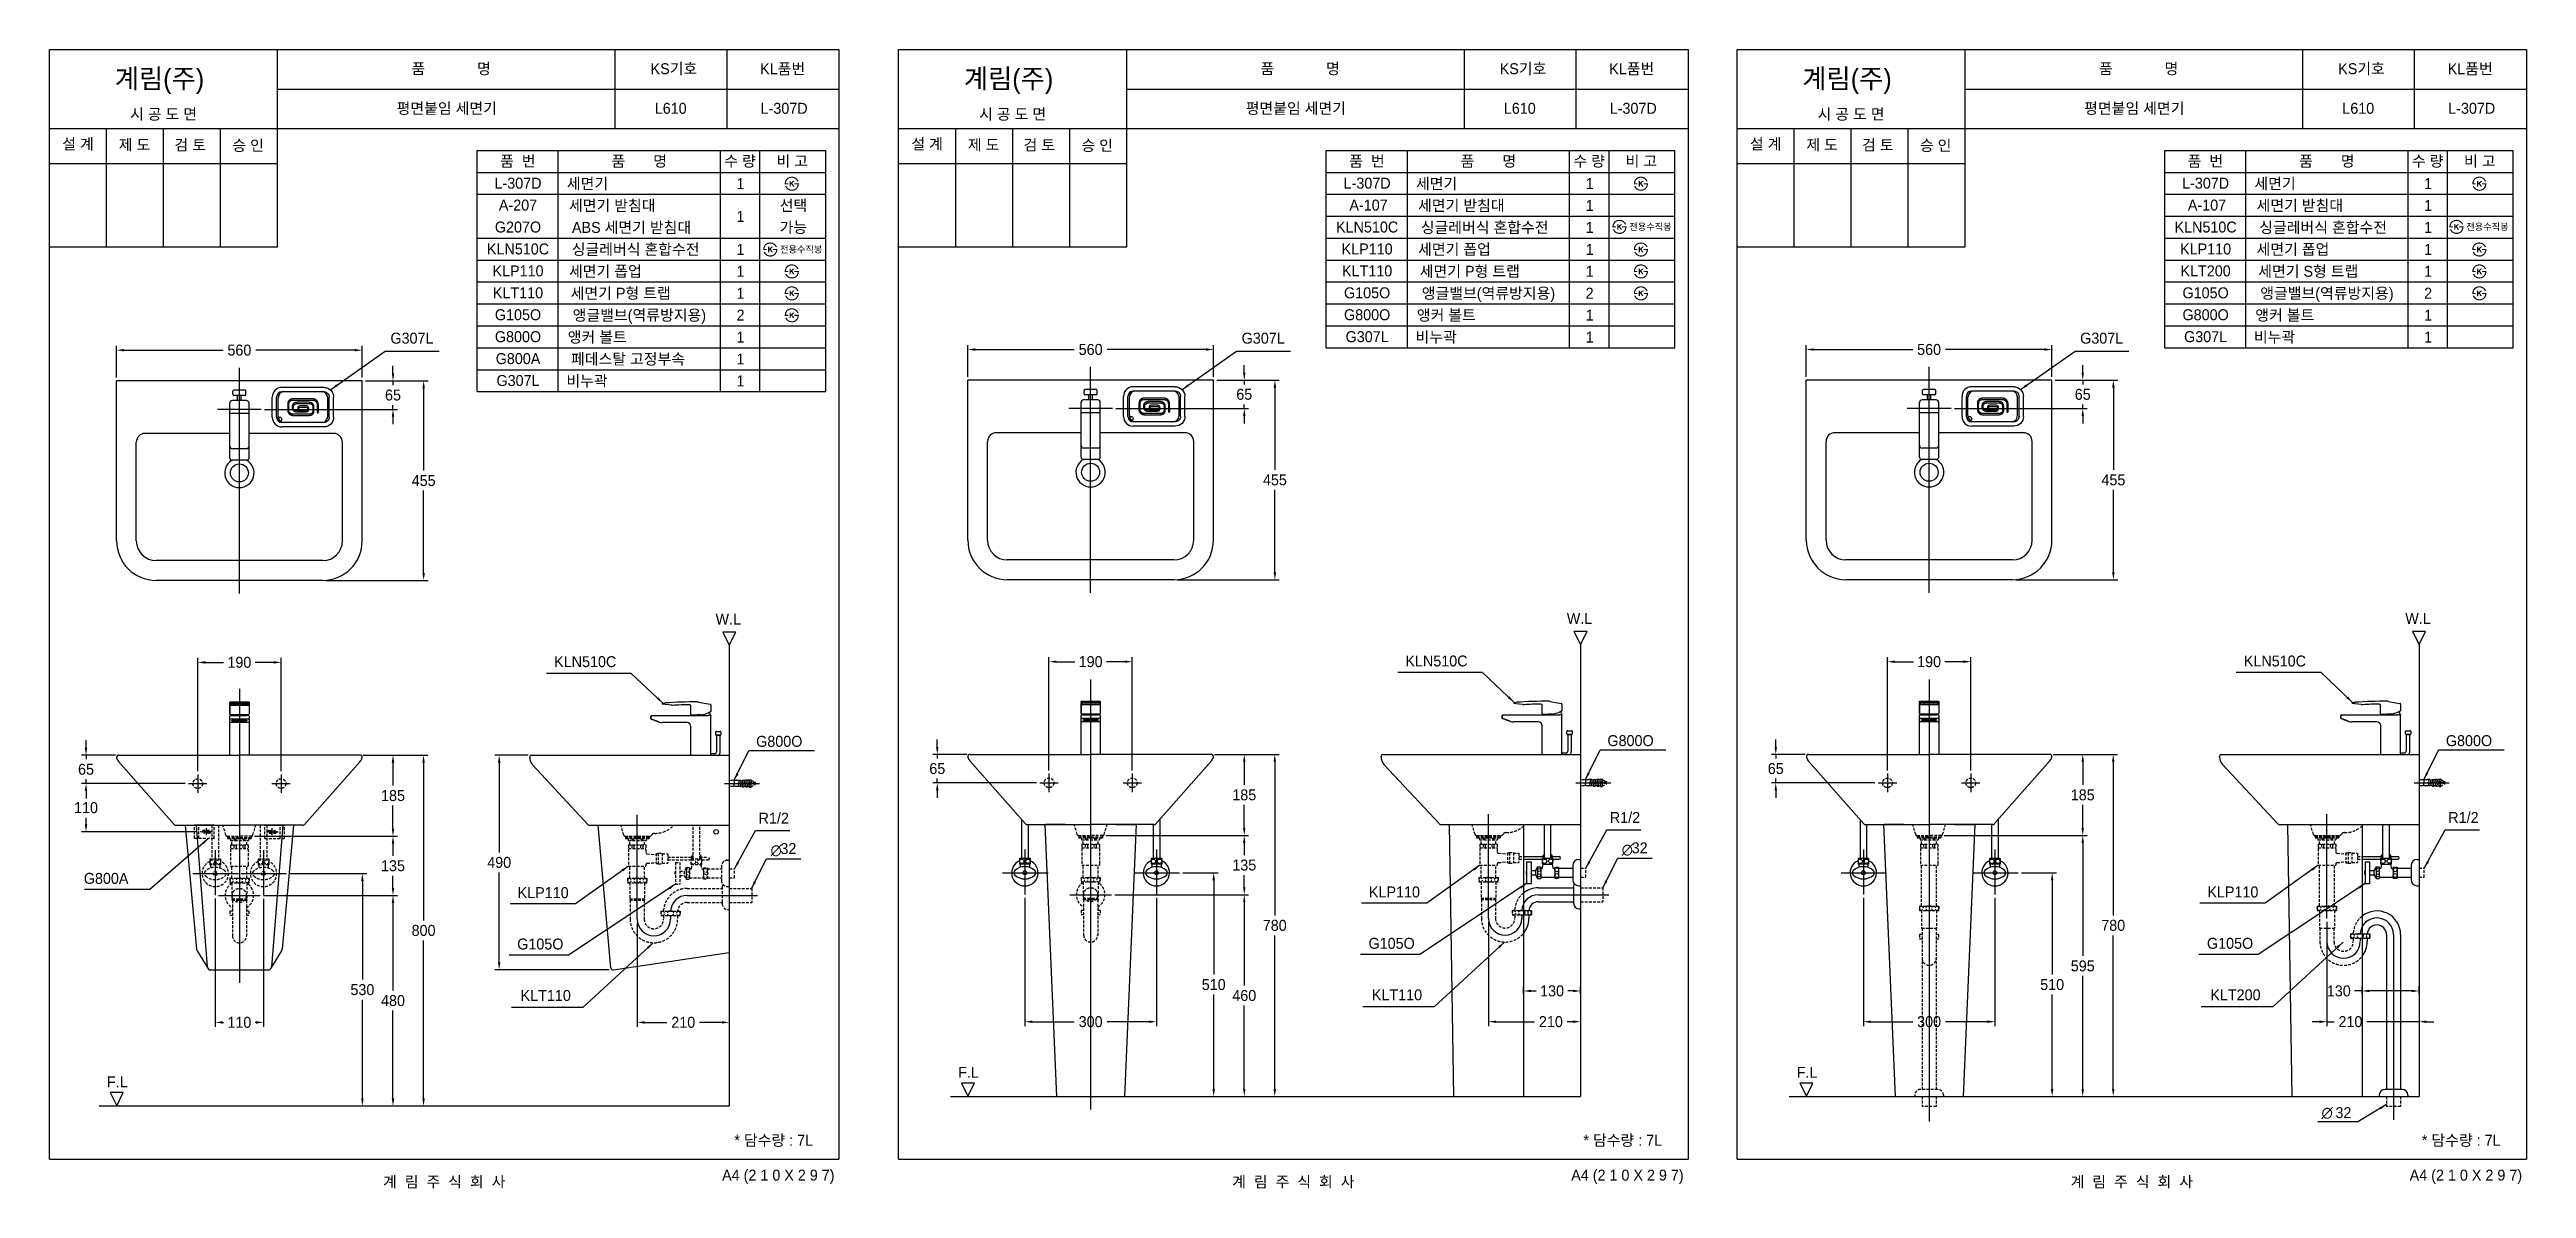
# Model space of a CAD drawing. Header units: millimetres. Extents: x 0 to 5648, y -67 to 2530.
import ezdxf
from ezdxf.enums import TextEntityAlignment as Align
from ezdxf.lldxf.tags import DXFTag

# ---------------------------------------------------------------- set-up
doc = ezdxf.new("R2010")
doc.units = ezdxf.units.MM
doc.linetypes.add('DASHED2', pattern=[9.525, 6.35, -3.175])
doc.layers.get('Defpoints').update_dxf_attribs({"color": 1})
for name, color, linetype in [('TEXT', 7, 'Continuous'), ('내부선 및 부속', 4, 'Continuous'), ('도각라인', 255, 'Continuous'), ('외형선', 3, 'Continuous'), ('점선', 6, 'DASHED2'), ('중심선', 1, 'DASHED'), ('치수선', 7, 'Continuous')]:
    doc.layers.add(name, color=color, linetype=linetype)
doc.styles.add('140911', font='HBATANG.TTF', dxfattribs={"height": 23})
doc.styles.add('____', font='')
doc.styles.add('타이틀', font='H2GTRM.TTF', dxfattribs={"height": 25})
doc.styles.get('____').set_extended_font_data('굴림')
tags = doc.linetypes.add('DASHDOT', pattern=[70, 31, -13, 13, -13]).pattern_tags.tags
tags[10:11] = [DXFTag(74, 4), DXFTag(75, 0), DXFTag(340, '0'), DXFTag(46, 0.0), DXFTag(50, 0.0), DXFTag(44, 0.0), DXFTag(45, 0.0)]
tags[8:9] = [DXFTag(74, 4), DXFTag(75, 0), DXFTag(340, '0'), DXFTag(46, 0.0), DXFTag(50, 0.0), DXFTag(44, 0.0), DXFTag(45, 0.0)]
tags[6:7] = [DXFTag(74, 4), DXFTag(75, 0), DXFTag(340, '0'), DXFTag(46, 0.0), DXFTag(50, 0.0), DXFTag(44, 0.0), DXFTag(45, 0.0)]
tags[4:5] = [DXFTag(74, 4), DXFTag(75, 0), DXFTag(340, '0'), DXFTag(46, 0.0), DXFTag(50, 0.0), DXFTag(44, 0.0), DXFTag(45, 0.0)]
tags = doc.linetypes.add('DASHED', pattern=[25.72, 12.86, -12.86]).pattern_tags.tags
tags[6:7] = [DXFTag(74, 4), DXFTag(75, 0), DXFTag(340, '0'), DXFTag(46, 0.0), DXFTag(50, 0.0), DXFTag(44, 0.0), DXFTag(45, 0.0)]
tags[4:5] = [DXFTag(74, 4), DXFTag(75, 0), DXFTag(340, '0'), DXFTag(46, 0.0), DXFTag(50, 0.0), DXFTag(44, 0.0), DXFTag(45, 0.0)]
doc.dimstyles.new('MSADIM', dxfattribs={"dimtxt": 33, "dimasz": 17, "dimexe": 10, "dimexo": 7.5, "dimgap": 10, "dimtad": 0, "dimtih": 1, "dimtoh": 1, "dimdec": 0, "dimzin": 1, "dimdsep": 46, "dimtxsty": '____', "dimcen": 11.25, "dimadec": 0, "dimazin": 0, "dimtfac": 1, "dimtdec": 0, "dimtix": 1, "dimtmove": 0, "dimatfit": 3, "dimfxl": 0, "dimtolj": 1, "dimtzin": 1, "dimarcsym": 0})

msp = doc.modelspace()

# ---------------------------------------------------------------- texts
at = {"layer": 'TEXT', "style": '타이틀'}
for p in [(148.7, 2441.8), (2084.9, 2441.8), (3996.9, 2441.8)]:
    msp.add_text('계림(주)', height=44, dxfattribs=at).set_placement(p)
for s, height, p in [('품             명', 25, (915.7, 2486.4)), ('KS기호', 25, (1423.8, 2486.3)), ('KL품번', 25, (1671.8, 2486.1)), ('품             명', 25, (2851.9, 2486.4)), ('KS기호', 25, (3360.1, 2486.3)), ('KL품번', 25, (3608, 2486.1)), ('품             명', 25, (4763.9, 2486.4)), ('KS기호', 25, (5272.1, 2486.3)), ('KL품번', 25, (5520, 2486.1)), ('시 공 도 면', 25, (259.9, 2382.7)), ('평면붙임 세면기', 25, (905.8, 2396)), ('L610', 25, (1416.5, 2396)), ('L-307D', 25, (1675.1, 2396)), ('시 공 도 면', 25, (2196.1, 2382.7)), ('평면붙임 세면기', 25, (2842, 2396)), ('L610', 25, (3352.7, 2396)), ('L-307D', 25, (3611.4, 2396)), ('시 공 도 면', 25, (4108.1, 2382.7)), ('평면붙임 세면기', 25, (4754, 2396)), ('L610', 25, (5264.7, 2396)), ('L-307D', 25, (5523.4, 2396)), ('설 계', 25, (65, 2314.6)), ('제 도', 25, (193.8, 2312.9)), ('검 토', 25, (320.8, 2312.3)), ('승 인', 25, (452.7, 2311.4)), ('설 계', 25, (2001.3, 2314.6)), ('제 도', 25, (2130, 2312.9)), ('검 토', 25, (2257, 2312.3)), ('승 인', 25, (2389, 2311.4)), ('설 계', 25, (3913.3, 2314.6)), ('제 도', 25, (4042, 2312.9)), ('검 토', 25, (4169, 2312.3)), ('승 인', 25, (4301, 2311.4)), ('품  번', 25, (1067.9, 2275.7)), ('품       명', 25, (1344.8, 2275.7)), ('수 량', 25, (1574.8, 2275.7)), ('비 고', 25, (1693.6, 2275.7)), ('품  번', 25, (3004.2, 2275.7)), ('품       명', 25, (3281.1, 2275.7)), ('수 량', 25, (3511, 2275.7)), ('비 고', 25, (3629.9, 2275.7)), ('품  번', 25, (4916.2, 2275.7)), ('품       명', 25, (5193.1, 2275.7)), ('수 량', 25, (5423, 2275.7)), ('비 고', 25, (5541.9, 2275.7)), ('L-307D', 25, (1068.3, 2225.3)), ('세면기', 25, (1226.7, 2224.4)), ('1', 25, (1575.7, 2224.4)), ('L-307D', 25, (3004.6, 2225.3)), ('세면기', 25, (3163, 2224.4)), ('1', 25, (3512, 2224.4)), ('L-307D', 25, (4916.6, 2225.3)), ('세면기', 25, (5075, 2224.4)), ('1', 25, (5424, 2224.4)), ('A-207', 25, (1068.3, 2175.3)), (' 세면기 받침대', 25, (1278.6, 2174.4)), ('1', 25, (1575.7, 2149.4)), ('선택', 25, (1696.3, 2174.4)), ('A-107', 25, (3007.8, 2175.3)), (' 세면기 받침대', 25, (3214.9, 2174.4)), ('1', 25, (3512, 2174.4)), ('A-107', 25, (4919.8, 2175.3)), (' 세면기 받침대', 25, (5126.9, 2174.4)), ('1', 25, (5424, 2174.4)), ('G207O', 25, (1068.3, 2125.3)), ('ABS 세면기 받침대', 25, (1327.2, 2124.4)), ('싱글레버식 혼합수전', 25, (1336.4, 2074.4)), ('가능', 25, (1696.3, 2124.4)), ('KLN510C', 25, (3004.6, 2125.3)), ('세면기 폽업', 25, (3203.8, 2074.4)), ('싱글레버식 혼합수전', 25, (3272.6, 2124.4)), ('1', 25, (3512, 2124.4)), ('전용수직봉', 15, (3650.6, 2126)), ('KLN510C', 25, (4916.6, 2125.3)), ('세면기 폽업', 25, (5115.8, 2074.4)), ('싱글레버식 혼합수전', 25, (5184.6, 2124.4)), ('1', 25, (5424, 2124.4)), ('전용수직봉', 15, (5559.2, 2126)), ('KLN510C', 25, (1068.3, 2075.3)), ('KLP110', 25, (1068.3, 2025.3)), ('세면기 폽업', 25, (1267.6, 2024.4)), ('1', 25, (1575.7, 2074.4)), ('1', 25, (1575.7, 2024.4)), ('전용수직봉', 15, (1714, 2074.4)), ('KLP110', 25, (3004.6, 2075.3)), ('KLT110', 25, (3004.6, 2025.3)), ('세면기 P형 트랩', 25, (3238.7, 2024.4)), ('1', 25, (3512, 2074.4)), ('1', 25, (3512, 2024.4)), ('KLP110', 25, (4916.6, 2075.3)), ('KLT200', 25, (4916.6, 2025.3)), ('세면기 S형 트랩', 25, (5150.7, 2024.4)), ('1', 25, (5424, 2074.4)), ('1', 25, (5424, 2024.4)), ('KLT110', 25, (1068.3, 1975.3)), ('세면기 P형 트랩', 25, (1302.4, 1974.4)), ('1', 25, (1575.7, 1974.4)), ('G105O', 25, (3004.6, 1975.3)), ('앵글밸브(역류방지용)', 25, (3281.2, 1974.4)), ('2', 25, (3512, 1974.4)), ('G105O', 25, (4916.6, 1975.3)), ('앵글밸브(역류방지용)', 25, (5193.2, 1974.4)), ('2', 25, (5424, 1974.4)), ('G105O', 25, (1068.3, 1925.3)), ('앵글밸브(역류방지용)', 25, (1345, 1924.4)), ('2', 25, (1575.7, 1924.4)), ('G800O', 25, (3004.6, 1925.3)), ('앵커 볼트', 25, (3185.2, 1924.4)), ('1', 25, (3512, 1924.4)), ('G800O', 25, (4916.6, 1925.3)), ('앵커 볼트', 25, (5097.2, 1924.4)), ('1', 25, (5424, 1924.4)), ('G800O', 25, (1068.3, 1875.3)), ('앵커 볼트', 25, (1249, 1874.4)), ('1', 25, (1575.7, 1874.4)), ('G307L', 25, (3004.6, 1875.3)), ('비누곽', 25, (3161.9, 1874.4)), ('1', 25, (3512, 1874.4)), ('G307L', 25, (4916.6, 1875.3)), ('비누곽', 25, (5073.9, 1874.4)), ('1', 25, (5424, 1874.4)), ('G800A', 25, (1068.3, 1825.3)), ('페데스탈 고정부속', 25, (1319.1, 1824.4)), ('1', 25, (1575.7, 1824.4)), ('G307L', 25, (1068.3, 1775.3)), ('비누곽', 25, (1225.6, 1774.4)), ('1', 25, (1575.7, 1774.4)), ('* 담수량 : 7L', 25, (1651.3, 42.9)), ('* 담수량 : 7L', 25, (3587.5, 42.9)), ('* 담수량 : 7L', 25, (5499.5, 42.9)), ('계  림  주  식  회  사', 25, (900, -51.7)), ('계  림  주  식  회  사', 25, (2836.3, -51.7)), ('계  림  주  식  회  사', 25, (4748.3, -51.7))]:
    msp.add_text(s, height=height, dxfattribs=at).set_placement(p, align=Align.MIDDLE_CENTER)
for s, p in [('W.L', (1547.8, 1231.5)), ('W.L', (3488.9, 1233)), ('W.L', (5400.9, 1233)), ('F.L', (154.6, 176.3)), ('F.L', (2095.7, 197.9)), ('F.L', (4007.7, 197.9))]:
    msp.add_text(s, height=25, dxfattribs=at).set_placement(p, align=Align.MIDDLE)
for p in [(1790, -36.5), (3726.3, -36.5), (5638.3, -36.5)]:
    msp.add_text('A4 (2 1 0 X 2 9 7)', height=25, dxfattribs=at).set_placement(p, align=Align.MIDDLE_RIGHT)
at = {"layer": 'TEXT', "char_height": 25, "width": 380.447, "attachment_point": 1, "line_spacing_factor": 0.963855, "style": '타이틀'}
for s, insert in [('\\A1;G307L', (777.3, 1884.4)), ('\\A1;G307L', (2718.5, 1884.4)), ('\\A1;G307L', (4630.5, 1884.4)), ('\\A1;KLN510C', (1150.6, 1146.8)), ('\\A1;KLN510C', (3091.8, 1148.3)), ('\\A1;KLN510C', (5003.8, 1148.3)), ('\\A1;G800O', (1611.3, 965.1)), ('\\A1;G800O', (3552.5, 966.7)), ('\\A1;G800O', (5464.5, 966.7)), ('\\A1;G800A', (78.1, 652.6)), ('\\A1;KLP110', (3008.6, 621.7)), ('\\A1;KLP110', (4920.6, 621.7)), ('\\A1;KLP110', (1067.4, 620.2)), ('\\A1;G105O', (1066.5, 503)), ('\\A1;G105O', (3007.7, 504.5)), ('\\A1;G105O', (4919.7, 504.5)), ('\\A1;KLT110', (1074.2, 385.6)), ('\\A1;KLT110', (3015.4, 387.1)), ('\\A1;KLT200', (4927.4, 387.1))]:
    msp.add_mtext(s, dxfattribs=dict(at, insert=insert))
at = {"layer": '치수선'}
for s, style, p in [('∅', '____', (1644.1, 691.8)), ('32', '타이틀', (1666.6, 695.7)), ('∅', '____', (3585.2, 693.3)), ('32', '타이틀', (3607.7, 697.2)), ('∅', '140911', (5180.8, 93.3)), ('32', '타이틀', (5212.7, 93.5))]:
    msp.add_text(s, height=25, dxfattribs=dict(at, style=style)).set_placement(p)
at = {"layer": '치수선', "linetype": 'Continuous', "char_height": 25, "width": 380.447, "attachment_point": 1, "line_spacing_factor": 0.963855, "style": '타이틀'}
for insert in [(1616.9, 789.9), (3558, 791.5), (5470, 791.5)]:
    msp.add_mtext('\\A1;R1/2', dxfattribs=dict(at, insert=insert))

# ---------------------------------------------------------------- blocks, each defined once
blk = doc.blocks.new('*D1')
at = {"layer": 'Defpoints', "color": 0, "linetype": 'Continuous'}
for p in [(2654.1, 1846), (2094.1, 1776.2), (2654.1, 1776.2)]:
    blk.add_point(p, dxfattribs=at)
at = {"layer": '치수선', "color": 0, "linetype": 'Continuous', "lineweight": -2}
for p, q in [((2094.1, 1783.7), (2094.1, 1856)), ((2111.1, 1846), (2336.7, 1846)), ((2637.1, 1846), (2411.5, 1846)), ((2654.1, 1783.7), (2654.1, 1856))]:
    blk.add_line(p, q, dxfattribs=at)
at = {"layer": '치수선', "color": 0, "linetype": 'Continuous'}
for points in [[(2111.1, 1848.8), (2111.1, 1843.2), (2094.1, 1846)], [(2637.1, 1848.8), (2637.1, 1843.2), (2654.1, 1846)]]:
    blk.add_solid(points, dxfattribs=at)
at = {"layer": '치수선', "color": 0, "linetype": 'Continuous', "insert": (2374.1, 1846), "char_height": 25, "attachment_point": 5, "style": '____'}
blk.add_mtext('\\A1;560', dxfattribs=at)
blk = doc.blocks.new('*D2')
at = {"layer": 'Defpoints', "color": 0, "linetype": 'Continuous'}
for p in [(2654.1, 1776.2), (2724.4, 1776.2), (2424.1, 1711.2)]:
    blk.add_point(p, dxfattribs=at)
at = {"layer": '치수선', "color": 0, "linetype": 'Continuous', "lineweight": -2}
for p, q in [((2724.4, 1793.2), (2724.4, 1810.2)), ((2661.6, 1776.2), (2734.4, 1776.2)), ((2724.4, 1776.2), (2724.4, 1766.5)), ((2431.6, 1711.2), (2734.4, 1711.2)), ((2724.4, 1711.2), (2724.4, 1720.9)), ((2724.4, 1694.2), (2724.4, 1677.2))]:
    blk.add_line(p, q, dxfattribs=at)
at = {"layer": '치수선', "color": 0, "linetype": 'Continuous'}
for points in [[(2721.6, 1793.2), (2727.2, 1793.2), (2724.4, 1776.2)], [(2721.6, 1694.2), (2727.2, 1694.2), (2724.4, 1711.2)]]:
    blk.add_solid(points, dxfattribs=at)
at = {"layer": '치수선', "color": 0, "linetype": 'Continuous', "insert": (2724.4, 1743.7), "char_height": 25, "attachment_point": 5, "style": '____'}
blk.add_mtext('\\A1;65', dxfattribs=at)
blk = doc.blocks.new('*D3')
at = {"layer": 'Defpoints', "color": 0, "linetype": 'Continuous'}
for p in [(2654.1, 1776.2), (2564.1, 1321.2), (2794.3, 1321.2)]:
    blk.add_point(p, dxfattribs=at)
at = {"layer": '치수선', "color": 0, "linetype": 'Continuous', "lineweight": -2}
for p, q in [((2661.6, 1776.2), (2804.3, 1776.2)), ((2794.3, 1759.2), (2794.3, 1571.5)), ((2794.3, 1338.2), (2794.3, 1525.9)), ((2571.6, 1321.2), (2804.3, 1321.2))]:
    blk.add_line(p, q, dxfattribs=at)
at = {"layer": '치수선', "color": 0, "linetype": 'Continuous'}
for points in [[(2791.4, 1759.2), (2797.1, 1759.2), (2794.3, 1776.2)], [(2791.4, 1338.2), (2797.1, 1338.2), (2794.3, 1321.2)]]:
    blk.add_solid(points, dxfattribs=at)
at = {"layer": '치수선', "color": 0, "linetype": 'Continuous', "insert": (2794.3, 1548.7), "char_height": 25, "attachment_point": 5, "style": '____'}
blk.add_mtext('\\A1;455', dxfattribs=at)
blk = doc.blocks.new('*D4')
at = {"layer": 'Defpoints', "color": 0, "linetype": 'Continuous'}
for p in [(2469.1, 1134.2), (2279.1, 878.9), (2469.1, 878.9)]:
    blk.add_point(p, dxfattribs=at)
at = {"layer": '치수선', "color": 0, "linetype": 'Continuous', "lineweight": -2}
for p, q in [((2279.1, 886.4), (2279.1, 1144.2)), ((2296.1, 1134.2), (2338.2, 1134.2)), ((2452.1, 1134.2), (2410, 1134.2)), ((2469.1, 886.4), (2469.1, 1144.2))]:
    blk.add_line(p, q, dxfattribs=at)
at = {"layer": '치수선', "color": 0, "linetype": 'Continuous'}
for points in [[(2296.1, 1137), (2296.1, 1131.4), (2279.1, 1134.2)], [(2452.1, 1137), (2452.1, 1131.4), (2469.1, 1134.2)]]:
    blk.add_solid(points, dxfattribs=at)
at = {"layer": '치수선', "color": 0, "linetype": 'Continuous', "insert": (2374.1, 1134.2), "char_height": 25, "attachment_point": 5, "style": '____'}
blk.add_mtext('\\A1;190', dxfattribs=at)
blk = doc.blocks.new('*D5')
at = {"layer": 'Defpoints', "color": 0, "linetype": 'Continuous'}
for p in [(2024.4, 922.9), (2099.1, 922.9), (2258.1, 857.9)]:
    blk.add_point(p, dxfattribs=at)
at = {"layer": '치수선', "color": 0, "linetype": 'Continuous', "lineweight": -2}
for p, q in [((2091.6, 922.9), (2014.4, 922.9)), ((2024.4, 939.9), (2024.4, 956.9)), ((2024.4, 922.9), (2024.4, 913.2)), ((2250.6, 857.9), (2014.4, 857.9)), ((2024.4, 857.9), (2024.4, 867.6)), ((2024.4, 840.9), (2024.4, 823.9))]:
    blk.add_line(p, q, dxfattribs=at)
at = {"layer": '치수선', "color": 0, "linetype": 'Continuous'}
for points in [[(2021.5, 939.9), (2027.2, 939.9), (2024.4, 922.9)], [(2021.5, 840.9), (2027.2, 840.9), (2024.4, 857.9)]]:
    blk.add_solid(points, dxfattribs=at)
at = {"layer": '치수선', "color": 0, "linetype": 'Continuous', "insert": (2024.4, 890.4), "char_height": 25, "attachment_point": 5, "style": '____'}
blk.add_mtext('\\A1;65', dxfattribs=at)
blk = doc.blocks.new('*D6')
at = {"layer": 'Defpoints', "color": 0, "linetype": 'Continuous'}
for p in [(2649.1, 922.9), (2401.9, 737.9), (2724.4, 737.9)]:
    blk.add_point(p, dxfattribs=at)
at = {"layer": '치수선', "color": 0, "linetype": 'Continuous', "lineweight": -2}
for p, q in [((2656.6, 922.9), (2734.4, 922.9)), ((2724.4, 905.9), (2724.4, 853.2)), ((2724.4, 754.9), (2724.4, 807.5)), ((2409.4, 737.9), (2734.4, 737.9))]:
    blk.add_line(p, q, dxfattribs=at)
at = {"layer": '치수선', "color": 0, "linetype": 'Continuous'}
for points in [[(2721.6, 905.9), (2727.2, 905.9), (2724.4, 922.9)], [(2721.6, 754.9), (2727.2, 754.9), (2724.4, 737.9)]]:
    blk.add_solid(points, dxfattribs=at)
at = {"layer": '치수선', "color": 0, "linetype": 'Continuous', "insert": (2724.4, 830.4), "char_height": 25, "attachment_point": 5, "style": '____'}
blk.add_mtext('\\A1;185', dxfattribs=at)
blk = doc.blocks.new('*D7')
at = {"layer": 'Defpoints', "color": 0, "linetype": 'Continuous'}
for p in [(2401.1, 737.9), (2724.4, 737.9), (2421.6, 602.9)]:
    blk.add_point(p, dxfattribs=at)
at = {"layer": '치수선', "color": 0, "linetype": 'Continuous', "lineweight": -2}
for p, q in [((2408.6, 737.9), (2734.4, 737.9)), ((2724.4, 720.9), (2724.4, 693.2)), ((2724.4, 619.9), (2724.4, 647.5)), ((2429.1, 602.9), (2734.4, 602.9))]:
    blk.add_line(p, q, dxfattribs=at)
at = {"layer": '치수선', "color": 0, "linetype": 'Continuous'}
for points in [[(2721.6, 720.9), (2727.2, 720.9), (2724.4, 737.9)], [(2721.6, 619.9), (2727.2, 619.9), (2724.4, 602.9)]]:
    blk.add_solid(points, dxfattribs=at)
at = {"layer": '치수선', "color": 0, "linetype": 'Continuous', "insert": (2724.4, 670.4), "char_height": 25, "attachment_point": 5, "style": '____'}
blk.add_mtext('\\A1;135', dxfattribs=at)
blk = doc.blocks.new('*D8')
at = {"layer": 'Defpoints', "color": 0, "linetype": 'Continuous'}
for p in [(3281.3, 548.9), (3491.3, 327.2), (3491.3, 313.3)]:
    blk.add_point(p, dxfattribs=at)
at = {"layer": '치수선', "color": 0, "linetype": 'Continuous', "lineweight": -2}
for p, q in [((3281.3, 541.4), (3281.3, 303.3)), ((3298.3, 313.3), (3386.3, 313.3)), ((3474.3, 313.3), (3460.9, 313.3)), ((3491.3, 319.7), (3491.3, 303.3))]:
    blk.add_line(p, q, dxfattribs=at)
at = {"layer": '치수선', "color": 0, "linetype": 'Continuous'}
for points in [[(3298.3, 316.1), (3298.3, 310.5), (3281.3, 313.3)], [(3474.3, 316.1), (3474.3, 310.5), (3491.3, 313.3)]]:
    blk.add_solid(points, dxfattribs=at)
at = {"layer": '치수선', "color": 0, "linetype": 'Continuous', "insert": (3423.6, 313.3), "char_height": 25, "attachment_point": 5, "style": '____'}
blk.add_mtext('\\A1;210', dxfattribs=at)
blk = doc.blocks.new('*D9')
at = {"layer": 'Defpoints', "color": 0, "linetype": 'Continuous'}
for p in [(2421.6, 602.9), (2698.1, 142.9), (2724.4, 142.9)]:
    blk.add_point(p, dxfattribs=at)
at = {"layer": '치수선', "color": 0, "linetype": 'Continuous', "lineweight": -2}
for p, q in [((2429.1, 602.9), (2734.4, 602.9)), ((2724.4, 585.9), (2724.4, 395.7)), ((2724.4, 159.9), (2724.4, 350.1)), ((2705.6, 142.9), (2734.4, 142.9))]:
    blk.add_line(p, q, dxfattribs=at)
at = {"layer": '치수선', "color": 0, "linetype": 'Continuous'}
for points in [[(2721.6, 585.9), (2727.2, 585.9), (2724.4, 602.9)], [(2721.6, 159.9), (2727.2, 159.9), (2724.4, 142.9)]]:
    blk.add_solid(points, dxfattribs=at)
at = {"layer": '치수선', "color": 0, "linetype": 'Continuous', "insert": (2724.4, 372.9), "char_height": 25, "attachment_point": 5, "style": '____'}
blk.add_mtext('\\A1;460', dxfattribs=at)
blk = doc.blocks.new('*D10')
at = {"layer": 'Defpoints', "color": 0, "linetype": 'Continuous'}
for p in [(2576.9, 652.9), (2628.9, 142.9), (2654.7, 142.9)]:
    blk.add_point(p, dxfattribs=at)
at = {"layer": '치수선', "color": 0, "linetype": 'Continuous', "lineweight": -2}
for p, q in [((2584.4, 652.9), (2664.7, 652.9)), ((2654.7, 635.9), (2654.7, 420.7)), ((2654.7, 159.9), (2654.7, 375)), ((2636.4, 142.9), (2664.7, 142.9))]:
    blk.add_line(p, q, dxfattribs=at)
at = {"layer": '치수선', "color": 0, "linetype": 'Continuous'}
for points in [[(2651.8, 635.9), (2657.5, 635.9), (2654.7, 652.9)], [(2651.8, 159.9), (2657.5, 159.9), (2654.7, 142.9)]]:
    blk.add_solid(points, dxfattribs=at)
at = {"layer": '치수선', "color": 0, "linetype": 'Continuous', "insert": (2654.7, 397.9), "char_height": 25, "attachment_point": 5, "style": '____'}
blk.add_mtext('\\A1;510', dxfattribs=at)
blk = doc.blocks.new('*D11')
at = {"layer": 'Defpoints', "color": 0, "linetype": 'Continuous'}
for p in [(2224.1, 603.3), (2524.1, 603.3), (2524.1, 313.3)]:
    blk.add_point(p, dxfattribs=at)
at = {"layer": '치수선', "color": 0, "linetype": 'Continuous', "lineweight": -2}
for p, q in [((2224.1, 595.8), (2224.1, 303.3)), ((2524.1, 595.8), (2524.1, 303.3)), ((2241.1, 313.3), (2336.8, 313.3)), ((2507.1, 313.3), (2411.4, 313.3))]:
    blk.add_line(p, q, dxfattribs=at)
at = {"layer": '치수선', "color": 0, "linetype": 'Continuous'}
for points in [[(2241.1, 316.1), (2241.1, 310.5), (2224.1, 313.3)], [(2507.1, 316.1), (2507.1, 310.5), (2524.1, 313.3)]]:
    blk.add_solid(points, dxfattribs=at)
at = {"layer": '치수선', "color": 0, "linetype": 'Continuous', "insert": (2374.1, 313.3), "char_height": 25, "attachment_point": 5, "style": '____'}
blk.add_mtext('\\A1;300', dxfattribs=at)
blk = doc.blocks.new('*D12')
at = {"layer": 'Defpoints', "color": 0, "linetype": 'Continuous'}
for p in [(2649.1, 922.9), (2771.5, 142.9), (2793.9, 142.9)]:
    blk.add_point(p, dxfattribs=at)
at = {"layer": '치수선', "color": 0, "linetype": 'Continuous', "lineweight": -2}
for p, q in [((2656.6, 922.9), (2803.9, 922.9)), ((2793.9, 905.9), (2793.9, 555.7)), ((2793.9, 159.9), (2793.9, 510.1)), ((2779, 142.9), (2803.9, 142.9))]:
    blk.add_line(p, q, dxfattribs=at)
at = {"layer": '치수선', "color": 0, "linetype": 'Continuous'}
for points in [[(2791.1, 905.9), (2796.8, 905.9), (2793.9, 922.9)], [(2791.1, 159.9), (2796.8, 159.9), (2793.9, 142.9)]]:
    blk.add_solid(points, dxfattribs=at)
at = {"layer": '치수선', "color": 0, "linetype": 'Continuous', "insert": (2793.9, 532.9), "char_height": 25, "attachment_point": 5, "style": '____'}
blk.add_mtext('\\A1;780', dxfattribs=at)
blk = doc.blocks.new('*D13')
at = {"layer": 'Defpoints', "color": 0, "linetype": 'Continuous'}
for p in [(3361.3, 369.2), (3491.3, 383.4), (3491.3, 369.2)]:
    blk.add_point(p, dxfattribs=at)
at = {"layer": '치수선', "color": 0, "linetype": 'Continuous', "lineweight": -2}
for p, q in [((3361.3, 376.7), (3361.3, 393.4)), ((3378.3, 383.4), (3390.3, 383.4)), ((3474.3, 383.4), (3462.2, 383.4)), ((3491.3, 376.7), (3491.3, 393.4))]:
    blk.add_line(p, q, dxfattribs=at)
at = {"layer": '치수선', "color": 0, "linetype": 'Continuous'}
for points in [[(3378.3, 386.3), (3378.3, 380.6), (3361.3, 383.4)], [(3474.3, 386.3), (3474.3, 380.6), (3491.3, 383.4)]]:
    blk.add_solid(points, dxfattribs=at)
at = {"layer": '치수선', "color": 0, "linetype": 'Continuous', "insert": (3426.3, 383.4), "char_height": 25, "attachment_point": 5, "style": '____'}
blk.add_mtext('\\A1;130', dxfattribs=at)
blk = doc.blocks.new('*D14')
at = {"layer": 'Defpoints', "color": 0, "linetype": 'Continuous'}
for p in [(712.9, 1844.5), (152.9, 1774.6), (712.9, 1774.6)]:
    blk.add_point(p, dxfattribs=at)
at = {"layer": '치수선', "color": 0, "linetype": 'Continuous', "lineweight": -2}
for p, q in [((152.9, 1782.1), (152.9, 1854.5)), ((169.9, 1844.5), (395.6, 1844.5)), ((695.9, 1844.5), (470.3, 1844.5)), ((712.9, 1782.1), (712.9, 1854.5))]:
    blk.add_line(p, q, dxfattribs=at)
at = {"layer": '치수선', "color": 0, "linetype": 'Continuous'}
for points in [[(169.9, 1847.3), (169.9, 1841.6), (152.9, 1844.5)], [(695.9, 1847.3), (695.9, 1841.6), (712.9, 1844.5)]]:
    blk.add_solid(points, dxfattribs=at)
at = {"layer": '치수선', "color": 0, "linetype": 'Continuous', "insert": (432.9, 1844.5), "char_height": 25, "attachment_point": 5, "style": '____'}
blk.add_mtext('\\A1;560', dxfattribs=at)
blk = doc.blocks.new('*D15')
at = {"layer": 'Defpoints', "color": 0, "linetype": 'Continuous'}
for p in [(712.9, 1774.6), (783.2, 1774.6), (482.9, 1709.6)]:
    blk.add_point(p, dxfattribs=at)
at = {"layer": '치수선', "color": 0, "linetype": 'Continuous', "lineweight": -2}
for p, q in [((783.2, 1791.6), (783.2, 1808.6)), ((720.4, 1774.6), (793.2, 1774.6)), ((783.2, 1774.6), (783.2, 1765)), ((490.4, 1709.6), (793.2, 1709.6)), ((783.2, 1709.6), (783.2, 1719.3)), ((783.2, 1692.6), (783.2, 1675.6))]:
    blk.add_line(p, q, dxfattribs=at)
at = {"layer": '치수선', "color": 0, "linetype": 'Continuous'}
for points in [[(780.4, 1791.6), (786.1, 1791.6), (783.2, 1774.6)], [(780.4, 1692.6), (786.1, 1692.6), (783.2, 1709.6)]]:
    blk.add_solid(points, dxfattribs=at)
at = {"layer": '치수선', "color": 0, "linetype": 'Continuous', "insert": (783.2, 1742.1), "char_height": 25, "attachment_point": 5, "style": '____'}
blk.add_mtext('\\A1;65', dxfattribs=at)
blk = doc.blocks.new('*D16')
at = {"layer": 'Defpoints', "color": 0, "linetype": 'Continuous'}
for p in [(712.9, 1774.6), (622.9, 1319.6), (853.1, 1319.6)]:
    blk.add_point(p, dxfattribs=at)
at = {"layer": '치수선', "color": 0, "linetype": 'Continuous', "lineweight": -2}
for p, q in [((720.4, 1774.6), (863.1, 1774.6)), ((853.1, 1757.6), (853.1, 1570)), ((853.1, 1336.6), (853.1, 1524.3)), ((630.4, 1319.6), (863.1, 1319.6))]:
    blk.add_line(p, q, dxfattribs=at)
at = {"layer": '치수선', "color": 0, "linetype": 'Continuous'}
for points in [[(850.3, 1757.6), (855.9, 1757.6), (853.1, 1774.6)], [(850.3, 1336.6), (855.9, 1336.6), (853.1, 1319.6)]]:
    blk.add_solid(points, dxfattribs=at)
at = {"layer": '치수선', "color": 0, "linetype": 'Continuous', "insert": (853.1, 1547.1), "char_height": 25, "attachment_point": 5, "style": '____'}
blk.add_mtext('\\A1;455', dxfattribs=at)
blk = doc.blocks.new('*D17')
at = {"layer": 'Defpoints', "color": 0, "linetype": 'Continuous'}
for p in [(527.9, 1132.7), (337.9, 877.3), (527.9, 877.3)]:
    blk.add_point(p, dxfattribs=at)
at = {"layer": '치수선', "color": 0, "linetype": 'Continuous', "lineweight": -2}
for p, q in [((337.9, 884.8), (337.9, 1142.7)), ((354.9, 1132.7), (397, 1132.7)), ((510.9, 1132.7), (468.8, 1132.7)), ((527.9, 884.8), (527.9, 1142.7))]:
    blk.add_line(p, q, dxfattribs=at)
at = {"layer": '치수선', "color": 0, "linetype": 'Continuous'}
for points in [[(354.9, 1135.5), (354.9, 1129.8), (337.9, 1132.7)], [(510.9, 1135.5), (510.9, 1129.8), (527.9, 1132.7)]]:
    blk.add_solid(points, dxfattribs=at)
at = {"layer": '치수선', "color": 0, "linetype": 'Continuous', "insert": (432.9, 1132.7), "char_height": 25, "attachment_point": 5, "style": '____'}
blk.add_mtext('\\A1;190', dxfattribs=at)
blk = doc.blocks.new('*D18')
at = {"layer": 'Defpoints', "color": 0, "linetype": 'Continuous'}
for p in [(83.2, 921.3), (157.9, 921.3), (316.9, 856.3)]:
    blk.add_point(p, dxfattribs=at)
at = {"layer": '치수선', "color": 0, "linetype": 'Continuous', "lineweight": -2}
for p, q in [((150.4, 921.3), (73.2, 921.3)), ((83.2, 938.3), (83.2, 955.3)), ((83.2, 921.3), (83.2, 911.7)), ((309.4, 856.3), (73.2, 856.3)), ((83.2, 856.3), (83.2, 866)), ((83.2, 839.3), (83.2, 822.3))]:
    blk.add_line(p, q, dxfattribs=at)
at = {"layer": '치수선', "color": 0, "linetype": 'Continuous'}
for points in [[(80.4, 938.3), (86, 938.3), (83.2, 921.3)], [(80.4, 839.3), (86, 839.3), (83.2, 856.3)]]:
    blk.add_solid(points, dxfattribs=at)
at = {"layer": '치수선', "color": 0, "linetype": 'Continuous', "insert": (83.2, 888.8), "char_height": 25, "attachment_point": 5, "style": '____'}
blk.add_mtext('\\A1;65', dxfattribs=at)
blk = doc.blocks.new('*D19')
at = {"layer": 'Defpoints', "color": 0, "linetype": 'Continuous'}
for p in [(316.9, 856.3), (83.2, 746.3), (344.4, 746.3)]:
    blk.add_point(p, dxfattribs=at)
at = {"layer": '치수선', "color": 0, "linetype": 'Continuous', "lineweight": -2}
for p, q in [((309.4, 856.3), (73.2, 856.3)), ((83.2, 839.3), (83.2, 824.2)), ((336.9, 746.3), (73.2, 746.3)), ((83.2, 763.3), (83.2, 778.5))]:
    blk.add_line(p, q, dxfattribs=at)
at = {"layer": '치수선', "color": 0, "linetype": 'Continuous'}
for points in [[(80.4, 839.3), (86, 839.3), (83.2, 856.3)], [(80.4, 763.3), (86, 763.3), (83.2, 746.3)]]:
    blk.add_solid(points, dxfattribs=at)
at = {"layer": '치수선', "color": 0, "linetype": 'Continuous', "insert": (83.2, 801.3), "char_height": 25, "attachment_point": 5, "style": '____'}
blk.add_mtext('\\A1;110', dxfattribs=at)
blk = doc.blocks.new('*D20')
at = {"layer": 'Defpoints', "color": 0, "linetype": 'Continuous'}
for p in [(707.9, 921.3), (460.7, 736.3), (783.2, 736.3)]:
    blk.add_point(p, dxfattribs=at)
at = {"layer": '치수선', "color": 0, "linetype": 'Continuous', "lineweight": -2}
for p, q in [((715.4, 921.3), (793.2, 921.3)), ((783.2, 904.3), (783.2, 851.7)), ((783.2, 753.3), (783.2, 806)), ((468.2, 736.3), (793.2, 736.3))]:
    blk.add_line(p, q, dxfattribs=at)
at = {"layer": '치수선', "color": 0, "linetype": 'Continuous'}
for points in [[(780.4, 904.3), (786.1, 904.3), (783.2, 921.3)], [(780.4, 753.3), (786.1, 753.3), (783.2, 736.3)]]:
    blk.add_solid(points, dxfattribs=at)
at = {"layer": '치수선', "color": 0, "linetype": 'Continuous', "insert": (783.2, 828.8), "char_height": 25, "attachment_point": 5, "style": '____'}
blk.add_mtext('\\A1;185', dxfattribs=at)
blk = doc.blocks.new('*D21')
at = {"layer": 'Defpoints', "color": 0, "linetype": 'Continuous'}
for p in [(459.9, 736.3), (783.2, 736.3), (480.4, 601.3)]:
    blk.add_point(p, dxfattribs=at)
at = {"layer": '치수선', "color": 0, "linetype": 'Continuous', "lineweight": -2}
for p, q in [((467.4, 736.3), (793.2, 736.3)), ((783.2, 719.3), (783.2, 691.7)), ((783.2, 618.3), (783.2, 646)), ((487.9, 601.3), (793.2, 601.3))]:
    blk.add_line(p, q, dxfattribs=at)
at = {"layer": '치수선', "color": 0, "linetype": 'Continuous'}
for points in [[(780.4, 719.3), (786.1, 719.3), (783.2, 736.3)], [(780.4, 618.3), (786.1, 618.3), (783.2, 601.3)]]:
    blk.add_solid(points, dxfattribs=at)
at = {"layer": '치수선', "color": 0, "linetype": 'Continuous', "insert": (783.2, 668.8), "char_height": 25, "attachment_point": 5, "style": '____'}
blk.add_mtext('\\A1;135', dxfattribs=at)
blk = doc.blocks.new('*D22')
at = {"layer": 'Defpoints', "color": 0, "linetype": 'Continuous'}
for p in [(480.4, 601.3), (776.6, 121.3), (783.2, 121.3)]:
    blk.add_point(p, dxfattribs=at)
at = {"layer": '치수선', "color": 0, "linetype": 'Continuous', "lineweight": -2}
for p, q in [((487.9, 601.3), (793.2, 601.3)), ((783.2, 584.3), (783.2, 384.2)), ((783.2, 138.3), (783.2, 338.5)), ((784.1, 121.3), (793.2, 121.3))]:
    blk.add_line(p, q, dxfattribs=at)
at = {"layer": '치수선', "color": 0, "linetype": 'Continuous'}
for points in [[(780.4, 584.3), (786.1, 584.3), (783.2, 601.3)], [(780.4, 138.3), (786.1, 138.3), (783.2, 121.3)]]:
    blk.add_solid(points, dxfattribs=at)
at = {"layer": '치수선', "color": 0, "linetype": 'Continuous', "insert": (783.2, 361.3), "char_height": 25, "attachment_point": 5, "style": '____'}
blk.add_mtext('\\A1;480', dxfattribs=at)
blk = doc.blocks.new('*D23')
at = {"layer": 'Defpoints', "color": 0, "linetype": 'Continuous'}
for p in [(707.9, 921.3), (830.4, 121.3), (852.9, 121.3)]:
    blk.add_point(p, dxfattribs=at)
at = {"layer": '치수선', "color": 0, "linetype": 'Continuous', "lineweight": -2}
for p, q in [((715.4, 921.3), (862.9, 921.3)), ((852.9, 904.3), (852.9, 544.2)), ((852.9, 138.3), (852.9, 498.5)), ((837.9, 121.3), (862.9, 121.3))]:
    blk.add_line(p, q, dxfattribs=at)
at = {"layer": '치수선', "color": 0, "linetype": 'Continuous'}
for points in [[(850.1, 904.3), (855.7, 904.3), (852.9, 921.3)], [(850.1, 138.3), (855.7, 138.3), (852.9, 121.3)]]:
    blk.add_solid(points, dxfattribs=at)
at = {"layer": '치수선', "color": 0, "linetype": 'Continuous', "insert": (852.9, 521.3), "char_height": 25, "attachment_point": 5, "style": '____'}
blk.add_mtext('\\A1;800', dxfattribs=at)
blk = doc.blocks.new('*D24')
at = {"layer": 'Defpoints', "color": 0, "linetype": 'Continuous'}
for p in [(540.7, 651.3), (684.7, 121.3), (713.4, 121.3)]:
    blk.add_point(p, dxfattribs=at)
at = {"layer": '치수선', "color": 0, "linetype": 'Continuous', "lineweight": -2}
for p, q in [((548.2, 651.3), (723.4, 651.3)), ((713.4, 634.3), (713.4, 409.2)), ((713.4, 138.3), (713.4, 363.5)), ((692.2, 121.3), (723.4, 121.3))]:
    blk.add_line(p, q, dxfattribs=at)
at = {"layer": '치수선', "color": 0, "linetype": 'Continuous'}
for points in [[(710.5, 634.3), (716.2, 634.3), (713.4, 651.3)], [(710.5, 138.3), (716.2, 138.3), (713.4, 121.3)]]:
    blk.add_solid(points, dxfattribs=at)
at = {"layer": '치수선', "color": 0, "linetype": 'Continuous', "insert": (713.4, 386.3), "char_height": 25, "attachment_point": 5, "style": '____'}
blk.add_mtext('\\A1;530', dxfattribs=at)
blk = doc.blocks.new('*D25')
at = {"layer": 'Defpoints', "color": 0, "linetype": 'Continuous'}
for p in [(377.9, 601.7), (487.9, 601.3), (487.9, 311.8)]:
    blk.add_point(p, dxfattribs=at)
at = {"layer": '치수선', "color": 0, "linetype": 'Continuous', "lineweight": -2}
for p, q in [((377.9, 594.2), (377.9, 301.8)), ((487.9, 593.8), (487.9, 301.8)), ((394.9, 311.8), (397, 311.8)), ((470.9, 311.8), (468.8, 311.8))]:
    blk.add_line(p, q, dxfattribs=at)
at = {"layer": '치수선', "color": 0, "linetype": 'Continuous'}
for points in [[(394.9, 314.6), (394.9, 308.9), (377.9, 311.8)], [(470.9, 314.6), (470.9, 308.9), (487.9, 311.8)]]:
    blk.add_solid(points, dxfattribs=at)
at = {"layer": '치수선', "color": 0, "linetype": 'Continuous', "insert": (432.9, 311.8), "char_height": 25, "attachment_point": 5, "style": '____'}
blk.add_mtext('\\A1;110', dxfattribs=at)
blk = doc.blocks.new('*D26')
at = {"layer": 'Defpoints', "color": 0, "linetype": 'Continuous'}
for p in [(1099.1, 921.3), (1025.4, 431.5), (1283.8, 431.5)]:
    blk.add_point(p, dxfattribs=at)
at = {"layer": '치수선', "color": 0, "linetype": 'Continuous', "lineweight": -2}
for p, q in [((1091.6, 921.3), (1015.4, 921.3)), ((1025.4, 904.3), (1025.4, 699.3)), ((1025.4, 448.5), (1025.4, 653.6)), ((1276.3, 431.5), (1015.4, 431.5))]:
    blk.add_line(p, q, dxfattribs=at)
at = {"layer": '치수선', "color": 0, "linetype": 'Continuous'}
for points in [[(1022.6, 904.3), (1028.2, 904.3), (1025.4, 921.3)], [(1022.6, 448.5), (1028.2, 448.5), (1025.4, 431.5)]]:
    blk.add_solid(points, dxfattribs=at)
at = {"layer": '치수선', "color": 0, "linetype": 'Continuous', "insert": (1025.4, 676.4), "char_height": 25, "attachment_point": 5, "style": '____'}
blk.add_mtext('\\A1;490', dxfattribs=at)
blk = doc.blocks.new('*D27')
at = {"layer": 'Defpoints', "color": 0, "linetype": 'Continuous'}
for p in [(1340.1, 547.3), (1550.1, 325.6), (1550.1, 311.8)]:
    blk.add_point(p, dxfattribs=at)
at = {"layer": '치수선', "color": 0, "linetype": 'Continuous', "lineweight": -2}
for p, q in [((1340.1, 539.8), (1340.1, 301.8)), ((1357.1, 311.8), (1407.8, 311.8)), ((1533.1, 311.8), (1482.4, 311.8)), ((1550.1, 318.1), (1550.1, 301.8))]:
    blk.add_line(p, q, dxfattribs=at)
at = {"layer": '치수선', "color": 0, "linetype": 'Continuous'}
for points in [[(1357.1, 314.6), (1357.1, 308.9), (1340.1, 311.8)], [(1533.1, 314.6), (1533.1, 308.9), (1550.1, 311.8)]]:
    blk.add_solid(points, dxfattribs=at)
at = {"layer": '치수선', "color": 0, "linetype": 'Continuous', "insert": (1445.1, 311.8), "char_height": 25, "attachment_point": 5, "style": '____'}
blk.add_mtext('\\A1;210', dxfattribs=at)
blk = doc.blocks.new('*D28')
at = {"layer": 'Defpoints', "color": 0, "linetype": 'Continuous'}
for p in [(4566.1, 1846), (4006.1, 1776.2), (4566.1, 1776.2)]:
    blk.add_point(p, dxfattribs=at)
at = {"layer": '치수선', "color": 0, "linetype": 'Continuous', "lineweight": -2}
for p, q in [((4006.1, 1783.7), (4006.1, 1856)), ((4023.1, 1846), (4248.7, 1846)), ((4549.1, 1846), (4323.5, 1846)), ((4566.1, 1783.7), (4566.1, 1856))]:
    blk.add_line(p, q, dxfattribs=at)
at = {"layer": '치수선', "color": 0, "linetype": 'Continuous'}
for points in [[(4023.1, 1848.8), (4023.1, 1843.2), (4006.1, 1846)], [(4549.1, 1848.8), (4549.1, 1843.2), (4566.1, 1846)]]:
    blk.add_solid(points, dxfattribs=at)
at = {"layer": '치수선', "color": 0, "linetype": 'Continuous', "insert": (4286.1, 1846), "char_height": 25, "attachment_point": 5, "style": '____'}
blk.add_mtext('\\A1;560', dxfattribs=at)
blk = doc.blocks.new('*D29')
at = {"layer": 'Defpoints', "color": 0, "linetype": 'Continuous'}
for p in [(4566.1, 1776.2), (4636.4, 1776.2), (4336.1, 1711.2)]:
    blk.add_point(p, dxfattribs=at)
at = {"layer": '치수선', "color": 0, "linetype": 'Continuous', "lineweight": -2}
for p, q in [((4636.4, 1793.2), (4636.4, 1810.2)), ((4573.6, 1776.2), (4646.4, 1776.2)), ((4636.4, 1776.2), (4636.4, 1766.5)), ((4343.6, 1711.2), (4646.4, 1711.2)), ((4636.4, 1711.2), (4636.4, 1720.9)), ((4636.4, 1694.2), (4636.4, 1677.2))]:
    blk.add_line(p, q, dxfattribs=at)
at = {"layer": '치수선', "color": 0, "linetype": 'Continuous'}
for points in [[(4633.6, 1793.2), (4639.2, 1793.2), (4636.4, 1776.2)], [(4633.6, 1694.2), (4639.2, 1694.2), (4636.4, 1711.2)]]:
    blk.add_solid(points, dxfattribs=at)
at = {"layer": '치수선', "color": 0, "linetype": 'Continuous', "insert": (4636.4, 1743.7), "char_height": 25, "attachment_point": 5, "style": '____'}
blk.add_mtext('\\A1;65', dxfattribs=at)
blk = doc.blocks.new('*D30')
at = {"layer": 'Defpoints', "color": 0, "linetype": 'Continuous'}
for p in [(4566.1, 1776.2), (4476.1, 1321.2), (4706.3, 1321.2)]:
    blk.add_point(p, dxfattribs=at)
at = {"layer": '치수선', "color": 0, "linetype": 'Continuous', "lineweight": -2}
for p, q in [((4573.6, 1776.2), (4716.3, 1776.2)), ((4706.3, 1759.2), (4706.3, 1571.5)), ((4706.3, 1338.2), (4706.3, 1525.9)), ((4483.6, 1321.2), (4716.3, 1321.2))]:
    blk.add_line(p, q, dxfattribs=at)
at = {"layer": '치수선', "color": 0, "linetype": 'Continuous'}
for points in [[(4703.4, 1759.2), (4709.1, 1759.2), (4706.3, 1776.2)], [(4703.4, 1338.2), (4709.1, 1338.2), (4706.3, 1321.2)]]:
    blk.add_solid(points, dxfattribs=at)
at = {"layer": '치수선', "color": 0, "linetype": 'Continuous', "insert": (4706.3, 1548.7), "char_height": 25, "attachment_point": 5, "style": '____'}
blk.add_mtext('\\A1;455', dxfattribs=at)
blk = doc.blocks.new('*D31')
at = {"layer": 'Defpoints', "color": 0, "linetype": 'Continuous'}
for p in [(4381.1, 1134.2), (4191.1, 878.9), (4381.1, 878.9)]:
    blk.add_point(p, dxfattribs=at)
at = {"layer": '치수선', "color": 0, "linetype": 'Continuous', "lineweight": -2}
for p, q in [((4191.1, 886.4), (4191.1, 1144.2)), ((4208.1, 1134.2), (4250.2, 1134.2)), ((4364.1, 1134.2), (4322, 1134.2)), ((4381.1, 886.4), (4381.1, 1144.2))]:
    blk.add_line(p, q, dxfattribs=at)
at = {"layer": '치수선', "color": 0, "linetype": 'Continuous'}
for points in [[(4208.1, 1137), (4208.1, 1131.4), (4191.1, 1134.2)], [(4364.1, 1137), (4364.1, 1131.4), (4381.1, 1134.2)]]:
    blk.add_solid(points, dxfattribs=at)
at = {"layer": '치수선', "color": 0, "linetype": 'Continuous', "insert": (4286.1, 1134.2), "char_height": 25, "attachment_point": 5, "style": '____'}
blk.add_mtext('\\A1;190', dxfattribs=at)
blk = doc.blocks.new('*D32')
at = {"layer": 'Defpoints', "color": 0, "linetype": 'Continuous'}
for p in [(3936.4, 922.9), (4011.1, 922.9), (4170.1, 857.9)]:
    blk.add_point(p, dxfattribs=at)
at = {"layer": '치수선', "color": 0, "linetype": 'Continuous', "lineweight": -2}
for p, q in [((4003.6, 922.9), (3926.4, 922.9)), ((3936.4, 939.9), (3936.4, 956.9)), ((3936.4, 922.9), (3936.4, 913.2)), ((4162.6, 857.9), (3926.4, 857.9)), ((3936.4, 857.9), (3936.4, 867.6)), ((3936.4, 840.9), (3936.4, 823.9))]:
    blk.add_line(p, q, dxfattribs=at)
at = {"layer": '치수선', "color": 0, "linetype": 'Continuous'}
for points in [[(3933.5, 939.9), (3939.2, 939.9), (3936.4, 922.9)], [(3933.5, 840.9), (3939.2, 840.9), (3936.4, 857.9)]]:
    blk.add_solid(points, dxfattribs=at)
at = {"layer": '치수선', "color": 0, "linetype": 'Continuous', "insert": (3936.4, 890.4), "char_height": 25, "attachment_point": 5, "style": '____'}
blk.add_mtext('\\A1;65', dxfattribs=at)
blk = doc.blocks.new('*D33')
at = {"layer": 'Defpoints', "color": 0, "linetype": 'Continuous'}
for p in [(4561.1, 922.9), (4313.9, 737.9), (4636.4, 737.9)]:
    blk.add_point(p, dxfattribs=at)
at = {"layer": '치수선', "color": 0, "linetype": 'Continuous', "lineweight": -2}
for p, q in [((4568.6, 922.9), (4646.4, 922.9)), ((4636.4, 905.9), (4636.4, 853.2)), ((4636.4, 754.9), (4636.4, 807.5)), ((4321.4, 737.9), (4646.4, 737.9))]:
    blk.add_line(p, q, dxfattribs=at)
at = {"layer": '치수선', "color": 0, "linetype": 'Continuous'}
for points in [[(4633.6, 905.9), (4639.2, 905.9), (4636.4, 922.9)], [(4633.6, 754.9), (4639.2, 754.9), (4636.4, 737.9)]]:
    blk.add_solid(points, dxfattribs=at)
at = {"layer": '치수선', "color": 0, "linetype": 'Continuous', "insert": (4636.4, 830.4), "char_height": 25, "attachment_point": 5, "style": '____'}
blk.add_mtext('\\A1;185', dxfattribs=at)
blk = doc.blocks.new('*D34')
at = {"layer": 'Defpoints', "color": 0, "linetype": 'Continuous'}
for p in [(4313.1, 737.9), (4636.4, 737.9), (4363.6, 142.9)]:
    blk.add_point(p, dxfattribs=at)
at = {"layer": '치수선', "color": 0, "linetype": 'Continuous', "lineweight": -2}
for p, q in [((4320.6, 737.9), (4646.4, 737.9)), ((4636.4, 720.9), (4636.4, 463.2)), ((4636.4, 159.9), (4636.4, 417.6)), ((4371.1, 142.9), (4646.4, 142.9))]:
    blk.add_line(p, q, dxfattribs=at)
at = {"layer": '치수선', "color": 0, "linetype": 'Continuous'}
for points in [[(4633.6, 720.9), (4639.2, 720.9), (4636.4, 737.9)], [(4633.6, 159.9), (4639.2, 159.9), (4636.4, 142.9)]]:
    blk.add_solid(points, dxfattribs=at)
at = {"layer": '치수선', "color": 0, "linetype": 'Continuous', "insert": (4636.4, 440.4), "char_height": 25, "attachment_point": 5, "style": '____'}
blk.add_mtext('\\A1;595', dxfattribs=at)
blk = doc.blocks.new('*D35')
at = {"layer": 'Defpoints', "color": 0, "linetype": 'Continuous'}
for p in [(5193.3, 548.9), (5403.3, 327.2), (5403.3, 313.3)]:
    blk.add_point(p, dxfattribs=at)
at = {"layer": '치수선', "color": 0, "linetype": 'Continuous', "lineweight": -2}
for p, q in [((5193.3, 541.4), (5193.3, 303.3)), ((5176.3, 313.3), (5159.3, 313.3)), ((5193.3, 313.3), (5209.5, 313.3)), ((5403.3, 313.3), (5284.1, 313.3)), ((5403.3, 319.7), (5403.3, 303.3)), ((5420.3, 313.3), (5437.3, 313.3))]:
    blk.add_line(p, q, dxfattribs=at)
at = {"layer": '치수선', "color": 0, "linetype": 'Continuous'}
for points in [[(5176.3, 316.1), (5176.3, 310.5), (5193.3, 313.3)], [(5420.3, 316.1), (5420.3, 310.5), (5403.3, 313.3)]]:
    blk.add_solid(points, dxfattribs=at)
at = {"layer": '치수선', "color": 0, "linetype": 'Continuous', "insert": (5246.8, 313.3), "char_height": 25, "attachment_point": 5, "style": '____'}
blk.add_mtext('\\A1;210', dxfattribs=at)
blk = doc.blocks.new('*D36')
at = {"layer": 'Defpoints', "color": 0, "linetype": 'Continuous'}
for p in [(4488.9, 652.9), (4540.9, 142.9), (4566.7, 142.9)]:
    blk.add_point(p, dxfattribs=at)
at = {"layer": '치수선', "color": 0, "linetype": 'Continuous', "lineweight": -2}
for p, q in [((4496.4, 652.9), (4576.7, 652.9)), ((4566.7, 635.9), (4566.7, 420.7)), ((4566.7, 159.9), (4566.7, 375)), ((4548.4, 142.9), (4576.7, 142.9))]:
    blk.add_line(p, q, dxfattribs=at)
at = {"layer": '치수선', "color": 0, "linetype": 'Continuous'}
for points in [[(4563.8, 635.9), (4569.5, 635.9), (4566.7, 652.9)], [(4563.8, 159.9), (4569.5, 159.9), (4566.7, 142.9)]]:
    blk.add_solid(points, dxfattribs=at)
at = {"layer": '치수선', "color": 0, "linetype": 'Continuous', "insert": (4566.7, 397.9), "char_height": 25, "attachment_point": 5, "style": '____'}
blk.add_mtext('\\A1;510', dxfattribs=at)
blk = doc.blocks.new('*D37')
at = {"layer": 'Defpoints', "color": 0, "linetype": 'Continuous'}
for p in [(4136.1, 603.3), (4436.1, 603.3), (4436.1, 313.3)]:
    blk.add_point(p, dxfattribs=at)
at = {"layer": '치수선', "color": 0, "linetype": 'Continuous', "lineweight": -2}
for p, q in [((4136.1, 595.8), (4136.1, 303.3)), ((4436.1, 595.8), (4436.1, 303.3)), ((4153.1, 313.3), (4248.8, 313.3)), ((4419.1, 313.3), (4323.4, 313.3))]:
    blk.add_line(p, q, dxfattribs=at)
at = {"layer": '치수선', "color": 0, "linetype": 'Continuous'}
for points in [[(4153.1, 316.1), (4153.1, 310.5), (4136.1, 313.3)], [(4419.1, 316.1), (4419.1, 310.5), (4436.1, 313.3)]]:
    blk.add_solid(points, dxfattribs=at)
at = {"layer": '치수선', "color": 0, "linetype": 'Continuous', "insert": (4286.1, 313.3), "char_height": 25, "attachment_point": 5, "style": '____'}
blk.add_mtext('\\A1;300', dxfattribs=at)
blk = doc.blocks.new('*D38')
at = {"layer": 'Defpoints', "color": 0, "linetype": 'Continuous'}
for p in [(4561.1, 922.9), (4683.5, 142.9), (4705.9, 142.9)]:
    blk.add_point(p, dxfattribs=at)
at = {"layer": '치수선', "color": 0, "linetype": 'Continuous', "lineweight": -2}
for p, q in [((4568.6, 922.9), (4715.9, 922.9)), ((4705.9, 905.9), (4705.9, 555.7)), ((4705.9, 159.9), (4705.9, 510.1)), ((4691, 142.9), (4715.9, 142.9))]:
    blk.add_line(p, q, dxfattribs=at)
at = {"layer": '치수선', "color": 0, "linetype": 'Continuous'}
for points in [[(4703.1, 905.9), (4708.8, 905.9), (4705.9, 922.9)], [(4703.1, 159.9), (4708.8, 159.9), (4705.9, 142.9)]]:
    blk.add_solid(points, dxfattribs=at)
at = {"layer": '치수선', "color": 0, "linetype": 'Continuous', "insert": (4705.9, 532.9), "char_height": 25, "attachment_point": 5, "style": '____'}
blk.add_mtext('\\A1;780', dxfattribs=at)
blk = doc.blocks.new('*D39')
at = {"layer": 'Defpoints', "color": 0, "linetype": 'Continuous'}
for p in [(5273.3, 369.2), (5403.3, 383.4), (5403.3, 369.2)]:
    blk.add_point(p, dxfattribs=at)
at = {"layer": '치수선', "color": 0, "linetype": 'Continuous', "lineweight": -2}
for p, q in [((5273.3, 383.4), (5256.3, 383.4)), ((5273.3, 376.7), (5273.3, 393.4)), ((5386.3, 383.4), (5290.3, 383.4)), ((5403.3, 376.7), (5403.3, 393.4))]:
    blk.add_line(p, q, dxfattribs=at)
at = {"layer": '치수선', "color": 0, "linetype": 'Continuous'}
for points in [[(5290.3, 386.3), (5290.3, 380.6), (5273.3, 383.4)], [(5386.3, 386.3), (5386.3, 380.6), (5403.3, 383.4)]]:
    blk.add_solid(points, dxfattribs=at)
at = {"layer": '치수선', "color": 0, "linetype": 'Continuous', "insert": (5220.3, 383.4), "char_height": 25, "attachment_point": 5, "style": '____'}
blk.add_mtext('\\A1;130', dxfattribs=at)

# ---------------------------------------------------------------- dimensions: what is measured, and where the dimension line sits
at = {"layer": '치수선', "linetype": 'Continuous'}
for base, p1, p2, picture, middle in [((712.9, 1844.5), (152.9, 1774.6), (712.9, 1774.6), '*D14', (432.9, 1844.5)), ((2654.1, 1846), (2094.1, 1776.2), (2654.1, 1776.2), '*D1', (2374.1, 1846)), ((4566.1, 1846), (4006.1, 1776.2), (4566.1, 1776.2), '*D28', (4286.1, 1846)), ((527.9, 1132.7), (337.9, 877.3), (527.9, 877.3), '*D17', (432.9, 1132.7)), ((2469.1, 1134.2), (2279.1, 878.9), (2469.1, 878.9), '*D4', (2374.1, 1134.2)), ((4381.1, 1134.2), (4191.1, 878.9), (4381.1, 878.9), '*D31', (4286.1, 1134.2)), ((487.9, 311.8), (377.9, 601.7), (487.9, 601.3), '*D25', (432.9, 311.8)), ((3491.3, 313.3), (3281.3, 548.9), (3491.3, 327.2), '*D8', (3423.6, 313.3)), ((5403.3, 313.3), (5193.3, 548.9), (5403.3, 327.2), '*D35', (5246.8, 313.3)), ((3491.3, 383.4), (3361.3, 369.2), (3491.3, 369.2), '*D13', (3426.3, 383.4)), ((5403.3, 383.4), (5273.3, 369.2), (5403.3, 369.2), '*D39', (5220.3, 383.4))]:
    dim = msp.add_linear_dim(base=base, p1=p1, p2=p2, dimstyle='MSADIM', override={"dimtxt": 25}, dxfattribs=at)
    dim.commit()
    dim.dimension.update_dxf_attribs({"geometry": picture, "text_midpoint": middle, "dimtype": 160})
for base, p1, p2, picture, middle in [((783.2, 1774.6), (482.9, 1709.6), (712.9, 1774.6), '*D15', (783.2, 1742.1)), ((2724.4, 1776.2), (2424.1, 1711.2), (2654.1, 1776.2), '*D2', (2724.4, 1743.7)), ((4636.4, 1776.2), (4336.1, 1711.2), (4566.1, 1776.2), '*D29', (4636.4, 1743.7)), ((853.1, 1319.6), (712.9, 1774.6), (622.9, 1319.6), '*D16', (853.1, 1547.1)), ((2794.3, 1321.2), (2654.1, 1776.2), (2564.1, 1321.2), '*D3', (2794.3, 1548.7)), ((4706.3, 1321.2), (4566.1, 1776.2), (4476.1, 1321.2), '*D30', (4706.3, 1548.7)), ((83.2, 921.3), (316.9, 856.3), (157.9, 921.3), '*D18', (83.2, 888.8)), ((852.9, 121.3), (707.9, 921.3), (830.4, 121.3), '*D23', (852.9, 521.3)), ((1025.4, 431.5), (1099.1, 921.3), (1283.8, 431.5), '*D26', (1025.4, 676.4)), ((2024.4, 922.9), (2258.1, 857.9), (2099.1, 922.9), '*D5', (2024.4, 890.4)), ((2793.9, 142.9), (2649.1, 922.9), (2771.5, 142.9), '*D12', (2793.9, 532.9)), ((3936.4, 922.9), (4170.1, 857.9), (4011.1, 922.9), '*D32', (3936.4, 890.4)), ((4705.9, 142.9), (4561.1, 922.9), (4683.5, 142.9), '*D38', (4705.9, 532.9)), ((713.4, 121.3), (540.7, 651.3), (684.7, 121.3), '*D24', (713.4, 386.3)), ((2654.7, 142.9), (2576.9, 652.9), (2628.9, 142.9), '*D10', (2654.7, 397.9)), ((4566.7, 142.9), (4488.9, 652.9), (4540.9, 142.9), '*D36', (4566.7, 397.9))]:
    dim = msp.add_linear_dim(base=base, p1=p1, p2=p2, angle=90, dimstyle='MSADIM', override={"dimtxt": 25}, dxfattribs=at)
    dim.commit()
    dim.dimension.update_dxf_attribs({"geometry": picture, "text_midpoint": middle, "dimtype": 160})
for base, p1, p2, picture, middle in [((783.2, 736.3), (707.9, 921.3), (460.7, 736.3), '*D20', (783.2, 828.8)), ((2724.4, 737.9), (2649.1, 922.9), (2401.9, 737.9), '*D6', (2724.4, 830.4)), ((4636.4, 737.9), (4561.1, 922.9), (4313.9, 737.9), '*D33', (4636.4, 830.4)), ((83.2, 746.3), (316.9, 856.3), (344.4, 746.3), '*D19', (83.2, 801.3)), ((783.2, 736.3), (480.4, 601.3), (459.9, 736.3), '*D21', (783.2, 668.8)), ((2724.4, 737.9), (2421.6, 602.9), (2401.1, 737.9), '*D7', (2724.4, 670.4)), ((4636.4, 737.9), (4363.6, 142.9), (4313.1, 737.9), '*D34', (4636.4, 440.4)), ((783.2, 121.3), (480.4, 601.3), (776.6, 121.3), '*D22', (783.2, 361.3)), ((2724.4, 142.9), (2421.6, 602.9), (2698.1, 142.9), '*D9', (2724.4, 372.9))]:
    dim = msp.add_linear_dim(base=base, p1=p1, p2=p2, angle=90, dimstyle='MSADIM', override={"dimtxt": 25}, dxfattribs=at)
    dim.commit()
    dim.dimension.update_dxf_attribs({"geometry": picture, "text_midpoint": middle})
for base, p1, p2, picture, middle in [((2524.1, 313.3), (2224.1, 603.3), (2524.1, 603.3), '*D11', (2374.1, 313.3)), ((4436.1, 313.3), (4136.1, 603.3), (4436.1, 603.3), '*D37', (4286.1, 313.3)), ((1550.1, 311.8), (1340.1, 547.3), (1550.1, 325.6), '*D27', (1445.1, 311.8))]:
    dim = msp.add_linear_dim(base=base, p1=p1, p2=p2, dimstyle='MSADIM', override={"dimtxt": 25}, dxfattribs=at)
    dim.commit()
    dim.dimension.update_dxf_attribs({"geometry": picture, "text_midpoint": middle})

# ---------------------------------------------------------------- hatches: boundary and pattern name
at = {"layer": 'TEXT'}
for points in [[(1676.6, 2222.8), (1676.6, 2223.2), (1676.6, 2223.6), (1676.5, 2224), (1676.6, 2224.4), (1676.6, 2224.8), (1676.6, 2225.2), (1676.6, 2225.6), (1676.7, 2226), (1676.7, 2226.4), (1676.8, 2226.8), (1676.8, 2227.2), (1676.9, 2227.6), (1677, 2228), (1677.1, 2228.4), (1677.2, 2228.8), (1677.3, 2229.1), (1677.4, 2229.5), (1677.5, 2229.9), (1677.7, 2230.3), (1677.8, 2230.6), (1678, 2231), (1678.1, 2231.4), (1678.3, 2231.7), (1678.5, 2232.1), (1678.7, 2232.4), (1678.9, 2232.7), (1679.1, 2233.1), (1679.3, 2233.4), (1679.5, 2233.7), (1679.7, 2234), (1680, 2234.3), (1680.5, 2234.9), (1680.8, 2235.2), (1681, 2235.5), (1681.3, 2235.8), (1681.6, 2236.1), (1681.9, 2236.4), (1682.2, 2236.6), (1682.5, 2236.9), (1682.8, 2237.1), (1683.2, 2237.4), (1683.5, 2237.6), (1683.8, 2237.8), (1684.2, 2238), (1684.5, 2238.2), (1684.9, 2238.4), (1685.2, 2238.6), (1685.7, 2238.7), (1686.1, 2238.9), (1686.5, 2239.1), (1686.9, 2239.2), (1687.3, 2239.4), (1687.8, 2239.5), (1688.2, 2239.6), (1688.6, 2239.7), (1689.1, 2239.8), (1689.5, 2239.9), (1690, 2239.9), (1690.5, 2240), (1691, 2240), (1691.4, 2240.1), (1691.9, 2240.1), (1692.4, 2240.1), (1693.2, 2240.1), (1693.6, 2240.1), (1693.9, 2240), (1694.3, 2240), (1694.7, 2240), (1695, 2239.9), (1695.4, 2239.9), (1695.7, 2239.8), (1696.1, 2239.7), (1696.4, 2239.7), (1696.8, 2239.6), (1697.1, 2239.5), (1697.4, 2239.4), (1697.8, 2239.3), (1698.1, 2239.2), (1698.4, 2239.1), (1698.7, 2239), (1699, 2238.9), (1699.4, 2238.7), (1699.7, 2238.6), (1700, 2238.5), (1700.3, 2238.3), (1700.6, 2238.2), (1700.8, 2238), (1701.1, 2237.8), (1701.4, 2237.7), (1701.7, 2237.5), (1702, 2237.3), (1702.2, 2237.1), (1702.5, 2236.9), (1702.8, 2236.7), (1703.2, 2236.4), (1703.6, 2236), (1704, 2235.6), (1704.4, 2235.2), (1704.8, 2234.8), (1705.1, 2234.4), (1705.5, 2234), (1705.8, 2233.6), (1706.1, 2233.1), (1706.4, 2232.6), (1706.7, 2232.2), (1707, 2231.7), (1707.3, 2231.1), (1707.5, 2230.6), (1707.8, 2230.1), (1708, 2229.5), (1708, 2229.5), (1704.9, 2229.5), (1704.9, 2229.5), (1704.8, 2229.7), (1704.8, 2229.9), (1704.7, 2230.1), (1704.6, 2230.2), (1704.6, 2230.4), (1704.5, 2230.6), (1704.4, 2230.7), (1704.3, 2230.9), (1704.2, 2231.1), (1704.1, 2231.2), (1704, 2231.4), (1703.9, 2231.6), (1703.8, 2231.7), (1703.7, 2231.9), (1703.6, 2232.1), (1703.5, 2232.2), (1703.3, 2232.4), (1703.2, 2232.6), (1702.9, 2232.9), (1702.7, 2233.2), (1702.4, 2233.5), (1702.1, 2233.8), (1701.7, 2234.1), (1701.4, 2234.4), (1701, 2234.7), (1700.8, 2234.9), (1700.6, 2235.1), (1700.3, 2235.2), (1700.1, 2235.4), (1699.9, 2235.5), (1699.6, 2235.7), (1699.4, 2235.8), (1699.1, 2236), (1698.9, 2236.1), (1698.6, 2236.2), (1698.4, 2236.4), (1698.1, 2236.5), (1697.9, 2236.6), (1697.6, 2236.7), (1697.4, 2236.8), (1697.1, 2236.9), (1696.8, 2237), (1696.6, 2237), (1696.3, 2237.1), (1696.1, 2237.2), (1695.8, 2237.3), (1695.5, 2237.3), (1695.2, 2237.4), (1695, 2237.4), (1694.7, 2237.5), (1694.4, 2237.5), (1694.1, 2237.5), (1693.8, 2237.6), (1693.6, 2237.6), (1693.3, 2237.6), (1693, 2237.6), (1692.7, 2237.6), (1692.3, 2237.6), (1692, 2237.6), (1691.7, 2237.6), (1691.3, 2237.5), (1691, 2237.5), (1690.7, 2237.5), (1690.3, 2237.4), (1690, 2237.4), (1689.7, 2237.3), (1689.4, 2237.3), (1689.1, 2237.2), (1688.8, 2237.1), (1688.5, 2237), (1688.2, 2237), (1687.9, 2236.9), (1687.6, 2236.8), (1687.3, 2236.7), (1687, 2236.5), (1686.7, 2236.4), (1686.5, 2236.3), (1686.2, 2236.2), (1685.9, 2236), (1685.6, 2235.9), (1685.4, 2235.7), (1685.1, 2235.6), (1684.9, 2235.4), (1684.6, 2235.2), (1684.4, 2235), (1684.1, 2234.9), (1683.9, 2234.7), (1683.7, 2234.5), (1683.4, 2234.3), (1683.2, 2234), (1683, 2233.8), (1682.7, 2233.6), (1682.5, 2233.4), (1682.3, 2233.1), (1682.1, 2232.9), (1681.9, 2232.6), (1681.7, 2232.4), (1681.6, 2232.1), (1681.4, 2231.9), (1681.2, 2231.6), (1681.1, 2231.4), (1680.9, 2231.1), (1680.8, 2230.8), (1680.6, 2230.5), (1680.5, 2230.3), (1680.4, 2230), (1680.3, 2229.7), (1680.2, 2229.4), (1680, 2229.1), (1680, 2228.8), (1679.9, 2228.5), (1679.8, 2228.2), (1679.7, 2227.8), (1679.6, 2227.5), (1679.6, 2227.2), (1679.5, 2226.9), (1679.5, 2226.5), (1679.4, 2226.2), (1679.4, 2225.8), (1679.4, 2225.5), (1679.3, 2225.1), (1679.3, 2225.1), (1684.5, 2225.1), (1684.5, 2225.1), (1684.5, 2225.1), (1684.5, 2222.8), (1684.5, 2222.8), (1684.5, 2222.8), (1676.6, 2222.8)], [(1708.7, 2225.1), (1708.8, 2224.7), (1708.7, 2224.3), (1708.7, 2223.8), (1708.7, 2223.4), (1708.7, 2223), (1708.6, 2222.5), (1708.6, 2222.1), (1708.5, 2221.7), (1708.5, 2221.3), (1708.4, 2220.9), (1708.3, 2220.4), (1708.2, 2220), (1708.1, 2219.6), (1708, 2219.2), (1707.8, 2218.8), (1707.7, 2218.4), (1707.6, 2218), (1707.4, 2217.6), (1707.3, 2217.3), (1707.1, 2216.9), (1706.9, 2216.5), (1706.7, 2216.2), (1706.6, 2215.8), (1706.4, 2215.5), (1706.2, 2215.1), (1705.9, 2214.8), (1705.7, 2214.5), (1705.5, 2214.2), (1705.3, 2213.8), (1705, 2213.5), (1704.8, 2213.2), (1704.5, 2212.9), (1704.2, 2212.6), (1704, 2212.4), (1703.7, 2212.1), (1703.4, 2211.8), (1703.1, 2211.6), (1702.8, 2211.3), (1702.5, 2211.1), (1702.2, 2210.8), (1701.9, 2210.6), (1701.6, 2210.4), (1701.2, 2210.2), (1700.9, 2210), (1700.6, 2209.8), (1700.2, 2209.6), (1699.9, 2209.4), (1699.5, 2209.3), (1699.2, 2209.1), (1698.8, 2209), (1698.4, 2208.8), (1698, 2208.7), (1697.7, 2208.6), (1697.3, 2208.5), (1696.9, 2208.4), (1696.5, 2208.3), (1696.1, 2208.2), (1695.7, 2208.1), (1695.3, 2208.1), (1694.9, 2208), (1694.5, 2208), (1694.1, 2208), (1693.7, 2207.9), (1693.3, 2207.9), (1692.6, 2207.9), (1692, 2208), (1691.3, 2208), (1690.7, 2208.1), (1690.1, 2208.2), (1689.8, 2208.2), (1689.5, 2208.3), (1689.2, 2208.3), (1688.9, 2208.4), (1688.6, 2208.5), (1688.3, 2208.6), (1688, 2208.6), (1687.7, 2208.7), (1687.4, 2208.8), (1687.1, 2208.9), (1686.8, 2209), (1686.6, 2209.1), (1686.3, 2209.2), (1686, 2209.4), (1685.7, 2209.5), (1685.5, 2209.6), (1685.2, 2209.7), (1684.9, 2209.9), (1684.7, 2210), (1684.4, 2210.2), (1684.1, 2210.3), (1683.6, 2210.7), (1683.4, 2210.8), (1683.1, 2211), (1682.8, 2211.2), (1682.6, 2211.4), (1682.4, 2211.6), (1682.1, 2211.8), (1681.9, 2212), (1681.6, 2212.2), (1681.4, 2212.5), (1681.2, 2212.7), (1681, 2212.9), (1680.8, 2213.1), (1680.5, 2213.4), (1680.3, 2213.6), (1680.1, 2213.9), (1679.9, 2214.1), (1679.7, 2214.4), (1679.6, 2214.6), (1679.4, 2214.9), (1679.2, 2215.2), (1679, 2215.5), (1678.8, 2215.7), (1678.7, 2216), (1678.5, 2216.3), (1678.3, 2216.6), (1678.2, 2216.9), (1678, 2217.2), (1677.8, 2217.8), (1677.5, 2218.5), (1677.5, 2218.5), (1680.4, 2218.5), (1680.4, 2218.5), (1680.7, 2218.1), (1680.9, 2217.6), (1681.1, 2217.2), (1681.4, 2216.9), (1681.6, 2216.5), (1681.9, 2216.1), (1682.1, 2215.8), (1682.4, 2215.4), (1682.7, 2215.1), (1682.9, 2214.8), (1683.2, 2214.5), (1683.5, 2214.2), (1683.8, 2213.9), (1684.1, 2213.6), (1684.4, 2213.3), (1684.7, 2213.1), (1684.9, 2212.9), (1685.2, 2212.7), (1685.4, 2212.6), (1685.6, 2212.4), (1685.9, 2212.3), (1686.1, 2212.1), (1686.3, 2212), (1686.6, 2211.9), (1686.8, 2211.7), (1687.1, 2211.6), (1687.3, 2211.5), (1687.6, 2211.4), (1687.9, 2211.3), (1688.1, 2211.2), (1688.4, 2211.1), (1688.7, 2211), (1688.9, 2211), (1689.2, 2210.9), (1689.5, 2210.8), (1689.8, 2210.8), (1690, 2210.7), (1690.3, 2210.7), (1690.6, 2210.6), (1690.9, 2210.6), (1691.2, 2210.6), (1691.5, 2210.5), (1691.8, 2210.5), (1692.1, 2210.5), (1692.4, 2210.5), (1692.7, 2210.5), (1693, 2210.5), (1693.9, 2210.5), (1694.1, 2210.6), (1694.4, 2210.6), (1694.7, 2210.6), (1694.9, 2210.6), (1695.2, 2210.7), (1695.5, 2210.7), (1695.7, 2210.8), (1696, 2210.8), (1696.3, 2210.9), (1696.5, 2210.9), (1696.8, 2211), (1697, 2211.1), (1697.3, 2211.2), (1697.5, 2211.2), (1697.8, 2211.3), (1698, 2211.4), (1698.3, 2211.5), (1698.5, 2211.6), (1698.8, 2211.8), (1699, 2211.9), (1699.2, 2212), (1699.5, 2212.1), (1699.7, 2212.3), (1699.9, 2212.4), (1700.2, 2212.6), (1700.4, 2212.7), (1700.6, 2212.9), (1700.9, 2213), (1701.1, 2213.2), (1701.3, 2213.4), (1701.6, 2213.6), (1701.8, 2213.8), (1702, 2214), (1702.3, 2214.3), (1702.5, 2214.5), (1702.7, 2214.8), (1702.9, 2215), (1703.2, 2215.3), (1703.3, 2215.5), (1703.5, 2215.8), (1703.7, 2216), (1703.9, 2216.3), (1704.1, 2216.6), (1704.2, 2216.9), (1704.4, 2217.2), (1704.5, 2217.4), (1704.7, 2217.7), (1704.8, 2218), (1704.9, 2218.3), (1705.1, 2218.7), (1705.2, 2219), (1705.3, 2219.3), (1705.4, 2219.6), (1705.5, 2220), (1705.6, 2220.3), (1705.6, 2220.6), (1705.7, 2221), (1705.8, 2221.3), (1705.8, 2221.7), (1705.9, 2222.1), (1705.9, 2222.4), (1705.9, 2222.8), (1705.9, 2222.8), (1698.5, 2222.8), (1698.5, 2222.8), (1698.5, 2222.8), (1698.5, 2225.1), (1698.5, 2225.1), (1698.5, 2225.1), (1708.7, 2225.1)], [(1690.3, 2225.8), (1695.1, 2230.2), (1699, 2230.2), (1693.6, 2225.2), (1698.7, 2217.7), (1695.3, 2217.7), (1691.7, 2223.4), (1690.3, 2222.2), (1690.3, 2217.7), (1687.4, 2217.7), (1687.4, 2230.3), (1690.3, 2230.3)], [(3612.8, 2222.8), (3612.8, 2223.2), (3612.8, 2223.6), (3612.8, 2224), (3612.8, 2224.4), (3612.8, 2224.8), (3612.8, 2225.2), (3612.9, 2225.6), (3612.9, 2226), (3613, 2226.4), (3613, 2226.8), (3613.1, 2227.2), (3613.2, 2227.6), (3613.2, 2228), (3613.3, 2228.4), (3613.4, 2228.8), (3613.5, 2229.1), (3613.7, 2229.5), (3613.8, 2229.9), (3613.9, 2230.3), (3614.1, 2230.6), (3614.2, 2231), (3614.4, 2231.4), (3614.6, 2231.7), (3614.7, 2232.1), (3614.9, 2232.4), (3615.1, 2232.7), (3615.3, 2233.1), (3615.5, 2233.4), (3615.8, 2233.7), (3616, 2234), (3616.2, 2234.3), (3616.7, 2234.9), (3617, 2235.2), (3617.3, 2235.5), (3617.6, 2235.8), (3617.9, 2236.1), (3618.1, 2236.4), (3618.5, 2236.6), (3618.8, 2236.9), (3619.1, 2237.1), (3619.4, 2237.4), (3619.7, 2237.6), (3620.1, 2237.8), (3620.4, 2238), (3620.8, 2238.2), (3621.1, 2238.4), (3621.5, 2238.6), (3621.9, 2238.7), (3622.3, 2238.9), (3622.7, 2239.1), (3623.1, 2239.2), (3623.6, 2239.4), (3624, 2239.5), (3624.4, 2239.6), (3624.9, 2239.7), (3625.3, 2239.8), (3625.8, 2239.9), (3626.3, 2239.9), (3626.7, 2240), (3627.2, 2240), (3627.7, 2240.1), (3628.2, 2240.1), (3628.7, 2240.1), (3629.4, 2240.1), (3629.8, 2240.1), (3630.2, 2240), (3630.5, 2240), (3630.9, 2240), (3631.3, 2239.9), (3631.6, 2239.9), (3632, 2239.8), (3632.3, 2239.7), (3632.7, 2239.7), (3633, 2239.6), (3633.4, 2239.5), (3633.7, 2239.4), (3634, 2239.3), (3634.3, 2239.2), (3634.7, 2239.1), (3635, 2239), (3635.3, 2238.9), (3635.6, 2238.7), (3635.9, 2238.6), (3636.2, 2238.5), (3636.5, 2238.3), (3636.8, 2238.2), (3637.1, 2238), (3637.4, 2237.8), (3637.7, 2237.7), (3638, 2237.5), (3638.2, 2237.3), (3638.5, 2237.1), (3638.8, 2236.9), (3639, 2236.7), (3639.5, 2236.4), (3639.9, 2236), (3640.3, 2235.6), (3640.6, 2235.2), (3641, 2234.8), (3641.4, 2234.4), (3641.7, 2234), (3642, 2233.6), (3642.4, 2233.1), (3642.7, 2232.6), (3643, 2232.2), (3643.3, 2231.7), (3643.5, 2231.1), (3643.8, 2230.6), (3644, 2230.1), (3644.3, 2229.5), (3644.3, 2229.5), (3641.1, 2229.5), (3641.1, 2229.5), (3641.1, 2229.7), (3641, 2229.9), (3641, 2230.1), (3640.9, 2230.2), (3640.8, 2230.4), (3640.7, 2230.6), (3640.6, 2230.7), (3640.6, 2230.9), (3640.5, 2231.1), (3640.4, 2231.2), (3640.3, 2231.4), (3640.2, 2231.6), (3640.1, 2231.7), (3639.9, 2231.9), (3639.8, 2232.1), (3639.7, 2232.2), (3639.6, 2232.4), (3639.5, 2232.6), (3639.2, 2232.9), (3638.9, 2233.2), (3638.6, 2233.5), (3638.3, 2233.8), (3638, 2234.1), (3637.6, 2234.4), (3637.3, 2234.7), (3637.1, 2234.9), (3636.8, 2235.1), (3636.6, 2235.2), (3636.4, 2235.4), (3636.1, 2235.5), (3635.9, 2235.7), (3635.6, 2235.8), (3635.4, 2236), (3635.1, 2236.1), (3634.9, 2236.2), (3634.6, 2236.4), (3634.4, 2236.5), (3634.1, 2236.6), (3633.9, 2236.7), (3633.6, 2236.8), (3633.4, 2236.9), (3633.1, 2237), (3632.8, 2237), (3632.6, 2237.1), (3632.3, 2237.2), (3632, 2237.3), (3631.8, 2237.3), (3631.5, 2237.4), (3631.2, 2237.4), (3630.9, 2237.5), (3630.7, 2237.5), (3630.4, 2237.5), (3630.1, 2237.6), (3629.8, 2237.6), (3629.5, 2237.6), (3629.2, 2237.6), (3628.9, 2237.6), (3628.6, 2237.6), (3628.3, 2237.6), (3627.9, 2237.6), (3627.6, 2237.5), (3627.2, 2237.5), (3626.9, 2237.5), (3626.6, 2237.4), (3626.3, 2237.4), (3626, 2237.3), (3625.6, 2237.3), (3625.3, 2237.2), (3625, 2237.1), (3624.7, 2237), (3624.4, 2237), (3624.1, 2236.9), (3623.8, 2236.8), (3623.5, 2236.7), (3623.3, 2236.5), (3623, 2236.4), (3622.7, 2236.3), (3622.4, 2236.2), (3622.2, 2236), (3621.9, 2235.9), (3621.6, 2235.7), (3621.4, 2235.6), (3621.1, 2235.4), (3620.9, 2235.2), (3620.6, 2235), (3620.4, 2234.9), (3620.1, 2234.7), (3619.9, 2234.5), (3619.7, 2234.3), (3619.4, 2234), (3619.2, 2233.8), (3619, 2233.6), (3618.8, 2233.4), (3618.6, 2233.1), (3618.4, 2232.9), (3618.2, 2232.6), (3618, 2232.4), (3617.8, 2232.1), (3617.6, 2231.9), (3617.5, 2231.6), (3617.3, 2231.4), (3617.2, 2231.1), (3617, 2230.8), (3616.9, 2230.5), (3616.8, 2230.3), (3616.6, 2230), (3616.5, 2229.7), (3616.4, 2229.4), (3616.3, 2229.1), (3616.2, 2228.8), (3616.1, 2228.5), (3616, 2228.2), (3616, 2227.8), (3615.9, 2227.5), (3615.8, 2227.2), (3615.8, 2226.9), (3615.7, 2226.5), (3615.7, 2226.2), (3615.6, 2225.8), (3615.6, 2225.5), (3615.6, 2225.1), (3615.6, 2225.1), (3620.8, 2225.1), (3620.8, 2225.1), (3620.8, 2225.1), (3620.8, 2222.8), (3620.8, 2222.8), (3620.8, 2222.8), (3612.8, 2222.8)], [(3645, 2225.1), (3645, 2224.7), (3645, 2224.3), (3645, 2223.8), (3645, 2223.4), (3644.9, 2223), (3644.9, 2222.5), (3644.8, 2222.1), (3644.8, 2221.7), (3644.7, 2221.3), (3644.6, 2220.9), (3644.5, 2220.4), (3644.4, 2220), (3644.3, 2219.6), (3644.2, 2219.2), (3644.1, 2218.8), (3644, 2218.4), (3643.8, 2218), (3643.7, 2217.6), (3643.5, 2217.3), (3643.3, 2216.9), (3643.2, 2216.5), (3643, 2216.2), (3642.8, 2215.8), (3642.6, 2215.5), (3642.4, 2215.1), (3642.2, 2214.8), (3642, 2214.5), (3641.7, 2214.2), (3641.5, 2213.8), (3641.3, 2213.5), (3641, 2213.2), (3640.8, 2212.9), (3640.5, 2212.6), (3640.2, 2212.4), (3639.9, 2212.1), (3639.7, 2211.8), (3639.4, 2211.6), (3639.1, 2211.3), (3638.8, 2211.1), (3638.5, 2210.8), (3638.1, 2210.6), (3637.8, 2210.4), (3637.5, 2210.2), (3637.2, 2210), (3636.8, 2209.8), (3636.5, 2209.6), (3636.1, 2209.4), (3635.8, 2209.3), (3635.4, 2209.1), (3635, 2209), (3634.7, 2208.8), (3634.3, 2208.7), (3633.9, 2208.6), (3633.5, 2208.5), (3633.1, 2208.4), (3632.8, 2208.3), (3632.4, 2208.2), (3632, 2208.1), (3631.6, 2208.1), (3631.2, 2208), (3630.8, 2208), (3630.4, 2208), (3630, 2207.9), (3629.6, 2207.9), (3628.9, 2207.9), (3628.2, 2208), (3627.6, 2208), (3627, 2208.1), (3626.3, 2208.2), (3626, 2208.2), (3625.7, 2208.3), (3625.4, 2208.3), (3625.1, 2208.4), (3624.8, 2208.5), (3624.5, 2208.6), (3624.2, 2208.6), (3623.9, 2208.7), (3623.7, 2208.8), (3623.4, 2208.9), (3623.1, 2209), (3622.8, 2209.1), (3622.5, 2209.2), (3622.3, 2209.4), (3622, 2209.5), (3621.7, 2209.6), (3621.4, 2209.7), (3621.2, 2209.9), (3620.9, 2210), (3620.7, 2210.2), (3620.4, 2210.3), (3619.9, 2210.7), (3619.6, 2210.8), (3619.4, 2211), (3619.1, 2211.2), (3618.8, 2211.4), (3618.6, 2211.6), (3618.4, 2211.8), (3618.1, 2212), (3617.9, 2212.2), (3617.7, 2212.5), (3617.4, 2212.7), (3617.2, 2212.9), (3617, 2213.1), (3616.8, 2213.4), (3616.6, 2213.6), (3616.4, 2213.9), (3616.2, 2214.1), (3616, 2214.4), (3615.8, 2214.6), (3615.6, 2214.9), (3615.4, 2215.2), (3615.3, 2215.5), (3615.1, 2215.7), (3614.9, 2216), (3614.8, 2216.3), (3614.6, 2216.6), (3614.4, 2216.9), (3614.3, 2217.2), (3614, 2217.8), (3613.7, 2218.5), (3613.7, 2218.5), (3616.7, 2218.5), (3616.7, 2218.5), (3616.9, 2218.1), (3617.1, 2217.6), (3617.4, 2217.2), (3617.6, 2216.9), (3617.9, 2216.5), (3618.1, 2216.1), (3618.4, 2215.8), (3618.7, 2215.4), (3618.9, 2215.1), (3619.2, 2214.8), (3619.5, 2214.5), (3619.8, 2214.2), (3620.1, 2213.9), (3620.3, 2213.6), (3620.7, 2213.3), (3621, 2213.1), (3621.2, 2212.9), (3621.4, 2212.7), (3621.6, 2212.6), (3621.9, 2212.4), (3622.1, 2212.3), (3622.4, 2212.1), (3622.6, 2212), (3622.8, 2211.9), (3623.1, 2211.7), (3623.3, 2211.6), (3623.6, 2211.5), (3623.9, 2211.4), (3624.1, 2211.3), (3624.4, 2211.2), (3624.6, 2211.1), (3624.9, 2211), (3625.2, 2211), (3625.5, 2210.9), (3625.7, 2210.8), (3626, 2210.8), (3626.3, 2210.7), (3626.6, 2210.7), (3626.9, 2210.6), (3627.2, 2210.6), (3627.4, 2210.6), (3627.7, 2210.5), (3628, 2210.5), (3628.3, 2210.5), (3628.6, 2210.5), (3629, 2210.5), (3629.3, 2210.5), (3630.1, 2210.5), (3630.4, 2210.6), (3630.7, 2210.6), (3630.9, 2210.6), (3631.2, 2210.6), (3631.5, 2210.7), (3631.7, 2210.7), (3632, 2210.8), (3632.3, 2210.8), (3632.5, 2210.9), (3632.8, 2210.9), (3633, 2211), (3633.3, 2211.1), (3633.5, 2211.2), (3633.8, 2211.2), (3634, 2211.3), (3634.3, 2211.4), (3634.5, 2211.5), (3634.8, 2211.6), (3635, 2211.8), (3635.2, 2211.9), (3635.5, 2212), (3635.7, 2212.1), (3636, 2212.3), (3636.2, 2212.4), (3636.4, 2212.6), (3636.7, 2212.7), (3636.9, 2212.9), (3637.1, 2213), (3637.3, 2213.2), (3637.6, 2213.4), (3637.8, 2213.6), (3638.1, 2213.8), (3638.3, 2214), (3638.5, 2214.3), (3638.8, 2214.5), (3639, 2214.8), (3639.2, 2215), (3639.4, 2215.3), (3639.6, 2215.5), (3639.8, 2215.8), (3640, 2216), (3640.2, 2216.3), (3640.3, 2216.6), (3640.5, 2216.9), (3640.6, 2217.2), (3640.8, 2217.4), (3640.9, 2217.7), (3641.1, 2218), (3641.2, 2218.3), (3641.3, 2218.7), (3641.4, 2219), (3641.5, 2219.3), (3641.6, 2219.6), (3641.7, 2220), (3641.8, 2220.3), (3641.9, 2220.6), (3642, 2221), (3642, 2221.3), (3642.1, 2221.7), (3642.1, 2222.1), (3642.2, 2222.4), (3642.2, 2222.8), (3642.2, 2222.8), (3634.8, 2222.8), (3634.8, 2222.8), (3634.8, 2222.8), (3634.8, 2225.1), (3634.8, 2225.1), (3634.8, 2225.1), (3645, 2225.1)], [(3626.6, 2225.8), (3631.4, 2230.2), (3635.3, 2230.2), (3629.9, 2225.2), (3634.9, 2217.7), (3631.5, 2217.7), (3628, 2223.4), (3626.6, 2222.2), (3626.6, 2217.7), (3623.6, 2217.7), (3623.6, 2230.3), (3626.6, 2230.3)], [(5524.8, 2222.8), (5524.8, 2223.2), (5524.8, 2223.6), (5524.8, 2224), (5524.8, 2224.4), (5524.8, 2224.8), (5524.8, 2225.2), (5524.9, 2225.6), (5524.9, 2226), (5525, 2226.4), (5525, 2226.8), (5525.1, 2227.2), (5525.2, 2227.6), (5525.2, 2228), (5525.3, 2228.4), (5525.4, 2228.8), (5525.5, 2229.1), (5525.7, 2229.5), (5525.8, 2229.9), (5525.9, 2230.3), (5526.1, 2230.6), (5526.2, 2231), (5526.4, 2231.4), (5526.6, 2231.7), (5526.7, 2232.1), (5526.9, 2232.4), (5527.1, 2232.7), (5527.3, 2233.1), (5527.5, 2233.4), (5527.8, 2233.7), (5528, 2234), (5528.2, 2234.3), (5528.7, 2234.9), (5529, 2235.2), (5529.3, 2235.5), (5529.6, 2235.8), (5529.9, 2236.1), (5530.1, 2236.4), (5530.5, 2236.6), (5530.8, 2236.9), (5531.1, 2237.1), (5531.4, 2237.4), (5531.7, 2237.6), (5532.1, 2237.8), (5532.4, 2238), (5532.8, 2238.2), (5533.1, 2238.4), (5533.5, 2238.6), (5533.9, 2238.7), (5534.3, 2238.9), (5534.7, 2239.1), (5535.1, 2239.2), (5535.6, 2239.4), (5536, 2239.5), (5536.4, 2239.6), (5536.9, 2239.7), (5537.3, 2239.8), (5537.8, 2239.9), (5538.3, 2239.9), (5538.7, 2240), (5539.2, 2240), (5539.7, 2240.1), (5540.2, 2240.1), (5540.7, 2240.1), (5541.4, 2240.1), (5541.8, 2240.1), (5542.2, 2240), (5542.5, 2240), (5542.9, 2240), (5543.3, 2239.9), (5543.6, 2239.9), (5544, 2239.8), (5544.3, 2239.7), (5544.7, 2239.7), (5545, 2239.6), (5545.4, 2239.5), (5545.7, 2239.4), (5546, 2239.3), (5546.3, 2239.2), (5546.7, 2239.1), (5547, 2239), (5547.3, 2238.9), (5547.6, 2238.7), (5547.9, 2238.6), (5548.2, 2238.5), (5548.5, 2238.3), (5548.8, 2238.2), (5549.1, 2238), (5549.4, 2237.8), (5549.7, 2237.7), (5550, 2237.5), (5550.2, 2237.3), (5550.5, 2237.1), (5550.8, 2236.9), (5551, 2236.7), (5551.5, 2236.4), (5551.9, 2236), (5552.3, 2235.6), (5552.6, 2235.2), (5553, 2234.8), (5553.4, 2234.4), (5553.7, 2234), (5554, 2233.6), (5554.4, 2233.1), (5554.7, 2232.6), (5555, 2232.2), (5555.3, 2231.7), (5555.5, 2231.1), (5555.8, 2230.6), (5556, 2230.1), (5556.3, 2229.5), (5556.3, 2229.5), (5553.1, 2229.5), (5553.1, 2229.5), (5553.1, 2229.7), (5553, 2229.9), (5553, 2230.1), (5552.9, 2230.2), (5552.8, 2230.4), (5552.7, 2230.6), (5552.6, 2230.7), (5552.6, 2230.9), (5552.5, 2231.1), (5552.4, 2231.2), (5552.3, 2231.4), (5552.2, 2231.6), (5552.1, 2231.7), (5551.9, 2231.9), (5551.8, 2232.1), (5551.7, 2232.2), (5551.6, 2232.4), (5551.5, 2232.6), (5551.2, 2232.9), (5550.9, 2233.2), (5550.6, 2233.5), (5550.3, 2233.8), (5550, 2234.1), (5549.6, 2234.4), (5549.3, 2234.7), (5549.1, 2234.9), (5548.8, 2235.1), (5548.6, 2235.2), (5548.4, 2235.4), (5548.1, 2235.5), (5547.9, 2235.7), (5547.6, 2235.8), (5547.4, 2236), (5547.1, 2236.1), (5546.9, 2236.2), (5546.6, 2236.4), (5546.4, 2236.5), (5546.1, 2236.6), (5545.9, 2236.7), (5545.6, 2236.8), (5545.4, 2236.9), (5545.1, 2237), (5544.8, 2237), (5544.6, 2237.1), (5544.3, 2237.2), (5544, 2237.3), (5543.8, 2237.3), (5543.5, 2237.4), (5543.2, 2237.4), (5542.9, 2237.5), (5542.7, 2237.5), (5542.4, 2237.5), (5542.1, 2237.6), (5541.8, 2237.6), (5541.5, 2237.6), (5541.2, 2237.6), (5540.9, 2237.6), (5540.6, 2237.6), (5540.3, 2237.6), (5539.9, 2237.6), (5539.6, 2237.5), (5539.2, 2237.5), (5538.9, 2237.5), (5538.6, 2237.4), (5538.3, 2237.4), (5538, 2237.3), (5537.6, 2237.3), (5537.3, 2237.2), (5537, 2237.1), (5536.7, 2237), (5536.4, 2237), (5536.1, 2236.9), (5535.8, 2236.8), (5535.5, 2236.7), (5535.3, 2236.5), (5535, 2236.4), (5534.7, 2236.3), (5534.4, 2236.2), (5534.2, 2236), (5533.9, 2235.9), (5533.6, 2235.7), (5533.4, 2235.6), (5533.1, 2235.4), (5532.9, 2235.2), (5532.6, 2235), (5532.4, 2234.9), (5532.1, 2234.7), (5531.9, 2234.5), (5531.7, 2234.3), (5531.4, 2234), (5531.2, 2233.8), (5531, 2233.6), (5530.8, 2233.4), (5530.6, 2233.1), (5530.4, 2232.9), (5530.2, 2232.6), (5530, 2232.4), (5529.8, 2232.1), (5529.6, 2231.9), (5529.5, 2231.6), (5529.3, 2231.4), (5529.2, 2231.1), (5529, 2230.8), (5528.9, 2230.5), (5528.8, 2230.3), (5528.6, 2230), (5528.5, 2229.7), (5528.4, 2229.4), (5528.3, 2229.1), (5528.2, 2228.8), (5528.1, 2228.5), (5528, 2228.2), (5528, 2227.8), (5527.9, 2227.5), (5527.8, 2227.2), (5527.8, 2226.9), (5527.7, 2226.5), (5527.7, 2226.2), (5527.6, 2225.8), (5527.6, 2225.5), (5527.6, 2225.1), (5527.6, 2225.1), (5532.8, 2225.1), (5532.8, 2225.1), (5532.8, 2225.1), (5532.8, 2222.8), (5532.8, 2222.8), (5532.8, 2222.8), (5524.8, 2222.8)], [(5557, 2225.1), (5557, 2224.7), (5557, 2224.3), (5557, 2223.8), (5557, 2223.4), (5556.9, 2223), (5556.9, 2222.5), (5556.8, 2222.1), (5556.8, 2221.7), (5556.7, 2221.3), (5556.6, 2220.9), (5556.5, 2220.4), (5556.4, 2220), (5556.3, 2219.6), (5556.2, 2219.2), (5556.1, 2218.8), (5556, 2218.4), (5555.8, 2218), (5555.7, 2217.6), (5555.5, 2217.3), (5555.3, 2216.9), (5555.2, 2216.5), (5555, 2216.2), (5554.8, 2215.8), (5554.6, 2215.5), (5554.4, 2215.1), (5554.2, 2214.8), (5554, 2214.5), (5553.7, 2214.2), (5553.5, 2213.8), (5553.3, 2213.5), (5553, 2213.2), (5552.8, 2212.9), (5552.5, 2212.6), (5552.2, 2212.4), (5551.9, 2212.1), (5551.7, 2211.8), (5551.4, 2211.6), (5551.1, 2211.3), (5550.8, 2211.1), (5550.5, 2210.8), (5550.1, 2210.6), (5549.8, 2210.4), (5549.5, 2210.2), (5549.2, 2210), (5548.8, 2209.8), (5548.5, 2209.6), (5548.1, 2209.4), (5547.8, 2209.3), (5547.4, 2209.1), (5547, 2209), (5546.7, 2208.8), (5546.3, 2208.7), (5545.9, 2208.6), (5545.5, 2208.5), (5545.1, 2208.4), (5544.8, 2208.3), (5544.4, 2208.2), (5544, 2208.1), (5543.6, 2208.1), (5543.2, 2208), (5542.8, 2208), (5542.4, 2208), (5542, 2207.9), (5541.6, 2207.9), (5540.9, 2207.9), (5540.2, 2208), (5539.6, 2208), (5539, 2208.1), (5538.3, 2208.2), (5538, 2208.2), (5537.7, 2208.3), (5537.4, 2208.3), (5537.1, 2208.4), (5536.8, 2208.5), (5536.5, 2208.6), (5536.2, 2208.6), (5535.9, 2208.7), (5535.7, 2208.8), (5535.4, 2208.9), (5535.1, 2209), (5534.8, 2209.1), (5534.5, 2209.2), (5534.3, 2209.4), (5534, 2209.5), (5533.7, 2209.6), (5533.4, 2209.7), (5533.2, 2209.9), (5532.9, 2210), (5532.7, 2210.2), (5532.4, 2210.3), (5531.9, 2210.7), (5531.6, 2210.8), (5531.4, 2211), (5531.1, 2211.2), (5530.8, 2211.4), (5530.6, 2211.6), (5530.4, 2211.8), (5530.1, 2212), (5529.9, 2212.2), (5529.7, 2212.5), (5529.4, 2212.7), (5529.2, 2212.9), (5529, 2213.1), (5528.8, 2213.4), (5528.6, 2213.6), (5528.4, 2213.9), (5528.2, 2214.1), (5528, 2214.4), (5527.8, 2214.6), (5527.6, 2214.9), (5527.4, 2215.2), (5527.3, 2215.5), (5527.1, 2215.7), (5526.9, 2216), (5526.8, 2216.3), (5526.6, 2216.6), (5526.4, 2216.9), (5526.3, 2217.2), (5526, 2217.8), (5525.7, 2218.5), (5525.7, 2218.5), (5528.7, 2218.5), (5528.7, 2218.5), (5528.9, 2218.1), (5529.1, 2217.6), (5529.4, 2217.2), (5529.6, 2216.9), (5529.9, 2216.5), (5530.1, 2216.1), (5530.4, 2215.8), (5530.7, 2215.4), (5530.9, 2215.1), (5531.2, 2214.8), (5531.5, 2214.5), (5531.8, 2214.2), (5532.1, 2213.9), (5532.3, 2213.6), (5532.7, 2213.3), (5533, 2213.1), (5533.2, 2212.9), (5533.4, 2212.7), (5533.6, 2212.6), (5533.9, 2212.4), (5534.1, 2212.3), (5534.4, 2212.1), (5534.6, 2212), (5534.8, 2211.9), (5535.1, 2211.7), (5535.3, 2211.6), (5535.6, 2211.5), (5535.9, 2211.4), (5536.1, 2211.3), (5536.4, 2211.2), (5536.6, 2211.1), (5536.9, 2211), (5537.2, 2211), (5537.5, 2210.9), (5537.7, 2210.8), (5538, 2210.8), (5538.3, 2210.7), (5538.6, 2210.7), (5538.9, 2210.6), (5539.2, 2210.6), (5539.4, 2210.6), (5539.7, 2210.5), (5540, 2210.5), (5540.3, 2210.5), (5540.6, 2210.5), (5541, 2210.5), (5541.3, 2210.5), (5542.1, 2210.5), (5542.4, 2210.6), (5542.7, 2210.6), (5542.9, 2210.6), (5543.2, 2210.6), (5543.5, 2210.7), (5543.7, 2210.7), (5544, 2210.8), (5544.3, 2210.8), (5544.5, 2210.9), (5544.8, 2210.9), (5545, 2211), (5545.3, 2211.1), (5545.5, 2211.2), (5545.8, 2211.2), (5546, 2211.3), (5546.3, 2211.4), (5546.5, 2211.5), (5546.8, 2211.6), (5547, 2211.8), (5547.2, 2211.9), (5547.5, 2212), (5547.7, 2212.1), (5548, 2212.3), (5548.2, 2212.4), (5548.4, 2212.6), (5548.7, 2212.7), (5548.9, 2212.9), (5549.1, 2213), (5549.3, 2213.2), (5549.6, 2213.4), (5549.8, 2213.6), (5550.1, 2213.8), (5550.3, 2214), (5550.5, 2214.3), (5550.8, 2214.5), (5551, 2214.8), (5551.2, 2215), (5551.4, 2215.3), (5551.6, 2215.5), (5551.8, 2215.8), (5552, 2216), (5552.2, 2216.3), (5552.3, 2216.6), (5552.5, 2216.9), (5552.6, 2217.2), (5552.8, 2217.4), (5552.9, 2217.7), (5553.1, 2218), (5553.2, 2218.3), (5553.3, 2218.7), (5553.4, 2219), (5553.5, 2219.3), (5553.6, 2219.6), (5553.7, 2220), (5553.8, 2220.3), (5553.9, 2220.6), (5554, 2221), (5554, 2221.3), (5554.1, 2221.7), (5554.1, 2222.1), (5554.2, 2222.4), (5554.2, 2222.8), (5554.2, 2222.8), (5546.8, 2222.8), (5546.8, 2222.8), (5546.8, 2222.8), (5546.8, 2225.1), (5546.8, 2225.1), (5546.8, 2225.1), (5557, 2225.1)], [(5538.6, 2225.8), (5543.4, 2230.2), (5547.3, 2230.2), (5541.9, 2225.2), (5546.9, 2217.7), (5543.5, 2217.7), (5540, 2223.4), (5538.6, 2222.2), (5538.6, 2217.7), (5535.6, 2217.7), (5535.6, 2230.3), (5538.6, 2230.3)], [(1627.4, 2072.8), (1627.4, 2073.2), (1627.4, 2073.6), (1627.4, 2074), (1627.4, 2074.4), (1627.4, 2074.8), (1627.4, 2075.2), (1627.4, 2075.6), (1627.5, 2076), (1627.5, 2076.4), (1627.6, 2076.8), (1627.6, 2077.2), (1627.7, 2077.6), (1627.8, 2078), (1627.9, 2078.4), (1628, 2078.8), (1628.1, 2079.1), (1628.2, 2079.5), (1628.3, 2079.9), (1628.5, 2080.3), (1628.6, 2080.6), (1628.8, 2081), (1628.9, 2081.4), (1629.1, 2081.7), (1629.3, 2082.1), (1629.5, 2082.4), (1629.7, 2082.7), (1629.9, 2083.1), (1630.1, 2083.4), (1630.3, 2083.7), (1630.5, 2084), (1630.8, 2084.3), (1631.3, 2084.9), (1631.6, 2085.2), (1631.8, 2085.5), (1632.1, 2085.8), (1632.4, 2086.1), (1632.7, 2086.4), (1633, 2086.6), (1633.3, 2086.9), (1633.6, 2087.1), (1634, 2087.4), (1634.3, 2087.6), (1634.6, 2087.8), (1635, 2088), (1635.3, 2088.2), (1635.7, 2088.4), (1636.1, 2088.6), (1636.5, 2088.7), (1636.9, 2088.9), (1637.3, 2089.1), (1637.7, 2089.2), (1638.1, 2089.4), (1638.6, 2089.5), (1639, 2089.6), (1639.4, 2089.7), (1639.9, 2089.8), (1640.4, 2089.9), (1640.8, 2089.9), (1641.3, 2090), (1641.8, 2090), (1642.2, 2090.1), (1642.7, 2090.1), (1643.2, 2090.1), (1644, 2090.1), (1644.4, 2090.1), (1644.7, 2090), (1645.1, 2090), (1645.5, 2090), (1645.8, 2089.9), (1646.2, 2089.9), (1646.5, 2089.8), (1646.9, 2089.7), (1647.2, 2089.7), (1647.6, 2089.6), (1647.9, 2089.5), (1648.2, 2089.4), (1648.6, 2089.3), (1648.9, 2089.2), (1649.2, 2089.1), (1649.5, 2089), (1649.8, 2088.9), (1650.2, 2088.7), (1650.5, 2088.6), (1650.8, 2088.5), (1651.1, 2088.3), (1651.4, 2088.2), (1651.7, 2088), (1651.9, 2087.8), (1652.2, 2087.7), (1652.5, 2087.5), (1652.8, 2087.3), (1653.1, 2087.1), (1653.3, 2086.9), (1653.6, 2086.7), (1654, 2086.4), (1654.4, 2086), (1654.8, 2085.6), (1655.2, 2085.2), (1655.6, 2084.8), (1655.9, 2084.4), (1656.3, 2084), (1656.6, 2083.6), (1656.9, 2083.1), (1657.2, 2082.6), (1657.5, 2082.2), (1657.8, 2081.7), (1658.1, 2081.1), (1658.3, 2080.6), (1658.6, 2080.1), (1658.8, 2079.5), (1658.8, 2079.5), (1655.7, 2079.5), (1655.7, 2079.5), (1655.6, 2079.7), (1655.6, 2079.9), (1655.5, 2080.1), (1655.4, 2080.2), (1655.4, 2080.4), (1655.3, 2080.6), (1655.2, 2080.7), (1655.1, 2080.9), (1655, 2081.1), (1654.9, 2081.2), (1654.8, 2081.4), (1654.7, 2081.6), (1654.6, 2081.7), (1654.5, 2081.9), (1654.4, 2082.1), (1654.3, 2082.2), (1654.1, 2082.4), (1654, 2082.6), (1653.8, 2082.9), (1653.5, 2083.2), (1653.2, 2083.5), (1652.9, 2083.8), (1652.5, 2084.1), (1652.2, 2084.4), (1651.8, 2084.7), (1651.6, 2084.9), (1651.4, 2085.1), (1651.1, 2085.2), (1650.9, 2085.4), (1650.7, 2085.5), (1650.4, 2085.7), (1650.2, 2085.8), (1649.9, 2086), (1649.7, 2086.1), (1649.4, 2086.2), (1649.2, 2086.4), (1648.9, 2086.5), (1648.7, 2086.6), (1648.4, 2086.7), (1648.2, 2086.8), (1647.9, 2086.9), (1647.7, 2087), (1647.4, 2087), (1647.1, 2087.1), (1646.9, 2087.2), (1646.6, 2087.3), (1646.3, 2087.3), (1646, 2087.4), (1645.8, 2087.4), (1645.5, 2087.5), (1645.2, 2087.5), (1644.9, 2087.5), (1644.6, 2087.6), (1644.4, 2087.6), (1644.1, 2087.6), (1643.8, 2087.6), (1643.5, 2087.6), (1643.2, 2087.6), (1642.8, 2087.6), (1642.5, 2087.6), (1642.1, 2087.5), (1641.8, 2087.5), (1641.5, 2087.5), (1641.1, 2087.4), (1640.8, 2087.4), (1640.5, 2087.3), (1640.2, 2087.3), (1639.9, 2087.2), (1639.6, 2087.1), (1639.3, 2087), (1639, 2087), (1638.7, 2086.9), (1638.4, 2086.8), (1638.1, 2086.7), (1637.8, 2086.5), (1637.5, 2086.4), (1637.3, 2086.3), (1637, 2086.2), (1636.7, 2086), (1636.4, 2085.9), (1636.2, 2085.7), (1635.9, 2085.6), (1635.7, 2085.4), (1635.4, 2085.2), (1635.2, 2085), (1634.9, 2084.9), (1634.7, 2084.7), (1634.5, 2084.5), (1634.2, 2084.3), (1634, 2084), (1633.8, 2083.8), (1633.5, 2083.6), (1633.3, 2083.4), (1633.1, 2083.1), (1632.9, 2082.9), (1632.7, 2082.6), (1632.5, 2082.4), (1632.4, 2082.1), (1632.2, 2081.9), (1632, 2081.6), (1631.9, 2081.4), (1631.7, 2081.1), (1631.6, 2080.8), (1631.4, 2080.5), (1631.3, 2080.3), (1631.2, 2080), (1631.1, 2079.7), (1631, 2079.4), (1630.9, 2079.1), (1630.8, 2078.8), (1630.7, 2078.5), (1630.6, 2078.2), (1630.5, 2077.8), (1630.4, 2077.5), (1630.4, 2077.2), (1630.3, 2076.9), (1630.3, 2076.5), (1630.2, 2076.2), (1630.2, 2075.8), (1630.2, 2075.5), (1630.1, 2075.1), (1630.1, 2075.1), (1635.3, 2075.1), (1635.3, 2075.1), (1635.3, 2075.1), (1635.3, 2072.8), (1635.3, 2072.8), (1635.3, 2072.8), (1627.4, 2072.8)], [(3564, 2124.4), (3564, 2124.8), (3564, 2125.2), (3563.9, 2125.6), (3564, 2126), (3564, 2126.4), (3564, 2126.8), (3564, 2127.2), (3564.1, 2127.6), (3564.1, 2128), (3564.2, 2128.4), (3564.2, 2128.8), (3564.3, 2129.2), (3564.4, 2129.6), (3564.5, 2130), (3564.6, 2130.4), (3564.7, 2130.7), (3564.8, 2131.1), (3564.9, 2131.5), (3565.1, 2131.9), (3565.2, 2132.2), (3565.4, 2132.6), (3565.5, 2133), (3565.7, 2133.3), (3565.9, 2133.7), (3566.1, 2134), (3566.3, 2134.3), (3566.5, 2134.7), (3566.7, 2135), (3566.9, 2135.3), (3567.1, 2135.6), (3567.4, 2135.9), (3567.9, 2136.5), (3568.2, 2136.8), (3568.4, 2137.1), (3568.7, 2137.4), (3569, 2137.7), (3569.3, 2138), (3569.6, 2138.2), (3569.9, 2138.5), (3570.2, 2138.7), (3570.6, 2139), (3570.9, 2139.2), (3571.2, 2139.4), (3571.6, 2139.6), (3571.9, 2139.8), (3572.3, 2140), (3572.6, 2140.2), (3573.1, 2140.3), (3573.5, 2140.5), (3573.9, 2140.7), (3574.3, 2140.8), (3574.7, 2141), (3575.2, 2141.1), (3575.6, 2141.2), (3576, 2141.3), (3576.5, 2141.4), (3576.9, 2141.5), (3577.4, 2141.5), (3577.9, 2141.6), (3578.4, 2141.6), (3578.8, 2141.7), (3579.3, 2141.7), (3579.8, 2141.7), (3580.6, 2141.7), (3581, 2141.7), (3581.3, 2141.6), (3581.7, 2141.6), (3582.1, 2141.6), (3582.4, 2141.5), (3582.8, 2141.5), (3583.1, 2141.4), (3583.5, 2141.3), (3583.8, 2141.3), (3584.2, 2141.2), (3584.5, 2141.1), (3584.8, 2141), (3585.2, 2140.9), (3585.5, 2140.8), (3585.8, 2140.7), (3586.1, 2140.6), (3586.4, 2140.5), (3586.8, 2140.3), (3587.1, 2140.2), (3587.4, 2140.1), (3587.7, 2139.9), (3588, 2139.8), (3588.2, 2139.6), (3588.5, 2139.4), (3588.8, 2139.3), (3589.1, 2139.1), (3589.4, 2138.9), (3589.6, 2138.7), (3589.9, 2138.5), (3590.2, 2138.3), (3590.6, 2137.9), (3591, 2137.6), (3591.4, 2137.2), (3591.8, 2136.8), (3592.2, 2136.4), (3592.5, 2136), (3592.9, 2135.6), (3593.2, 2135.2), (3593.5, 2134.7), (3593.8, 2134.2), (3594.1, 2133.7), (3594.4, 2133.2), (3594.7, 2132.7), (3594.9, 2132.2), (3595.2, 2131.7), (3595.4, 2131.1), (3595.4, 2131.1), (3592.3, 2131.1), (3592.3, 2131.1), (3592.2, 2131.3), (3592.2, 2131.5), (3592.1, 2131.6), (3592, 2131.8), (3592, 2132), (3591.9, 2132.2), (3591.8, 2132.3), (3591.7, 2132.5), (3591.6, 2132.7), (3591.5, 2132.8), (3591.4, 2133), (3591.3, 2133.2), (3591.2, 2133.3), (3591.1, 2133.5), (3591, 2133.7), (3590.9, 2133.8), (3590.7, 2134), (3590.6, 2134.1), (3590.3, 2134.5), (3590.1, 2134.8), (3589.8, 2135.1), (3589.5, 2135.4), (3589.1, 2135.7), (3588.8, 2136), (3588.4, 2136.3), (3588.2, 2136.5), (3588, 2136.7), (3587.7, 2136.8), (3587.5, 2137), (3587.3, 2137.1), (3587, 2137.3), (3586.8, 2137.4), (3586.5, 2137.6), (3586.3, 2137.7), (3586, 2137.8), (3585.8, 2137.9), (3585.5, 2138.1), (3585.3, 2138.2), (3585, 2138.3), (3584.8, 2138.4), (3584.5, 2138.5), (3584.2, 2138.6), (3584, 2138.6), (3583.7, 2138.7), (3583.5, 2138.8), (3583.2, 2138.9), (3582.9, 2138.9), (3582.6, 2139), (3582.4, 2139), (3582.1, 2139.1), (3581.8, 2139.1), (3581.5, 2139.1), (3581.2, 2139.1), (3581, 2139.2), (3580.7, 2139.2), (3580.4, 2139.2), (3580.1, 2139.2), (3579.7, 2139.2), (3579.4, 2139.2), (3579.1, 2139.2), (3578.7, 2139.1), (3578.4, 2139.1), (3578.1, 2139.1), (3577.7, 2139), (3577.4, 2139), (3577.1, 2138.9), (3576.8, 2138.9), (3576.5, 2138.8), (3576.2, 2138.7), (3575.9, 2138.6), (3575.6, 2138.6), (3575.3, 2138.5), (3575, 2138.4), (3574.7, 2138.3), (3574.4, 2138.1), (3574.1, 2138), (3573.9, 2137.9), (3573.6, 2137.8), (3573.3, 2137.6), (3573, 2137.5), (3572.8, 2137.3), (3572.5, 2137.2), (3572.3, 2137), (3572, 2136.8), (3571.8, 2136.6), (3571.5, 2136.5), (3571.3, 2136.3), (3571.1, 2136.1), (3570.8, 2135.9), (3570.6, 2135.6), (3570.4, 2135.4), (3570.1, 2135.2), (3569.9, 2135), (3569.7, 2134.7), (3569.5, 2134.5), (3569.3, 2134.2), (3569.1, 2134), (3569, 2133.7), (3568.8, 2133.5), (3568.6, 2133.2), (3568.5, 2133), (3568.3, 2132.7), (3568.2, 2132.4), (3568, 2132.1), (3567.9, 2131.8), (3567.8, 2131.6), (3567.7, 2131.3), (3567.6, 2131), (3567.4, 2130.7), (3567.4, 2130.4), (3567.3, 2130.1), (3567.2, 2129.7), (3567.1, 2129.4), (3567, 2129.1), (3567, 2128.8), (3566.9, 2128.5), (3566.9, 2128.1), (3566.8, 2127.8), (3566.8, 2127.4), (3566.8, 2127.1), (3566.7, 2126.7), (3566.7, 2126.7), (3571.9, 2126.7), (3571.9, 2126.7), (3571.9, 2126.7), (3571.9, 2124.4), (3571.9, 2124.4), (3571.9, 2124.4), (3564, 2124.4)], [(3596.1, 2126.7), (3596.2, 2126.3), (3596.1, 2125.9), (3596.1, 2125.4), (3596.1, 2125), (3596.1, 2124.6), (3596, 2124.1), (3596, 2123.7), (3595.9, 2123.3), (3595.9, 2122.9), (3595.8, 2122.5), (3595.7, 2122), (3595.6, 2121.6), (3595.5, 2121.2), (3595.4, 2120.8), (3595.2, 2120.4), (3595.1, 2120), (3595, 2119.6), (3594.8, 2119.2), (3594.7, 2118.9), (3594.5, 2118.5), (3594.3, 2118.1), (3594.1, 2117.8), (3594, 2117.4), (3593.8, 2117.1), (3593.6, 2116.7), (3593.3, 2116.4), (3593.1, 2116.1), (3592.9, 2115.8), (3592.7, 2115.4), (3592.4, 2115.1), (3592.2, 2114.8), (3591.9, 2114.5), (3591.6, 2114.2), (3591.4, 2114), (3591.1, 2113.7), (3590.8, 2113.4), (3590.5, 2113.2), (3590.2, 2112.9), (3589.9, 2112.7), (3589.6, 2112.4), (3589.3, 2112.2), (3589, 2112), (3588.6, 2111.8), (3588.3, 2111.6), (3588, 2111.4), (3587.6, 2111.2), (3587.3, 2111), (3586.9, 2110.9), (3586.6, 2110.7), (3586.2, 2110.6), (3585.8, 2110.4), (3585.4, 2110.3), (3585.1, 2110.2), (3584.7, 2110.1), (3584.3, 2110), (3583.9, 2109.9), (3583.5, 2109.8), (3583.1, 2109.7), (3582.7, 2109.7), (3582.3, 2109.6), (3581.9, 2109.6), (3581.5, 2109.5), (3581.1, 2109.5), (3580.7, 2109.5), (3580, 2109.5), (3579.4, 2109.6), (3578.7, 2109.6), (3578.1, 2109.7), (3577.5, 2109.8), (3577.2, 2109.8), (3576.9, 2109.9), (3576.6, 2109.9), (3576.3, 2110), (3576, 2110.1), (3575.7, 2110.1), (3575.4, 2110.2), (3575.1, 2110.3), (3574.8, 2110.4), (3574.5, 2110.5), (3574.2, 2110.6), (3574, 2110.7), (3573.7, 2110.8), (3573.4, 2111), (3573.1, 2111.1), (3572.9, 2111.2), (3572.6, 2111.3), (3572.3, 2111.5), (3572.1, 2111.6), (3571.8, 2111.8), (3571.5, 2111.9), (3571, 2112.3), (3570.8, 2112.4), (3570.5, 2112.6), (3570.2, 2112.8), (3570, 2113), (3569.8, 2113.2), (3569.5, 2113.4), (3569.3, 2113.6), (3569, 2113.8), (3568.8, 2114), (3568.6, 2114.3), (3568.4, 2114.5), (3568.2, 2114.7), (3567.9, 2115), (3567.7, 2115.2), (3567.5, 2115.5), (3567.3, 2115.7), (3567.1, 2116), (3567, 2116.2), (3566.8, 2116.5), (3566.6, 2116.8), (3566.4, 2117), (3566.2, 2117.3), (3566.1, 2117.6), (3565.9, 2117.9), (3565.7, 2118.2), (3565.6, 2118.5), (3565.4, 2118.8), (3565.2, 2119.4), (3564.9, 2120.1), (3564.9, 2120.1), (3567.8, 2120.1), (3567.8, 2120.1), (3568.1, 2119.7), (3568.3, 2119.2), (3568.5, 2118.8), (3568.8, 2118.5), (3569, 2118.1), (3569.3, 2117.7), (3569.5, 2117.3), (3569.8, 2117), (3570.1, 2116.7), (3570.3, 2116.4), (3570.6, 2116), (3570.9, 2115.7), (3571.2, 2115.5), (3571.5, 2115.2), (3571.8, 2114.9), (3572.1, 2114.7), (3572.3, 2114.5), (3572.6, 2114.3), (3572.8, 2114.2), (3573, 2114), (3573.3, 2113.9), (3573.5, 2113.7), (3573.7, 2113.6), (3574, 2113.5), (3574.2, 2113.3), (3574.5, 2113.2), (3574.7, 2113.1), (3575, 2113), (3575.3, 2112.9), (3575.5, 2112.8), (3575.8, 2112.7), (3576.1, 2112.6), (3576.3, 2112.6), (3576.6, 2112.5), (3576.9, 2112.4), (3577.2, 2112.4), (3577.4, 2112.3), (3577.7, 2112.3), (3578, 2112.2), (3578.3, 2112.2), (3578.6, 2112.2), (3578.9, 2112.1), (3579.2, 2112.1), (3579.5, 2112.1), (3579.8, 2112.1), (3580.1, 2112.1), (3580.4, 2112.1), (3581.3, 2112.1), (3581.5, 2112.2), (3581.8, 2112.2), (3582.1, 2112.2), (3582.3, 2112.2), (3582.6, 2112.3), (3582.9, 2112.3), (3583.1, 2112.4), (3583.4, 2112.4), (3583.7, 2112.5), (3583.9, 2112.5), (3584.2, 2112.6), (3584.4, 2112.7), (3584.7, 2112.8), (3584.9, 2112.8), (3585.2, 2112.9), (3585.4, 2113), (3585.7, 2113.1), (3585.9, 2113.2), (3586.2, 2113.4), (3586.4, 2113.5), (3586.6, 2113.6), (3586.9, 2113.7), (3587.1, 2113.9), (3587.3, 2114), (3587.6, 2114.2), (3587.8, 2114.3), (3588, 2114.5), (3588.3, 2114.6), (3588.5, 2114.8), (3588.7, 2115), (3589, 2115.2), (3589.2, 2115.4), (3589.4, 2115.6), (3589.7, 2115.9), (3589.9, 2116.1), (3590.1, 2116.4), (3590.3, 2116.6), (3590.6, 2116.8), (3590.7, 2117.1), (3590.9, 2117.4), (3591.1, 2117.6), (3591.3, 2117.9), (3591.5, 2118.2), (3591.6, 2118.5), (3591.8, 2118.7), (3591.9, 2119), (3592.1, 2119.3), (3592.2, 2119.6), (3592.3, 2119.9), (3592.5, 2120.3), (3592.6, 2120.6), (3592.7, 2120.9), (3592.8, 2121.2), (3592.9, 2121.5), (3593, 2121.9), (3593, 2122.2), (3593.1, 2122.6), (3593.2, 2122.9), (3593.2, 2123.3), (3593.3, 2123.6), (3593.3, 2124), (3593.3, 2124.4), (3593.3, 2124.4), (3585.9, 2124.4), (3585.9, 2124.4), (3585.9, 2124.4), (3585.9, 2126.7), (3585.9, 2126.7), (3585.9, 2126.7), (3596.1, 2126.7)], [(3577.7, 2127.4), (3582.5, 2131.8), (3586.4, 2131.8), (3581, 2126.8), (3586.1, 2119.3), (3582.7, 2119.3), (3579.1, 2125), (3577.7, 2123.8), (3577.7, 2119.3), (3574.8, 2119.3), (3574.8, 2131.9), (3577.7, 2131.9)], [(3612.8, 2072.8), (3612.8, 2073.2), (3612.8, 2073.6), (3612.8, 2074), (3612.8, 2074.4), (3612.8, 2074.8), (3612.8, 2075.2), (3612.9, 2075.6), (3612.9, 2076), (3613, 2076.4), (3613, 2076.8), (3613.1, 2077.2), (3613.2, 2077.6), (3613.2, 2078), (3613.3, 2078.4), (3613.4, 2078.8), (3613.5, 2079.1), (3613.7, 2079.5), (3613.8, 2079.9), (3613.9, 2080.3), (3614.1, 2080.6), (3614.2, 2081), (3614.4, 2081.4), (3614.6, 2081.7), (3614.7, 2082.1), (3614.9, 2082.4), (3615.1, 2082.7), (3615.3, 2083.1), (3615.5, 2083.4), (3615.8, 2083.7), (3616, 2084), (3616.2, 2084.3), (3616.7, 2084.9), (3617, 2085.2), (3617.3, 2085.5), (3617.6, 2085.8), (3617.9, 2086.1), (3618.1, 2086.4), (3618.5, 2086.6), (3618.8, 2086.9), (3619.1, 2087.1), (3619.4, 2087.4), (3619.7, 2087.6), (3620.1, 2087.8), (3620.4, 2088), (3620.8, 2088.2), (3621.1, 2088.4), (3621.5, 2088.6), (3621.9, 2088.7), (3622.3, 2088.9), (3622.7, 2089.1), (3623.1, 2089.2), (3623.6, 2089.4), (3624, 2089.5), (3624.4, 2089.6), (3624.9, 2089.7), (3625.3, 2089.8), (3625.8, 2089.9), (3626.3, 2089.9), (3626.7, 2090), (3627.2, 2090), (3627.7, 2090.1), (3628.2, 2090.1), (3628.7, 2090.1), (3629.4, 2090.1), (3629.8, 2090.1), (3630.2, 2090), (3630.5, 2090), (3630.9, 2090), (3631.3, 2089.9), (3631.6, 2089.9), (3632, 2089.8), (3632.3, 2089.7), (3632.7, 2089.7), (3633, 2089.6), (3633.4, 2089.5), (3633.7, 2089.4), (3634, 2089.3), (3634.3, 2089.2), (3634.7, 2089.1), (3635, 2089), (3635.3, 2088.9), (3635.6, 2088.7), (3635.9, 2088.6), (3636.2, 2088.5), (3636.5, 2088.3), (3636.8, 2088.2), (3637.1, 2088), (3637.4, 2087.8), (3637.7, 2087.7), (3638, 2087.5), (3638.2, 2087.3), (3638.5, 2087.1), (3638.8, 2086.9), (3639, 2086.7), (3639.5, 2086.4), (3639.9, 2086), (3640.3, 2085.6), (3640.6, 2085.2), (3641, 2084.8), (3641.4, 2084.4), (3641.7, 2084), (3642, 2083.6), (3642.4, 2083.1), (3642.7, 2082.6), (3643, 2082.2), (3643.3, 2081.7), (3643.5, 2081.1), (3643.8, 2080.6), (3644, 2080.1), (3644.3, 2079.5), (3644.3, 2079.5), (3641.1, 2079.5), (3641.1, 2079.5), (3641.1, 2079.7), (3641, 2079.9), (3641, 2080.1), (3640.9, 2080.2), (3640.8, 2080.4), (3640.7, 2080.6), (3640.6, 2080.7), (3640.6, 2080.9), (3640.5, 2081.1), (3640.4, 2081.2), (3640.3, 2081.4), (3640.2, 2081.6), (3640.1, 2081.7), (3639.9, 2081.9), (3639.8, 2082.1), (3639.7, 2082.2), (3639.6, 2082.4), (3639.5, 2082.6), (3639.2, 2082.9), (3638.9, 2083.2), (3638.6, 2083.5), (3638.3, 2083.8), (3638, 2084.1), (3637.6, 2084.4), (3637.3, 2084.7), (3637.1, 2084.9), (3636.8, 2085.1), (3636.6, 2085.2), (3636.4, 2085.4), (3636.1, 2085.5), (3635.9, 2085.7), (3635.6, 2085.8), (3635.4, 2086), (3635.1, 2086.1), (3634.9, 2086.2), (3634.6, 2086.4), (3634.4, 2086.5), (3634.1, 2086.6), (3633.9, 2086.7), (3633.6, 2086.8), (3633.4, 2086.9), (3633.1, 2087), (3632.8, 2087), (3632.6, 2087.1), (3632.3, 2087.2), (3632, 2087.3), (3631.8, 2087.3), (3631.5, 2087.4), (3631.2, 2087.4), (3630.9, 2087.5), (3630.7, 2087.5), (3630.4, 2087.5), (3630.1, 2087.6), (3629.8, 2087.6), (3629.5, 2087.6), (3629.2, 2087.6), (3628.9, 2087.6), (3628.6, 2087.6), (3628.3, 2087.6), (3627.9, 2087.6), (3627.6, 2087.5), (3627.2, 2087.5), (3626.9, 2087.5), (3626.6, 2087.4), (3626.3, 2087.4), (3626, 2087.3), (3625.6, 2087.3), (3625.3, 2087.2), (3625, 2087.1), (3624.7, 2087), (3624.4, 2087), (3624.1, 2086.9), (3623.8, 2086.8), (3623.5, 2086.7), (3623.3, 2086.5), (3623, 2086.4), (3622.7, 2086.3), (3622.4, 2086.2), (3622.2, 2086), (3621.9, 2085.9), (3621.6, 2085.7), (3621.4, 2085.6), (3621.1, 2085.4), (3620.9, 2085.2), (3620.6, 2085), (3620.4, 2084.9), (3620.1, 2084.7), (3619.9, 2084.5), (3619.7, 2084.3), (3619.4, 2084), (3619.2, 2083.8), (3619, 2083.6), (3618.8, 2083.4), (3618.6, 2083.1), (3618.4, 2082.9), (3618.2, 2082.6), (3618, 2082.4), (3617.8, 2082.1), (3617.6, 2081.9), (3617.5, 2081.6), (3617.3, 2081.4), (3617.2, 2081.1), (3617, 2080.8), (3616.9, 2080.5), (3616.8, 2080.3), (3616.6, 2080), (3616.5, 2079.7), (3616.4, 2079.4), (3616.3, 2079.1), (3616.2, 2078.8), (3616.1, 2078.5), (3616, 2078.2), (3616, 2077.8), (3615.9, 2077.5), (3615.8, 2077.2), (3615.8, 2076.9), (3615.7, 2076.5), (3615.7, 2076.2), (3615.6, 2075.8), (3615.6, 2075.5), (3615.6, 2075.1), (3615.6, 2075.1), (3620.8, 2075.1), (3620.8, 2075.1), (3620.8, 2075.1), (3620.8, 2072.8), (3620.8, 2072.8), (3620.8, 2072.8), (3612.8, 2072.8)], [(5472.6, 2124.5), (5472.6, 2124.9), (5472.6, 2125.3), (5472.6, 2125.7), (5472.6, 2126.1), (5472.6, 2126.5), (5472.6, 2126.9), (5472.6, 2127.3), (5472.7, 2127.7), (5472.7, 2128.1), (5472.8, 2128.5), (5472.8, 2128.9), (5472.9, 2129.3), (5473, 2129.6), (5473.1, 2130), (5473.2, 2130.4), (5473.3, 2130.8), (5473.4, 2131.2), (5473.6, 2131.6), (5473.7, 2131.9), (5473.8, 2132.3), (5474, 2132.7), (5474.2, 2133), (5474.3, 2133.4), (5474.5, 2133.7), (5474.7, 2134.1), (5474.9, 2134.4), (5475.1, 2134.7), (5475.3, 2135.1), (5475.5, 2135.4), (5475.8, 2135.7), (5476, 2136), (5476.5, 2136.6), (5476.8, 2136.9), (5477, 2137.2), (5477.3, 2137.5), (5477.6, 2137.8), (5477.9, 2138), (5478.2, 2138.3), (5478.5, 2138.5), (5478.8, 2138.8), (5479.2, 2139), (5479.5, 2139.2), (5479.8, 2139.5), (5480.2, 2139.7), (5480.5, 2139.9), (5480.9, 2140), (5481.3, 2140.2), (5481.7, 2140.4), (5482.1, 2140.6), (5482.5, 2140.7), (5482.9, 2140.9), (5483.3, 2141), (5483.8, 2141.1), (5484.2, 2141.3), (5484.7, 2141.4), (5485.1, 2141.4), (5485.6, 2141.5), (5486, 2141.6), (5486.5, 2141.7), (5487, 2141.7), (5487.5, 2141.7), (5487.9, 2141.8), (5488.4, 2141.8), (5489.2, 2141.7), (5489.6, 2141.7), (5489.9, 2141.7), (5490.3, 2141.7), (5490.7, 2141.6), (5491, 2141.6), (5491.4, 2141.5), (5491.7, 2141.5), (5492.1, 2141.4), (5492.4, 2141.3), (5492.8, 2141.2), (5493.1, 2141.2), (5493.4, 2141.1), (5493.8, 2141), (5494.1, 2140.9), (5494.4, 2140.8), (5494.7, 2140.6), (5495.1, 2140.5), (5495.4, 2140.4), (5495.7, 2140.3), (5496, 2140.1), (5496.3, 2140), (5496.6, 2139.8), (5496.9, 2139.7), (5497.1, 2139.5), (5497.4, 2139.3), (5497.7, 2139.1), (5498, 2139), (5498.3, 2138.8), (5498.5, 2138.6), (5498.8, 2138.4), (5499.2, 2138), (5499.6, 2137.7), (5500, 2137.3), (5500.4, 2136.9), (5500.8, 2136.5), (5501.1, 2136.1), (5501.5, 2135.7), (5501.8, 2135.2), (5502.1, 2134.8), (5502.4, 2134.3), (5502.7, 2133.8), (5503, 2133.3), (5503.3, 2132.8), (5503.5, 2132.3), (5503.8, 2131.7), (5504, 2131.2), (5504, 2131.2), (5500.9, 2131.2), (5500.9, 2131.2), (5500.8, 2131.4), (5500.8, 2131.5), (5500.7, 2131.7), (5500.6, 2131.9), (5500.6, 2132.1), (5500.5, 2132.2), (5500.4, 2132.4), (5500.3, 2132.6), (5500.2, 2132.7), (5500.1, 2132.9), (5500, 2133.1), (5499.9, 2133.2), (5499.8, 2133.4), (5499.7, 2133.6), (5499.6, 2133.7), (5499.5, 2133.9), (5499.4, 2134.1), (5499.2, 2134.2), (5499, 2134.5), (5498.7, 2134.8), (5498.4, 2135.2), (5498.1, 2135.5), (5497.7, 2135.8), (5497.4, 2136.1), (5497, 2136.4), (5496.8, 2136.5), (5496.6, 2136.7), (5496.3, 2136.9), (5496.1, 2137), (5495.9, 2137.2), (5495.6, 2137.4), (5495.4, 2137.5), (5495.1, 2137.6), (5494.9, 2137.8), (5494.6, 2137.9), (5494.4, 2138), (5494.1, 2138.1), (5493.9, 2138.2), (5493.6, 2138.3), (5493.4, 2138.4), (5493.1, 2138.5), (5492.9, 2138.6), (5492.6, 2138.7), (5492.3, 2138.8), (5492.1, 2138.9), (5491.8, 2138.9), (5491.5, 2139), (5491.2, 2139), (5491, 2139.1), (5490.7, 2139.1), (5490.4, 2139.2), (5490.1, 2139.2), (5489.9, 2139.2), (5489.6, 2139.2), (5489.3, 2139.2), (5489, 2139.3), (5488.7, 2139.3), (5488.4, 2139.3), (5488, 2139.2), (5487.7, 2139.2), (5487.3, 2139.2), (5487, 2139.2), (5486.7, 2139.1), (5486.4, 2139.1), (5486, 2139.1), (5485.7, 2139), (5485.4, 2138.9), (5485.1, 2138.9), (5484.8, 2138.8), (5484.5, 2138.7), (5484.2, 2138.6), (5483.9, 2138.5), (5483.6, 2138.4), (5483.3, 2138.3), (5483, 2138.2), (5482.7, 2138.1), (5482.5, 2138), (5482.2, 2137.8), (5481.9, 2137.7), (5481.7, 2137.5), (5481.4, 2137.4), (5481.1, 2137.2), (5480.9, 2137.1), (5480.6, 2136.9), (5480.4, 2136.7), (5480.1, 2136.5), (5479.9, 2136.3), (5479.7, 2136.1), (5479.4, 2135.9), (5479.2, 2135.7), (5479, 2135.5), (5478.8, 2135.3), (5478.5, 2135), (5478.3, 2134.8), (5478.1, 2134.5), (5477.9, 2134.3), (5477.8, 2134.1), (5477.6, 2133.8), (5477.4, 2133.5), (5477.2, 2133.3), (5477.1, 2133), (5476.9, 2132.8), (5476.8, 2132.5), (5476.6, 2132.2), (5476.5, 2131.9), (5476.4, 2131.6), (5476.3, 2131.3), (5476.2, 2131), (5476.1, 2130.7), (5476, 2130.4), (5475.9, 2130.1), (5475.8, 2129.8), (5475.7, 2129.5), (5475.6, 2129.2), (5475.6, 2128.8), (5475.5, 2128.5), (5475.5, 2128.2), (5475.4, 2127.8), (5475.4, 2127.5), (5475.4, 2127.2), (5475.3, 2126.8), (5475.3, 2126.8), (5480.5, 2126.8), (5480.5, 2126.8), (5480.5, 2126.8), (5480.5, 2124.5), (5480.5, 2124.5), (5480.5, 2124.5), (5472.6, 2124.5)], [(5504.8, 2126.8), (5504.8, 2126.4), (5504.8, 2125.9), (5504.7, 2125.5), (5504.7, 2125.1), (5504.7, 2124.6), (5504.6, 2124.2), (5504.6, 2123.8), (5504.5, 2123.4), (5504.5, 2122.9), (5504.4, 2122.5), (5504.3, 2122.1), (5504.2, 2121.7), (5504.1, 2121.3), (5504, 2120.9), (5503.8, 2120.5), (5503.7, 2120.1), (5503.6, 2119.7), (5503.4, 2119.3), (5503.3, 2118.9), (5503.1, 2118.6), (5502.9, 2118.2), (5502.8, 2117.8), (5502.6, 2117.5), (5502.4, 2117.1), (5502.2, 2116.8), (5502, 2116.5), (5501.7, 2116.1), (5501.5, 2115.8), (5501.3, 2115.5), (5501, 2115.2), (5500.8, 2114.9), (5500.5, 2114.6), (5500.3, 2114.3), (5500, 2114), (5499.7, 2113.7), (5499.4, 2113.5), (5499.1, 2113.2), (5498.8, 2113), (5498.5, 2112.7), (5498.2, 2112.5), (5497.9, 2112.3), (5497.6, 2112.1), (5497.2, 2111.9), (5496.9, 2111.7), (5496.6, 2111.5), (5496.2, 2111.3), (5495.9, 2111.1), (5495.5, 2110.9), (5495.2, 2110.8), (5494.8, 2110.6), (5494.4, 2110.5), (5494.1, 2110.4), (5493.7, 2110.2), (5493.3, 2110.1), (5492.9, 2110), (5492.5, 2109.9), (5492.1, 2109.9), (5491.7, 2109.8), (5491.3, 2109.7), (5490.9, 2109.7), (5490.5, 2109.6), (5490.1, 2109.6), (5489.7, 2109.6), (5489.3, 2109.6), (5488.6, 2109.6), (5488, 2109.6), (5487.3, 2109.7), (5486.7, 2109.7), (5486.1, 2109.8), (5485.8, 2109.9), (5485.5, 2109.9), (5485.2, 2110), (5484.9, 2110.1), (5484.6, 2110.1), (5484.3, 2110.2), (5484, 2110.3), (5483.7, 2110.4), (5483.4, 2110.5), (5483.1, 2110.6), (5482.8, 2110.7), (5482.6, 2110.8), (5482.3, 2110.9), (5482, 2111), (5481.7, 2111.1), (5481.5, 2111.3), (5481.2, 2111.4), (5480.9, 2111.5), (5480.7, 2111.7), (5480.4, 2111.8), (5480.2, 2112), (5479.6, 2112.3), (5479.4, 2112.5), (5479.1, 2112.7), (5478.9, 2112.9), (5478.6, 2113.1), (5478.4, 2113.3), (5478.1, 2113.5), (5477.9, 2113.7), (5477.7, 2113.9), (5477.4, 2114.1), (5477.2, 2114.3), (5477, 2114.6), (5476.8, 2114.8), (5476.6, 2115), (5476.3, 2115.3), (5476.1, 2115.5), (5475.9, 2115.8), (5475.8, 2116), (5475.6, 2116.3), (5475.4, 2116.6), (5475.2, 2116.8), (5475, 2117.1), (5474.8, 2117.4), (5474.7, 2117.7), (5474.5, 2118), (5474.4, 2118.3), (5474.2, 2118.6), (5474.1, 2118.9), (5473.8, 2119.5), (5473.5, 2120.1), (5473.5, 2120.1), (5476.4, 2120.1), (5476.4, 2120.1), (5476.7, 2119.7), (5476.9, 2119.3), (5477.1, 2118.9), (5477.4, 2118.5), (5477.6, 2118.1), (5477.9, 2117.8), (5478.1, 2117.4), (5478.4, 2117.1), (5478.7, 2116.7), (5479, 2116.4), (5479.2, 2116.1), (5479.5, 2115.8), (5479.8, 2115.5), (5480.1, 2115.3), (5480.4, 2115), (5480.7, 2114.7), (5480.9, 2114.6), (5481.2, 2114.4), (5481.4, 2114.2), (5481.6, 2114.1), (5481.9, 2113.9), (5482.1, 2113.8), (5482.4, 2113.7), (5482.6, 2113.5), (5482.9, 2113.4), (5483.1, 2113.3), (5483.4, 2113.2), (5483.6, 2113.1), (5483.9, 2113), (5484.1, 2112.9), (5484.4, 2112.8), (5484.7, 2112.7), (5484.9, 2112.6), (5485.2, 2112.6), (5485.5, 2112.5), (5485.8, 2112.4), (5486.1, 2112.4), (5486.3, 2112.3), (5486.6, 2112.3), (5486.9, 2112.3), (5487.2, 2112.2), (5487.5, 2112.2), (5487.8, 2112.2), (5488.1, 2112.2), (5488.4, 2112.2), (5488.7, 2112.2), (5489, 2112.2), (5489.9, 2112.2), (5490.2, 2112.2), (5490.4, 2112.2), (5490.7, 2112.3), (5491, 2112.3), (5491.2, 2112.3), (5491.5, 2112.4), (5491.8, 2112.4), (5492, 2112.5), (5492.3, 2112.5), (5492.5, 2112.6), (5492.8, 2112.7), (5493, 2112.7), (5493.3, 2112.8), (5493.5, 2112.9), (5493.8, 2113), (5494, 2113.1), (5494.3, 2113.2), (5494.5, 2113.3), (5494.8, 2113.4), (5495, 2113.5), (5495.2, 2113.7), (5495.5, 2113.8), (5495.7, 2113.9), (5495.9, 2114.1), (5496.2, 2114.2), (5496.4, 2114.4), (5496.6, 2114.5), (5496.9, 2114.7), (5497.1, 2114.9), (5497.3, 2115), (5497.6, 2115.3), (5497.8, 2115.5), (5498.1, 2115.7), (5498.3, 2115.9), (5498.5, 2116.2), (5498.7, 2116.4), (5499, 2116.7), (5499.2, 2116.9), (5499.4, 2117.2), (5499.6, 2117.4), (5499.7, 2117.7), (5499.9, 2118), (5500.1, 2118.2), (5500.2, 2118.5), (5500.4, 2118.8), (5500.6, 2119.1), (5500.7, 2119.4), (5500.8, 2119.7), (5501, 2120), (5501.1, 2120.3), (5501.2, 2120.6), (5501.3, 2121), (5501.4, 2121.3), (5501.5, 2121.6), (5501.6, 2122), (5501.6, 2122.3), (5501.7, 2122.6), (5501.8, 2123), (5501.8, 2123.3), (5501.9, 2123.7), (5501.9, 2124.1), (5502, 2124.5), (5502, 2124.5), (5494.5, 2124.5), (5494.5, 2124.5), (5494.5, 2124.5), (5494.5, 2126.8), (5494.5, 2126.8), (5494.5, 2126.8), (5504.8, 2126.8)], [(5486.4, 2127.5), (5491.2, 2131.8), (5495, 2131.8), (5489.7, 2126.9), (5494.7, 2119.4), (5491.3, 2119.4), (5487.7, 2125.1), (5486.4, 2123.9), (5486.4, 2119.4), (5483.4, 2119.4), (5483.4, 2132), (5486.4, 2132)], [(5524.8, 2072.8), (5524.8, 2073.2), (5524.8, 2073.6), (5524.8, 2074), (5524.8, 2074.4), (5524.8, 2074.8), (5524.8, 2075.2), (5524.9, 2075.6), (5524.9, 2076), (5525, 2076.4), (5525, 2076.8), (5525.1, 2077.2), (5525.2, 2077.6), (5525.2, 2078), (5525.3, 2078.4), (5525.4, 2078.8), (5525.5, 2079.1), (5525.7, 2079.5), (5525.8, 2079.9), (5525.9, 2080.3), (5526.1, 2080.6), (5526.2, 2081), (5526.4, 2081.4), (5526.6, 2081.7), (5526.7, 2082.1), (5526.9, 2082.4), (5527.1, 2082.7), (5527.3, 2083.1), (5527.5, 2083.4), (5527.8, 2083.7), (5528, 2084), (5528.2, 2084.3), (5528.7, 2084.9), (5529, 2085.2), (5529.3, 2085.5), (5529.6, 2085.8), (5529.9, 2086.1), (5530.1, 2086.4), (5530.5, 2086.6), (5530.8, 2086.9), (5531.1, 2087.1), (5531.4, 2087.4), (5531.7, 2087.6), (5532.1, 2087.8), (5532.4, 2088), (5532.8, 2088.2), (5533.1, 2088.4), (5533.5, 2088.6), (5533.9, 2088.7), (5534.3, 2088.9), (5534.7, 2089.1), (5535.1, 2089.2), (5535.6, 2089.4), (5536, 2089.5), (5536.4, 2089.6), (5536.9, 2089.7), (5537.3, 2089.8), (5537.8, 2089.9), (5538.3, 2089.9), (5538.7, 2090), (5539.2, 2090), (5539.7, 2090.1), (5540.2, 2090.1), (5540.7, 2090.1), (5541.4, 2090.1), (5541.8, 2090.1), (5542.2, 2090), (5542.5, 2090), (5542.9, 2090), (5543.3, 2089.9), (5543.6, 2089.9), (5544, 2089.8), (5544.3, 2089.7), (5544.7, 2089.7), (5545, 2089.6), (5545.4, 2089.5), (5545.7, 2089.4), (5546, 2089.3), (5546.3, 2089.2), (5546.7, 2089.1), (5547, 2089), (5547.3, 2088.9), (5547.6, 2088.7), (5547.9, 2088.6), (5548.2, 2088.5), (5548.5, 2088.3), (5548.8, 2088.2), (5549.1, 2088), (5549.4, 2087.8), (5549.7, 2087.7), (5550, 2087.5), (5550.2, 2087.3), (5550.5, 2087.1), (5550.8, 2086.9), (5551, 2086.7), (5551.5, 2086.4), (5551.9, 2086), (5552.3, 2085.6), (5552.6, 2085.2), (5553, 2084.8), (5553.4, 2084.4), (5553.7, 2084), (5554, 2083.6), (5554.4, 2083.1), (5554.7, 2082.6), (5555, 2082.2), (5555.3, 2081.7), (5555.5, 2081.1), (5555.8, 2080.6), (5556, 2080.1), (5556.3, 2079.5), (5556.3, 2079.5), (5553.1, 2079.5), (5553.1, 2079.5), (5553.1, 2079.7), (5553, 2079.9), (5553, 2080.1), (5552.9, 2080.2), (5552.8, 2080.4), (5552.7, 2080.6), (5552.6, 2080.7), (5552.6, 2080.9), (5552.5, 2081.1), (5552.4, 2081.2), (5552.3, 2081.4), (5552.2, 2081.6), (5552.1, 2081.7), (5551.9, 2081.9), (5551.8, 2082.1), (5551.7, 2082.2), (5551.6, 2082.4), (5551.5, 2082.6), (5551.2, 2082.9), (5550.9, 2083.2), (5550.6, 2083.5), (5550.3, 2083.8), (5550, 2084.1), (5549.6, 2084.4), (5549.3, 2084.7), (5549.1, 2084.9), (5548.8, 2085.1), (5548.6, 2085.2), (5548.4, 2085.4), (5548.1, 2085.5), (5547.9, 2085.7), (5547.6, 2085.8), (5547.4, 2086), (5547.1, 2086.1), (5546.9, 2086.2), (5546.6, 2086.4), (5546.4, 2086.5), (5546.1, 2086.6), (5545.9, 2086.7), (5545.6, 2086.8), (5545.4, 2086.9), (5545.1, 2087), (5544.8, 2087), (5544.6, 2087.1), (5544.3, 2087.2), (5544, 2087.3), (5543.8, 2087.3), (5543.5, 2087.4), (5543.2, 2087.4), (5542.9, 2087.5), (5542.7, 2087.5), (5542.4, 2087.5), (5542.1, 2087.6), (5541.8, 2087.6), (5541.5, 2087.6), (5541.2, 2087.6), (5540.9, 2087.6), (5540.6, 2087.6), (5540.3, 2087.6), (5539.9, 2087.6), (5539.6, 2087.5), (5539.2, 2087.5), (5538.9, 2087.5), (5538.6, 2087.4), (5538.3, 2087.4), (5538, 2087.3), (5537.6, 2087.3), (5537.3, 2087.2), (5537, 2087.1), (5536.7, 2087), (5536.4, 2087), (5536.1, 2086.9), (5535.8, 2086.8), (5535.5, 2086.7), (5535.3, 2086.5), (5535, 2086.4), (5534.7, 2086.3), (5534.4, 2086.2), (5534.2, 2086), (5533.9, 2085.9), (5533.6, 2085.7), (5533.4, 2085.6), (5533.1, 2085.4), (5532.9, 2085.2), (5532.6, 2085), (5532.4, 2084.9), (5532.1, 2084.7), (5531.9, 2084.5), (5531.7, 2084.3), (5531.4, 2084), (5531.2, 2083.8), (5531, 2083.6), (5530.8, 2083.4), (5530.6, 2083.1), (5530.4, 2082.9), (5530.2, 2082.6), (5530, 2082.4), (5529.8, 2082.1), (5529.6, 2081.9), (5529.5, 2081.6), (5529.3, 2081.4), (5529.2, 2081.1), (5529, 2080.8), (5528.9, 2080.5), (5528.8, 2080.3), (5528.6, 2080), (5528.5, 2079.7), (5528.4, 2079.4), (5528.3, 2079.1), (5528.2, 2078.8), (5528.1, 2078.5), (5528, 2078.2), (5528, 2077.8), (5527.9, 2077.5), (5527.8, 2077.2), (5527.8, 2076.9), (5527.7, 2076.5), (5527.7, 2076.2), (5527.6, 2075.8), (5527.6, 2075.5), (5527.6, 2075.1), (5527.6, 2075.1), (5532.8, 2075.1), (5532.8, 2075.1), (5532.8, 2075.1), (5532.8, 2072.8), (5532.8, 2072.8), (5532.8, 2072.8), (5524.8, 2072.8)], [(1659.6, 2075.1), (1659.6, 2074.7), (1659.6, 2074.3), (1659.5, 2073.8), (1659.5, 2073.4), (1659.5, 2073), (1659.4, 2072.5), (1659.4, 2072.1), (1659.3, 2071.7), (1659.3, 2071.3), (1659.2, 2070.9), (1659.1, 2070.4), (1659, 2070), (1658.9, 2069.6), (1658.8, 2069.2), (1658.6, 2068.8), (1658.5, 2068.4), (1658.4, 2068), (1658.2, 2067.6), (1658.1, 2067.3), (1657.9, 2066.9), (1657.7, 2066.5), (1657.5, 2066.2), (1657.4, 2065.8), (1657.2, 2065.5), (1657, 2065.1), (1656.7, 2064.8), (1656.5, 2064.5), (1656.3, 2064.2), (1656.1, 2063.8), (1655.8, 2063.5), (1655.6, 2063.2), (1655.3, 2062.9), (1655, 2062.6), (1654.8, 2062.4), (1654.5, 2062.1), (1654.2, 2061.8), (1653.9, 2061.6), (1653.6, 2061.3), (1653.3, 2061.1), (1653, 2060.8), (1652.7, 2060.6), (1652.4, 2060.4), (1652, 2060.2), (1651.7, 2060), (1651.4, 2059.8), (1651, 2059.6), (1650.7, 2059.4), (1650.3, 2059.3), (1650, 2059.1), (1649.6, 2059), (1649.2, 2058.8), (1648.8, 2058.7), (1648.5, 2058.6), (1648.1, 2058.5), (1647.7, 2058.4), (1647.3, 2058.3), (1646.9, 2058.2), (1646.5, 2058.1), (1646.1, 2058.1), (1645.7, 2058), (1645.3, 2058), (1644.9, 2058), (1644.5, 2057.9), (1644.1, 2057.9), (1643.4, 2057.9), (1642.8, 2058), (1642.1, 2058), (1641.5, 2058.1), (1640.9, 2058.2), (1640.6, 2058.2), (1640.3, 2058.3), (1640, 2058.3), (1639.7, 2058.4), (1639.4, 2058.5), (1639.1, 2058.6), (1638.8, 2058.6), (1638.5, 2058.7), (1638.2, 2058.8), (1637.9, 2058.9), (1637.6, 2059), (1637.4, 2059.1), (1637.1, 2059.2), (1636.8, 2059.4), (1636.5, 2059.5), (1636.3, 2059.6), (1636, 2059.7), (1635.7, 2059.9), (1635.5, 2060), (1635.2, 2060.2), (1634.9, 2060.3), (1634.4, 2060.7), (1634.2, 2060.8), (1633.9, 2061), (1633.7, 2061.2), (1633.4, 2061.4), (1633.2, 2061.6), (1632.9, 2061.8), (1632.7, 2062), (1632.4, 2062.2), (1632.2, 2062.5), (1632, 2062.7), (1631.8, 2062.9), (1631.6, 2063.1), (1631.3, 2063.4), (1631.1, 2063.6), (1630.9, 2063.9), (1630.7, 2064.1), (1630.5, 2064.4), (1630.4, 2064.6), (1630.2, 2064.9), (1630, 2065.2), (1629.8, 2065.5), (1629.6, 2065.7), (1629.5, 2066), (1629.3, 2066.3), (1629.1, 2066.6), (1629, 2066.9), (1628.8, 2067.2), (1628.6, 2067.8), (1628.3, 2068.5), (1628.3, 2068.5), (1631.2, 2068.5), (1631.2, 2068.5), (1631.5, 2068.1), (1631.7, 2067.6), (1631.9, 2067.2), (1632.2, 2066.9), (1632.4, 2066.5), (1632.7, 2066.1), (1632.9, 2065.8), (1633.2, 2065.4), (1633.5, 2065.1), (1633.7, 2064.8), (1634, 2064.5), (1634.3, 2064.2), (1634.6, 2063.9), (1634.9, 2063.6), (1635.2, 2063.3), (1635.5, 2063.1), (1635.7, 2062.9), (1636, 2062.7), (1636.2, 2062.6), (1636.4, 2062.4), (1636.7, 2062.3), (1636.9, 2062.1), (1637.1, 2062), (1637.4, 2061.9), (1637.6, 2061.7), (1637.9, 2061.6), (1638.1, 2061.5), (1638.4, 2061.4), (1638.7, 2061.3), (1638.9, 2061.2), (1639.2, 2061.1), (1639.5, 2061), (1639.7, 2061), (1640, 2060.9), (1640.3, 2060.8), (1640.6, 2060.8), (1640.8, 2060.7), (1641.1, 2060.7), (1641.4, 2060.6), (1641.7, 2060.6), (1642, 2060.6), (1642.3, 2060.5), (1642.6, 2060.5), (1642.9, 2060.5), (1643.2, 2060.5), (1643.5, 2060.5), (1643.8, 2060.5), (1644.7, 2060.5), (1644.9, 2060.6), (1645.2, 2060.6), (1645.5, 2060.6), (1645.8, 2060.6), (1646, 2060.7), (1646.3, 2060.7), (1646.5, 2060.8), (1646.8, 2060.8), (1647.1, 2060.9), (1647.3, 2060.9), (1647.6, 2061), (1647.8, 2061.1), (1648.1, 2061.2), (1648.3, 2061.2), (1648.6, 2061.3), (1648.8, 2061.4), (1649.1, 2061.5), (1649.3, 2061.6), (1649.6, 2061.8), (1649.8, 2061.9), (1650, 2062), (1650.3, 2062.1), (1650.5, 2062.3), (1650.7, 2062.4), (1651, 2062.6), (1651.2, 2062.7), (1651.4, 2062.9), (1651.7, 2063), (1651.9, 2063.2), (1652.1, 2063.4), (1652.4, 2063.6), (1652.6, 2063.8), (1652.9, 2064), (1653.1, 2064.3), (1653.3, 2064.5), (1653.5, 2064.8), (1653.7, 2065), (1654, 2065.3), (1654.2, 2065.5), (1654.3, 2065.8), (1654.5, 2066), (1654.7, 2066.3), (1654.9, 2066.6), (1655, 2066.9), (1655.2, 2067.2), (1655.3, 2067.4), (1655.5, 2067.7), (1655.6, 2068), (1655.7, 2068.3), (1655.9, 2068.7), (1656, 2069), (1656.1, 2069.3), (1656.2, 2069.6), (1656.3, 2070), (1656.4, 2070.3), (1656.4, 2070.6), (1656.5, 2071), (1656.6, 2071.3), (1656.6, 2071.7), (1656.7, 2072.1), (1656.7, 2072.4), (1656.8, 2072.8), (1656.7, 2072.8), (1649.3, 2072.8), (1649.3, 2072.8), (1649.3, 2072.8), (1649.3, 2075.1), (1649.3, 2075.1), (1649.3, 2075.1), (1659.6, 2075.1)], [(1641.1, 2075.8), (1645.9, 2080.2), (1649.8, 2080.2), (1644.4, 2075.2), (1649.5, 2067.7), (1646.1, 2067.7), (1642.5, 2073.4), (1641.1, 2072.2), (1641.1, 2067.7), (1638.2, 2067.7), (1638.2, 2080.3), (1641.1, 2080.3)], [(1676.6, 2022.8), (1676.6, 2023.2), (1676.6, 2023.6), (1676.5, 2024), (1676.6, 2024.4), (1676.6, 2024.8), (1676.6, 2025.2), (1676.6, 2025.6), (1676.7, 2026), (1676.7, 2026.4), (1676.8, 2026.8), (1676.8, 2027.2), (1676.9, 2027.6), (1677, 2028), (1677.1, 2028.4), (1677.2, 2028.8), (1677.3, 2029.1), (1677.4, 2029.5), (1677.5, 2029.9), (1677.7, 2030.3), (1677.8, 2030.6), (1678, 2031), (1678.1, 2031.4), (1678.3, 2031.7), (1678.5, 2032.1), (1678.7, 2032.4), (1678.9, 2032.7), (1679.1, 2033.1), (1679.3, 2033.4), (1679.5, 2033.7), (1679.7, 2034), (1680, 2034.3), (1680.5, 2034.9), (1680.8, 2035.2), (1681, 2035.5), (1681.3, 2035.8), (1681.6, 2036.1), (1681.9, 2036.4), (1682.2, 2036.6), (1682.5, 2036.9), (1682.8, 2037.1), (1683.2, 2037.4), (1683.5, 2037.6), (1683.8, 2037.8), (1684.2, 2038), (1684.5, 2038.2), (1684.9, 2038.4), (1685.2, 2038.6), (1685.7, 2038.7), (1686.1, 2038.9), (1686.5, 2039.1), (1686.9, 2039.2), (1687.3, 2039.4), (1687.8, 2039.5), (1688.2, 2039.6), (1688.6, 2039.7), (1689.1, 2039.8), (1689.5, 2039.9), (1690, 2039.9), (1690.5, 2040), (1691, 2040), (1691.4, 2040.1), (1691.9, 2040.1), (1692.4, 2040.1), (1693.2, 2040.1), (1693.6, 2040.1), (1693.9, 2040), (1694.3, 2040), (1694.7, 2040), (1695, 2039.9), (1695.4, 2039.9), (1695.7, 2039.8), (1696.1, 2039.7), (1696.4, 2039.7), (1696.8, 2039.6), (1697.1, 2039.5), (1697.4, 2039.4), (1697.8, 2039.3), (1698.1, 2039.2), (1698.4, 2039.1), (1698.7, 2039), (1699, 2038.9), (1699.4, 2038.7), (1699.7, 2038.6), (1700, 2038.5), (1700.3, 2038.3), (1700.6, 2038.2), (1700.8, 2038), (1701.1, 2037.8), (1701.4, 2037.7), (1701.7, 2037.5), (1702, 2037.3), (1702.2, 2037.1), (1702.5, 2036.9), (1702.8, 2036.7), (1703.2, 2036.4), (1703.6, 2036), (1704, 2035.6), (1704.4, 2035.2), (1704.8, 2034.8), (1705.1, 2034.4), (1705.5, 2034), (1705.8, 2033.6), (1706.1, 2033.1), (1706.4, 2032.6), (1706.7, 2032.2), (1707, 2031.7), (1707.3, 2031.1), (1707.5, 2030.6), (1707.8, 2030.1), (1708, 2029.5), (1708, 2029.5), (1704.9, 2029.5), (1704.9, 2029.5), (1704.8, 2029.7), (1704.8, 2029.9), (1704.7, 2030.1), (1704.6, 2030.2), (1704.6, 2030.4), (1704.5, 2030.6), (1704.4, 2030.7), (1704.3, 2030.9), (1704.2, 2031.1), (1704.1, 2031.2), (1704, 2031.4), (1703.9, 2031.6), (1703.8, 2031.7), (1703.7, 2031.9), (1703.6, 2032.1), (1703.5, 2032.2), (1703.3, 2032.4), (1703.2, 2032.6), (1702.9, 2032.9), (1702.7, 2033.2), (1702.4, 2033.5), (1702.1, 2033.8), (1701.7, 2034.1), (1701.4, 2034.4), (1701, 2034.7), (1700.8, 2034.9), (1700.6, 2035.1), (1700.3, 2035.2), (1700.1, 2035.4), (1699.9, 2035.5), (1699.6, 2035.7), (1699.4, 2035.8), (1699.1, 2036), (1698.9, 2036.1), (1698.6, 2036.2), (1698.4, 2036.4), (1698.1, 2036.5), (1697.9, 2036.6), (1697.6, 2036.7), (1697.4, 2036.8), (1697.1, 2036.9), (1696.8, 2037), (1696.6, 2037), (1696.3, 2037.1), (1696.1, 2037.2), (1695.8, 2037.3), (1695.5, 2037.3), (1695.2, 2037.4), (1695, 2037.4), (1694.7, 2037.5), (1694.4, 2037.5), (1694.1, 2037.5), (1693.8, 2037.6), (1693.6, 2037.6), (1693.3, 2037.6), (1693, 2037.6), (1692.7, 2037.6), (1692.3, 2037.6), (1692, 2037.6), (1691.7, 2037.6), (1691.3, 2037.5), (1691, 2037.5), (1690.7, 2037.5), (1690.3, 2037.4), (1690, 2037.4), (1689.7, 2037.3), (1689.4, 2037.3), (1689.1, 2037.2), (1688.8, 2037.1), (1688.5, 2037), (1688.2, 2037), (1687.9, 2036.9), (1687.6, 2036.8), (1687.3, 2036.7), (1687, 2036.5), (1686.7, 2036.4), (1686.5, 2036.3), (1686.2, 2036.2), (1685.9, 2036), (1685.6, 2035.9), (1685.4, 2035.7), (1685.1, 2035.6), (1684.9, 2035.4), (1684.6, 2035.2), (1684.4, 2035), (1684.1, 2034.9), (1683.9, 2034.7), (1683.7, 2034.5), (1683.4, 2034.3), (1683.2, 2034), (1683, 2033.8), (1682.7, 2033.6), (1682.5, 2033.4), (1682.3, 2033.1), (1682.1, 2032.9), (1681.9, 2032.6), (1681.7, 2032.4), (1681.6, 2032.1), (1681.4, 2031.9), (1681.2, 2031.6), (1681.1, 2031.4), (1680.9, 2031.1), (1680.8, 2030.8), (1680.6, 2030.5), (1680.5, 2030.3), (1680.4, 2030), (1680.3, 2029.7), (1680.2, 2029.4), (1680, 2029.1), (1680, 2028.8), (1679.9, 2028.5), (1679.8, 2028.2), (1679.7, 2027.8), (1679.6, 2027.5), (1679.6, 2027.2), (1679.5, 2026.9), (1679.5, 2026.5), (1679.4, 2026.2), (1679.4, 2025.8), (1679.4, 2025.5), (1679.3, 2025.1), (1679.3, 2025.1), (1684.5, 2025.1), (1684.5, 2025.1), (1684.5, 2025.1), (1684.5, 2022.8), (1684.5, 2022.8), (1684.5, 2022.8), (1676.6, 2022.8)], [(3612.8, 2022.8), (3612.8, 2023.2), (3612.8, 2023.6), (3612.8, 2024), (3612.8, 2024.4), (3612.8, 2024.8), (3612.8, 2025.2), (3612.9, 2025.6), (3612.9, 2026), (3613, 2026.4), (3613, 2026.8), (3613.1, 2027.2), (3613.2, 2027.6), (3613.2, 2028), (3613.3, 2028.4), (3613.4, 2028.8), (3613.5, 2029.1), (3613.7, 2029.5), (3613.8, 2029.9), (3613.9, 2030.3), (3614.1, 2030.6), (3614.2, 2031), (3614.4, 2031.4), (3614.6, 2031.7), (3614.7, 2032.1), (3614.9, 2032.4), (3615.1, 2032.7), (3615.3, 2033.1), (3615.5, 2033.4), (3615.8, 2033.7), (3616, 2034), (3616.2, 2034.3), (3616.7, 2034.9), (3617, 2035.2), (3617.3, 2035.5), (3617.6, 2035.8), (3617.9, 2036.1), (3618.1, 2036.4), (3618.5, 2036.6), (3618.8, 2036.9), (3619.1, 2037.1), (3619.4, 2037.4), (3619.7, 2037.6), (3620.1, 2037.8), (3620.4, 2038), (3620.8, 2038.2), (3621.1, 2038.4), (3621.5, 2038.6), (3621.9, 2038.7), (3622.3, 2038.9), (3622.7, 2039.1), (3623.1, 2039.2), (3623.6, 2039.4), (3624, 2039.5), (3624.4, 2039.6), (3624.9, 2039.7), (3625.3, 2039.8), (3625.8, 2039.9), (3626.3, 2039.9), (3626.7, 2040), (3627.2, 2040), (3627.7, 2040.1), (3628.2, 2040.1), (3628.7, 2040.1), (3629.4, 2040.1), (3629.8, 2040.1), (3630.2, 2040), (3630.5, 2040), (3630.9, 2040), (3631.3, 2039.9), (3631.6, 2039.9), (3632, 2039.8), (3632.3, 2039.7), (3632.7, 2039.7), (3633, 2039.6), (3633.4, 2039.5), (3633.7, 2039.4), (3634, 2039.3), (3634.3, 2039.2), (3634.7, 2039.1), (3635, 2039), (3635.3, 2038.9), (3635.6, 2038.7), (3635.9, 2038.6), (3636.2, 2038.5), (3636.5, 2038.3), (3636.8, 2038.2), (3637.1, 2038), (3637.4, 2037.8), (3637.7, 2037.7), (3638, 2037.5), (3638.2, 2037.3), (3638.5, 2037.1), (3638.8, 2036.9), (3639, 2036.7), (3639.5, 2036.4), (3639.9, 2036), (3640.3, 2035.6), (3640.6, 2035.2), (3641, 2034.8), (3641.4, 2034.4), (3641.7, 2034), (3642, 2033.6), (3642.4, 2033.1), (3642.7, 2032.6), (3643, 2032.2), (3643.3, 2031.7), (3643.5, 2031.1), (3643.8, 2030.6), (3644, 2030.1), (3644.3, 2029.5), (3644.3, 2029.5), (3641.1, 2029.5), (3641.1, 2029.5), (3641.1, 2029.7), (3641, 2029.9), (3641, 2030.1), (3640.9, 2030.2), (3640.8, 2030.4), (3640.7, 2030.6), (3640.6, 2030.7), (3640.6, 2030.9), (3640.5, 2031.1), (3640.4, 2031.2), (3640.3, 2031.4), (3640.2, 2031.6), (3640.1, 2031.7), (3639.9, 2031.9), (3639.8, 2032.1), (3639.7, 2032.2), (3639.6, 2032.4), (3639.5, 2032.6), (3639.2, 2032.9), (3638.9, 2033.2), (3638.6, 2033.5), (3638.3, 2033.8), (3638, 2034.1), (3637.6, 2034.4), (3637.3, 2034.7), (3637.1, 2034.9), (3636.8, 2035.1), (3636.6, 2035.2), (3636.4, 2035.4), (3636.1, 2035.5), (3635.9, 2035.7), (3635.6, 2035.8), (3635.4, 2036), (3635.1, 2036.1), (3634.9, 2036.2), (3634.6, 2036.4), (3634.4, 2036.5), (3634.1, 2036.6), (3633.9, 2036.7), (3633.6, 2036.8), (3633.4, 2036.9), (3633.1, 2037), (3632.8, 2037), (3632.6, 2037.1), (3632.3, 2037.2), (3632, 2037.3), (3631.8, 2037.3), (3631.5, 2037.4), (3631.2, 2037.4), (3630.9, 2037.5), (3630.7, 2037.5), (3630.4, 2037.5), (3630.1, 2037.6), (3629.8, 2037.6), (3629.5, 2037.6), (3629.2, 2037.6), (3628.9, 2037.6), (3628.6, 2037.6), (3628.3, 2037.6), (3627.9, 2037.6), (3627.6, 2037.5), (3627.2, 2037.5), (3626.9, 2037.5), (3626.6, 2037.4), (3626.3, 2037.4), (3626, 2037.3), (3625.6, 2037.3), (3625.3, 2037.2), (3625, 2037.1), (3624.7, 2037), (3624.4, 2037), (3624.1, 2036.9), (3623.8, 2036.8), (3623.5, 2036.7), (3623.3, 2036.5), (3623, 2036.4), (3622.7, 2036.3), (3622.4, 2036.2), (3622.2, 2036), (3621.9, 2035.9), (3621.6, 2035.7), (3621.4, 2035.6), (3621.1, 2035.4), (3620.9, 2035.2), (3620.6, 2035), (3620.4, 2034.9), (3620.1, 2034.7), (3619.9, 2034.5), (3619.7, 2034.3), (3619.4, 2034), (3619.2, 2033.8), (3619, 2033.6), (3618.8, 2033.4), (3618.6, 2033.1), (3618.4, 2032.9), (3618.2, 2032.6), (3618, 2032.4), (3617.8, 2032.1), (3617.6, 2031.9), (3617.5, 2031.6), (3617.3, 2031.4), (3617.2, 2031.1), (3617, 2030.8), (3616.9, 2030.5), (3616.8, 2030.3), (3616.6, 2030), (3616.5, 2029.7), (3616.4, 2029.4), (3616.3, 2029.1), (3616.2, 2028.8), (3616.1, 2028.5), (3616, 2028.2), (3616, 2027.8), (3615.9, 2027.5), (3615.8, 2027.2), (3615.8, 2026.9), (3615.7, 2026.5), (3615.7, 2026.2), (3615.6, 2025.8), (3615.6, 2025.5), (3615.6, 2025.1), (3615.6, 2025.1), (3620.8, 2025.1), (3620.8, 2025.1), (3620.8, 2025.1), (3620.8, 2022.8), (3620.8, 2022.8), (3620.8, 2022.8), (3612.8, 2022.8)], [(3645, 2075.1), (3645, 2074.7), (3645, 2074.3), (3645, 2073.8), (3645, 2073.4), (3644.9, 2073), (3644.9, 2072.5), (3644.8, 2072.1), (3644.8, 2071.7), (3644.7, 2071.3), (3644.6, 2070.9), (3644.5, 2070.4), (3644.4, 2070), (3644.3, 2069.6), (3644.2, 2069.2), (3644.1, 2068.8), (3644, 2068.4), (3643.8, 2068), (3643.7, 2067.6), (3643.5, 2067.3), (3643.3, 2066.9), (3643.2, 2066.5), (3643, 2066.2), (3642.8, 2065.8), (3642.6, 2065.5), (3642.4, 2065.1), (3642.2, 2064.8), (3642, 2064.5), (3641.7, 2064.2), (3641.5, 2063.8), (3641.3, 2063.5), (3641, 2063.2), (3640.8, 2062.9), (3640.5, 2062.6), (3640.2, 2062.4), (3639.9, 2062.1), (3639.7, 2061.8), (3639.4, 2061.6), (3639.1, 2061.3), (3638.8, 2061.1), (3638.5, 2060.8), (3638.1, 2060.6), (3637.8, 2060.4), (3637.5, 2060.2), (3637.2, 2060), (3636.8, 2059.8), (3636.5, 2059.6), (3636.1, 2059.4), (3635.8, 2059.3), (3635.4, 2059.1), (3635, 2059), (3634.7, 2058.8), (3634.3, 2058.7), (3633.9, 2058.6), (3633.5, 2058.5), (3633.1, 2058.4), (3632.8, 2058.3), (3632.4, 2058.2), (3632, 2058.1), (3631.6, 2058.1), (3631.2, 2058), (3630.8, 2058), (3630.4, 2058), (3630, 2057.9), (3629.6, 2057.9), (3628.9, 2057.9), (3628.2, 2058), (3627.6, 2058), (3627, 2058.1), (3626.3, 2058.2), (3626, 2058.2), (3625.7, 2058.3), (3625.4, 2058.3), (3625.1, 2058.4), (3624.8, 2058.5), (3624.5, 2058.6), (3624.2, 2058.6), (3623.9, 2058.7), (3623.7, 2058.8), (3623.4, 2058.9), (3623.1, 2059), (3622.8, 2059.1), (3622.5, 2059.2), (3622.3, 2059.4), (3622, 2059.5), (3621.7, 2059.6), (3621.4, 2059.7), (3621.2, 2059.9), (3620.9, 2060), (3620.7, 2060.2), (3620.4, 2060.3), (3619.9, 2060.7), (3619.6, 2060.8), (3619.4, 2061), (3619.1, 2061.2), (3618.8, 2061.4), (3618.6, 2061.6), (3618.4, 2061.8), (3618.1, 2062), (3617.9, 2062.2), (3617.7, 2062.5), (3617.4, 2062.7), (3617.2, 2062.9), (3617, 2063.1), (3616.8, 2063.4), (3616.6, 2063.6), (3616.4, 2063.9), (3616.2, 2064.1), (3616, 2064.4), (3615.8, 2064.6), (3615.6, 2064.9), (3615.4, 2065.2), (3615.3, 2065.5), (3615.1, 2065.7), (3614.9, 2066), (3614.8, 2066.3), (3614.6, 2066.6), (3614.4, 2066.9), (3614.3, 2067.2), (3614, 2067.8), (3613.7, 2068.5), (3613.7, 2068.5), (3616.7, 2068.5), (3616.7, 2068.5), (3616.9, 2068.1), (3617.1, 2067.6), (3617.4, 2067.2), (3617.6, 2066.9), (3617.9, 2066.5), (3618.1, 2066.1), (3618.4, 2065.8), (3618.7, 2065.4), (3618.9, 2065.1), (3619.2, 2064.8), (3619.5, 2064.5), (3619.8, 2064.2), (3620.1, 2063.9), (3620.3, 2063.6), (3620.7, 2063.3), (3621, 2063.1), (3621.2, 2062.9), (3621.4, 2062.7), (3621.6, 2062.6), (3621.9, 2062.4), (3622.1, 2062.3), (3622.4, 2062.1), (3622.6, 2062), (3622.8, 2061.9), (3623.1, 2061.7), (3623.3, 2061.6), (3623.6, 2061.5), (3623.9, 2061.4), (3624.1, 2061.3), (3624.4, 2061.2), (3624.6, 2061.1), (3624.9, 2061), (3625.2, 2061), (3625.5, 2060.9), (3625.7, 2060.8), (3626, 2060.8), (3626.3, 2060.7), (3626.6, 2060.7), (3626.9, 2060.6), (3627.2, 2060.6), (3627.4, 2060.6), (3627.7, 2060.5), (3628, 2060.5), (3628.3, 2060.5), (3628.6, 2060.5), (3629, 2060.5), (3629.3, 2060.5), (3630.1, 2060.5), (3630.4, 2060.6), (3630.7, 2060.6), (3630.9, 2060.6), (3631.2, 2060.6), (3631.5, 2060.7), (3631.7, 2060.7), (3632, 2060.8), (3632.3, 2060.8), (3632.5, 2060.9), (3632.8, 2060.9), (3633, 2061), (3633.3, 2061.1), (3633.5, 2061.2), (3633.8, 2061.2), (3634, 2061.3), (3634.3, 2061.4), (3634.5, 2061.5), (3634.8, 2061.6), (3635, 2061.8), (3635.2, 2061.9), (3635.5, 2062), (3635.7, 2062.1), (3636, 2062.3), (3636.2, 2062.4), (3636.4, 2062.6), (3636.7, 2062.7), (3636.9, 2062.9), (3637.1, 2063), (3637.3, 2063.2), (3637.6, 2063.4), (3637.8, 2063.6), (3638.1, 2063.8), (3638.3, 2064), (3638.5, 2064.3), (3638.8, 2064.5), (3639, 2064.8), (3639.2, 2065), (3639.4, 2065.3), (3639.6, 2065.5), (3639.8, 2065.8), (3640, 2066), (3640.2, 2066.3), (3640.3, 2066.6), (3640.5, 2066.9), (3640.6, 2067.2), (3640.8, 2067.4), (3640.9, 2067.7), (3641.1, 2068), (3641.2, 2068.3), (3641.3, 2068.7), (3641.4, 2069), (3641.5, 2069.3), (3641.6, 2069.6), (3641.7, 2070), (3641.8, 2070.3), (3641.9, 2070.6), (3642, 2071), (3642, 2071.3), (3642.1, 2071.7), (3642.1, 2072.1), (3642.2, 2072.4), (3642.2, 2072.8), (3642.2, 2072.8), (3634.8, 2072.8), (3634.8, 2072.8), (3634.8, 2072.8), (3634.8, 2075.1), (3634.8, 2075.1), (3634.8, 2075.1), (3645, 2075.1)], [(3626.6, 2075.8), (3631.4, 2080.2), (3635.3, 2080.2), (3629.9, 2075.2), (3634.9, 2067.7), (3631.5, 2067.7), (3628, 2073.4), (3626.6, 2072.2), (3626.6, 2067.7), (3623.6, 2067.7), (3623.6, 2080.3), (3626.6, 2080.3)], [(5524.8, 2022.8), (5524.8, 2023.2), (5524.8, 2023.6), (5524.8, 2024), (5524.8, 2024.4), (5524.8, 2024.8), (5524.8, 2025.2), (5524.9, 2025.6), (5524.9, 2026), (5525, 2026.4), (5525, 2026.8), (5525.1, 2027.2), (5525.2, 2027.6), (5525.2, 2028), (5525.3, 2028.4), (5525.4, 2028.8), (5525.5, 2029.1), (5525.7, 2029.5), (5525.8, 2029.9), (5525.9, 2030.3), (5526.1, 2030.6), (5526.2, 2031), (5526.4, 2031.4), (5526.6, 2031.7), (5526.7, 2032.1), (5526.9, 2032.4), (5527.1, 2032.7), (5527.3, 2033.1), (5527.5, 2033.4), (5527.8, 2033.7), (5528, 2034), (5528.2, 2034.3), (5528.7, 2034.9), (5529, 2035.2), (5529.3, 2035.5), (5529.6, 2035.8), (5529.9, 2036.1), (5530.1, 2036.4), (5530.5, 2036.6), (5530.8, 2036.9), (5531.1, 2037.1), (5531.4, 2037.4), (5531.7, 2037.6), (5532.1, 2037.8), (5532.4, 2038), (5532.8, 2038.2), (5533.1, 2038.4), (5533.5, 2038.6), (5533.9, 2038.7), (5534.3, 2038.9), (5534.7, 2039.1), (5535.1, 2039.2), (5535.6, 2039.4), (5536, 2039.5), (5536.4, 2039.6), (5536.9, 2039.7), (5537.3, 2039.8), (5537.8, 2039.9), (5538.3, 2039.9), (5538.7, 2040), (5539.2, 2040), (5539.7, 2040.1), (5540.2, 2040.1), (5540.7, 2040.1), (5541.4, 2040.1), (5541.8, 2040.1), (5542.2, 2040), (5542.5, 2040), (5542.9, 2040), (5543.3, 2039.9), (5543.6, 2039.9), (5544, 2039.8), (5544.3, 2039.7), (5544.7, 2039.7), (5545, 2039.6), (5545.4, 2039.5), (5545.7, 2039.4), (5546, 2039.3), (5546.3, 2039.2), (5546.7, 2039.1), (5547, 2039), (5547.3, 2038.9), (5547.6, 2038.7), (5547.9, 2038.6), (5548.2, 2038.5), (5548.5, 2038.3), (5548.8, 2038.2), (5549.1, 2038), (5549.4, 2037.8), (5549.7, 2037.7), (5550, 2037.5), (5550.2, 2037.3), (5550.5, 2037.1), (5550.8, 2036.9), (5551, 2036.7), (5551.5, 2036.4), (5551.9, 2036), (5552.3, 2035.6), (5552.6, 2035.2), (5553, 2034.8), (5553.4, 2034.4), (5553.7, 2034), (5554, 2033.6), (5554.4, 2033.1), (5554.7, 2032.6), (5555, 2032.2), (5555.3, 2031.7), (5555.5, 2031.1), (5555.8, 2030.6), (5556, 2030.1), (5556.3, 2029.5), (5556.3, 2029.5), (5553.1, 2029.5), (5553.1, 2029.5), (5553.1, 2029.7), (5553, 2029.9), (5553, 2030.1), (5552.9, 2030.2), (5552.8, 2030.4), (5552.7, 2030.6), (5552.6, 2030.7), (5552.6, 2030.9), (5552.5, 2031.1), (5552.4, 2031.2), (5552.3, 2031.4), (5552.2, 2031.6), (5552.1, 2031.7), (5551.9, 2031.9), (5551.8, 2032.1), (5551.7, 2032.2), (5551.6, 2032.4), (5551.5, 2032.6), (5551.2, 2032.9), (5550.9, 2033.2), (5550.6, 2033.5), (5550.3, 2033.8), (5550, 2034.1), (5549.6, 2034.4), (5549.3, 2034.7), (5549.1, 2034.9), (5548.8, 2035.1), (5548.6, 2035.2), (5548.4, 2035.4), (5548.1, 2035.5), (5547.9, 2035.7), (5547.6, 2035.8), (5547.4, 2036), (5547.1, 2036.1), (5546.9, 2036.2), (5546.6, 2036.4), (5546.4, 2036.5), (5546.1, 2036.6), (5545.9, 2036.7), (5545.6, 2036.8), (5545.4, 2036.9), (5545.1, 2037), (5544.8, 2037), (5544.6, 2037.1), (5544.3, 2037.2), (5544, 2037.3), (5543.8, 2037.3), (5543.5, 2037.4), (5543.2, 2037.4), (5542.9, 2037.5), (5542.7, 2037.5), (5542.4, 2037.5), (5542.1, 2037.6), (5541.8, 2037.6), (5541.5, 2037.6), (5541.2, 2037.6), (5540.9, 2037.6), (5540.6, 2037.6), (5540.3, 2037.6), (5539.9, 2037.6), (5539.6, 2037.5), (5539.2, 2037.5), (5538.9, 2037.5), (5538.6, 2037.4), (5538.3, 2037.4), (5538, 2037.3), (5537.6, 2037.3), (5537.3, 2037.2), (5537, 2037.1), (5536.7, 2037), (5536.4, 2037), (5536.1, 2036.9), (5535.8, 2036.8), (5535.5, 2036.7), (5535.3, 2036.5), (5535, 2036.4), (5534.7, 2036.3), (5534.4, 2036.2), (5534.2, 2036), (5533.9, 2035.9), (5533.6, 2035.7), (5533.4, 2035.6), (5533.1, 2035.4), (5532.9, 2035.2), (5532.6, 2035), (5532.4, 2034.9), (5532.1, 2034.7), (5531.9, 2034.5), (5531.7, 2034.3), (5531.4, 2034), (5531.2, 2033.8), (5531, 2033.6), (5530.8, 2033.4), (5530.6, 2033.1), (5530.4, 2032.9), (5530.2, 2032.6), (5530, 2032.4), (5529.8, 2032.1), (5529.6, 2031.9), (5529.5, 2031.6), (5529.3, 2031.4), (5529.2, 2031.1), (5529, 2030.8), (5528.9, 2030.5), (5528.8, 2030.3), (5528.6, 2030), (5528.5, 2029.7), (5528.4, 2029.4), (5528.3, 2029.1), (5528.2, 2028.8), (5528.1, 2028.5), (5528, 2028.2), (5528, 2027.8), (5527.9, 2027.5), (5527.8, 2027.2), (5527.8, 2026.9), (5527.7, 2026.5), (5527.7, 2026.2), (5527.6, 2025.8), (5527.6, 2025.5), (5527.6, 2025.1), (5527.6, 2025.1), (5532.8, 2025.1), (5532.8, 2025.1), (5532.8, 2025.1), (5532.8, 2022.8), (5532.8, 2022.8), (5532.8, 2022.8), (5524.8, 2022.8)], [(5557, 2075.1), (5557, 2074.7), (5557, 2074.3), (5557, 2073.8), (5557, 2073.4), (5556.9, 2073), (5556.9, 2072.5), (5556.8, 2072.1), (5556.8, 2071.7), (5556.7, 2071.3), (5556.6, 2070.9), (5556.5, 2070.4), (5556.4, 2070), (5556.3, 2069.6), (5556.2, 2069.2), (5556.1, 2068.8), (5556, 2068.4), (5555.8, 2068), (5555.7, 2067.6), (5555.5, 2067.3), (5555.3, 2066.9), (5555.2, 2066.5), (5555, 2066.2), (5554.8, 2065.8), (5554.6, 2065.5), (5554.4, 2065.1), (5554.2, 2064.8), (5554, 2064.5), (5553.7, 2064.2), (5553.5, 2063.8), (5553.3, 2063.5), (5553, 2063.2), (5552.8, 2062.9), (5552.5, 2062.6), (5552.2, 2062.4), (5551.9, 2062.1), (5551.7, 2061.8), (5551.4, 2061.6), (5551.1, 2061.3), (5550.8, 2061.1), (5550.5, 2060.8), (5550.1, 2060.6), (5549.8, 2060.4), (5549.5, 2060.2), (5549.2, 2060), (5548.8, 2059.8), (5548.5, 2059.6), (5548.1, 2059.4), (5547.8, 2059.3), (5547.4, 2059.1), (5547, 2059), (5546.7, 2058.8), (5546.3, 2058.7), (5545.9, 2058.6), (5545.5, 2058.5), (5545.1, 2058.4), (5544.8, 2058.3), (5544.4, 2058.2), (5544, 2058.1), (5543.6, 2058.1), (5543.2, 2058), (5542.8, 2058), (5542.4, 2058), (5542, 2057.9), (5541.6, 2057.9), (5540.9, 2057.9), (5540.2, 2058), (5539.6, 2058), (5539, 2058.1), (5538.3, 2058.2), (5538, 2058.2), (5537.7, 2058.3), (5537.4, 2058.3), (5537.1, 2058.4), (5536.8, 2058.5), (5536.5, 2058.6), (5536.2, 2058.6), (5535.9, 2058.7), (5535.7, 2058.8), (5535.4, 2058.9), (5535.1, 2059), (5534.8, 2059.1), (5534.5, 2059.2), (5534.3, 2059.4), (5534, 2059.5), (5533.7, 2059.6), (5533.4, 2059.7), (5533.2, 2059.9), (5532.9, 2060), (5532.7, 2060.2), (5532.4, 2060.3), (5531.9, 2060.7), (5531.6, 2060.8), (5531.4, 2061), (5531.1, 2061.2), (5530.8, 2061.4), (5530.6, 2061.6), (5530.4, 2061.8), (5530.1, 2062), (5529.9, 2062.2), (5529.7, 2062.5), (5529.4, 2062.7), (5529.2, 2062.9), (5529, 2063.1), (5528.8, 2063.4), (5528.6, 2063.6), (5528.4, 2063.9), (5528.2, 2064.1), (5528, 2064.4), (5527.8, 2064.6), (5527.6, 2064.9), (5527.4, 2065.2), (5527.3, 2065.5), (5527.1, 2065.7), (5526.9, 2066), (5526.8, 2066.3), (5526.6, 2066.6), (5526.4, 2066.9), (5526.3, 2067.2), (5526, 2067.8), (5525.7, 2068.5), (5525.7, 2068.5), (5528.7, 2068.5), (5528.7, 2068.5), (5528.9, 2068.1), (5529.1, 2067.6), (5529.4, 2067.2), (5529.6, 2066.9), (5529.9, 2066.5), (5530.1, 2066.1), (5530.4, 2065.8), (5530.7, 2065.4), (5530.9, 2065.1), (5531.2, 2064.8), (5531.5, 2064.5), (5531.8, 2064.2), (5532.1, 2063.9), (5532.3, 2063.6), (5532.7, 2063.3), (5533, 2063.1), (5533.2, 2062.9), (5533.4, 2062.7), (5533.6, 2062.6), (5533.9, 2062.4), (5534.1, 2062.3), (5534.4, 2062.1), (5534.6, 2062), (5534.8, 2061.9), (5535.1, 2061.7), (5535.3, 2061.6), (5535.6, 2061.5), (5535.9, 2061.4), (5536.1, 2061.3), (5536.4, 2061.2), (5536.6, 2061.1), (5536.9, 2061), (5537.2, 2061), (5537.5, 2060.9), (5537.7, 2060.8), (5538, 2060.8), (5538.3, 2060.7), (5538.6, 2060.7), (5538.9, 2060.6), (5539.2, 2060.6), (5539.4, 2060.6), (5539.7, 2060.5), (5540, 2060.5), (5540.3, 2060.5), (5540.6, 2060.5), (5541, 2060.5), (5541.3, 2060.5), (5542.1, 2060.5), (5542.4, 2060.6), (5542.7, 2060.6), (5542.9, 2060.6), (5543.2, 2060.6), (5543.5, 2060.7), (5543.7, 2060.7), (5544, 2060.8), (5544.3, 2060.8), (5544.5, 2060.9), (5544.8, 2060.9), (5545, 2061), (5545.3, 2061.1), (5545.5, 2061.2), (5545.8, 2061.2), (5546, 2061.3), (5546.3, 2061.4), (5546.5, 2061.5), (5546.8, 2061.6), (5547, 2061.8), (5547.2, 2061.9), (5547.5, 2062), (5547.7, 2062.1), (5548, 2062.3), (5548.2, 2062.4), (5548.4, 2062.6), (5548.7, 2062.7), (5548.9, 2062.9), (5549.1, 2063), (5549.3, 2063.2), (5549.6, 2063.4), (5549.8, 2063.6), (5550.1, 2063.8), (5550.3, 2064), (5550.5, 2064.3), (5550.8, 2064.5), (5551, 2064.8), (5551.2, 2065), (5551.4, 2065.3), (5551.6, 2065.5), (5551.8, 2065.8), (5552, 2066), (5552.2, 2066.3), (5552.3, 2066.6), (5552.5, 2066.9), (5552.6, 2067.2), (5552.8, 2067.4), (5552.9, 2067.7), (5553.1, 2068), (5553.2, 2068.3), (5553.3, 2068.7), (5553.4, 2069), (5553.5, 2069.3), (5553.6, 2069.6), (5553.7, 2070), (5553.8, 2070.3), (5553.9, 2070.6), (5554, 2071), (5554, 2071.3), (5554.1, 2071.7), (5554.1, 2072.1), (5554.2, 2072.4), (5554.2, 2072.8), (5554.2, 2072.8), (5546.8, 2072.8), (5546.8, 2072.8), (5546.8, 2072.8), (5546.8, 2075.1), (5546.8, 2075.1), (5546.8, 2075.1), (5557, 2075.1)], [(5538.6, 2075.8), (5543.4, 2080.2), (5547.3, 2080.2), (5541.9, 2075.2), (5546.9, 2067.7), (5543.5, 2067.7), (5540, 2073.4), (5538.6, 2072.2), (5538.6, 2067.7), (5535.6, 2067.7), (5535.6, 2080.3), (5538.6, 2080.3)], [(1676.6, 1972.8), (1676.6, 1973.2), (1676.6, 1973.6), (1676.5, 1974), (1676.6, 1974.4), (1676.6, 1974.8), (1676.6, 1975.2), (1676.6, 1975.6), (1676.7, 1976), (1676.7, 1976.4), (1676.8, 1976.8), (1676.8, 1977.2), (1676.9, 1977.6), (1677, 1978), (1677.1, 1978.4), (1677.2, 1978.8), (1677.3, 1979.1), (1677.4, 1979.5), (1677.5, 1979.9), (1677.7, 1980.3), (1677.8, 1980.6), (1678, 1981), (1678.1, 1981.4), (1678.3, 1981.7), (1678.5, 1982.1), (1678.7, 1982.4), (1678.9, 1982.7), (1679.1, 1983.1), (1679.3, 1983.4), (1679.5, 1983.7), (1679.7, 1984), (1680, 1984.3), (1680.5, 1984.9), (1680.8, 1985.2), (1681, 1985.5), (1681.3, 1985.8), (1681.6, 1986.1), (1681.9, 1986.4), (1682.2, 1986.6), (1682.5, 1986.9), (1682.8, 1987.1), (1683.2, 1987.4), (1683.5, 1987.6), (1683.8, 1987.8), (1684.2, 1988), (1684.5, 1988.2), (1684.9, 1988.4), (1685.2, 1988.6), (1685.7, 1988.7), (1686.1, 1988.9), (1686.5, 1989.1), (1686.9, 1989.2), (1687.3, 1989.4), (1687.8, 1989.5), (1688.2, 1989.6), (1688.6, 1989.7), (1689.1, 1989.8), (1689.5, 1989.9), (1690, 1989.9), (1690.5, 1990), (1691, 1990), (1691.4, 1990.1), (1691.9, 1990.1), (1692.4, 1990.1), (1693.2, 1990.1), (1693.6, 1990.1), (1693.9, 1990), (1694.3, 1990), (1694.7, 1990), (1695, 1989.9), (1695.4, 1989.9), (1695.7, 1989.8), (1696.1, 1989.7), (1696.4, 1989.7), (1696.8, 1989.6), (1697.1, 1989.5), (1697.4, 1989.4), (1697.8, 1989.3), (1698.1, 1989.2), (1698.4, 1989.1), (1698.7, 1989), (1699, 1988.9), (1699.4, 1988.7), (1699.7, 1988.6), (1700, 1988.5), (1700.3, 1988.3), (1700.6, 1988.2), (1700.8, 1988), (1701.1, 1987.8), (1701.4, 1987.7), (1701.7, 1987.5), (1702, 1987.3), (1702.2, 1987.1), (1702.5, 1986.9), (1702.8, 1986.7), (1703.2, 1986.4), (1703.6, 1986), (1704, 1985.6), (1704.4, 1985.2), (1704.8, 1984.8), (1705.1, 1984.4), (1705.5, 1984), (1705.8, 1983.6), (1706.1, 1983.1), (1706.4, 1982.6), (1706.7, 1982.2), (1707, 1981.7), (1707.3, 1981.1), (1707.5, 1980.6), (1707.8, 1980.1), (1708, 1979.5), (1708, 1979.5), (1704.9, 1979.5), (1704.9, 1979.5), (1704.8, 1979.7), (1704.8, 1979.9), (1704.7, 1980.1), (1704.6, 1980.2), (1704.6, 1980.4), (1704.5, 1980.6), (1704.4, 1980.7), (1704.3, 1980.9), (1704.2, 1981.1), (1704.1, 1981.2), (1704, 1981.4), (1703.9, 1981.6), (1703.8, 1981.7), (1703.7, 1981.9), (1703.6, 1982.1), (1703.5, 1982.2), (1703.3, 1982.4), (1703.2, 1982.6), (1702.9, 1982.9), (1702.7, 1983.2), (1702.4, 1983.5), (1702.1, 1983.8), (1701.7, 1984.1), (1701.4, 1984.4), (1701, 1984.7), (1700.8, 1984.9), (1700.6, 1985.1), (1700.3, 1985.2), (1700.1, 1985.4), (1699.9, 1985.5), (1699.6, 1985.7), (1699.4, 1985.8), (1699.1, 1986), (1698.9, 1986.1), (1698.6, 1986.2), (1698.4, 1986.4), (1698.1, 1986.5), (1697.9, 1986.6), (1697.6, 1986.7), (1697.4, 1986.8), (1697.1, 1986.9), (1696.8, 1987), (1696.6, 1987), (1696.3, 1987.1), (1696.1, 1987.2), (1695.8, 1987.3), (1695.5, 1987.3), (1695.2, 1987.4), (1695, 1987.4), (1694.7, 1987.5), (1694.4, 1987.5), (1694.1, 1987.5), (1693.8, 1987.6), (1693.6, 1987.6), (1693.3, 1987.6), (1693, 1987.6), (1692.7, 1987.6), (1692.3, 1987.6), (1692, 1987.6), (1691.7, 1987.6), (1691.3, 1987.5), (1691, 1987.5), (1690.7, 1987.5), (1690.3, 1987.4), (1690, 1987.4), (1689.7, 1987.3), (1689.4, 1987.3), (1689.1, 1987.2), (1688.8, 1987.1), (1688.5, 1987), (1688.2, 1987), (1687.9, 1986.9), (1687.6, 1986.8), (1687.3, 1986.7), (1687, 1986.5), (1686.7, 1986.4), (1686.5, 1986.3), (1686.2, 1986.2), (1685.9, 1986), (1685.6, 1985.9), (1685.4, 1985.7), (1685.1, 1985.6), (1684.9, 1985.4), (1684.6, 1985.2), (1684.4, 1985), (1684.1, 1984.9), (1683.9, 1984.7), (1683.7, 1984.5), (1683.4, 1984.3), (1683.2, 1984), (1683, 1983.8), (1682.7, 1983.6), (1682.5, 1983.4), (1682.3, 1983.1), (1682.1, 1982.9), (1681.9, 1982.6), (1681.7, 1982.4), (1681.6, 1982.1), (1681.4, 1981.9), (1681.2, 1981.6), (1681.1, 1981.4), (1680.9, 1981.1), (1680.8, 1980.8), (1680.6, 1980.5), (1680.5, 1980.3), (1680.4, 1980), (1680.3, 1979.7), (1680.2, 1979.4), (1680, 1979.1), (1680, 1978.8), (1679.9, 1978.5), (1679.8, 1978.2), (1679.7, 1977.8), (1679.6, 1977.5), (1679.6, 1977.2), (1679.5, 1976.9), (1679.5, 1976.5), (1679.4, 1976.2), (1679.4, 1975.8), (1679.4, 1975.5), (1679.3, 1975.1), (1679.3, 1975.1), (1684.5, 1975.1), (1684.5, 1975.1), (1684.5, 1975.1), (1684.5, 1972.8), (1684.5, 1972.8), (1684.5, 1972.8), (1676.6, 1972.8)], [(1708.7, 2025.1), (1708.8, 2024.7), (1708.7, 2024.3), (1708.7, 2023.8), (1708.7, 2023.4), (1708.7, 2023), (1708.6, 2022.5), (1708.6, 2022.1), (1708.5, 2021.7), (1708.5, 2021.3), (1708.4, 2020.9), (1708.3, 2020.4), (1708.2, 2020), (1708.1, 2019.6), (1708, 2019.2), (1707.8, 2018.8), (1707.7, 2018.4), (1707.6, 2018), (1707.4, 2017.6), (1707.3, 2017.3), (1707.1, 2016.9), (1706.9, 2016.5), (1706.7, 2016.2), (1706.6, 2015.8), (1706.4, 2015.5), (1706.2, 2015.1), (1705.9, 2014.8), (1705.7, 2014.5), (1705.5, 2014.2), (1705.3, 2013.8), (1705, 2013.5), (1704.8, 2013.2), (1704.5, 2012.9), (1704.2, 2012.6), (1704, 2012.4), (1703.7, 2012.1), (1703.4, 2011.8), (1703.1, 2011.6), (1702.8, 2011.3), (1702.5, 2011.1), (1702.2, 2010.8), (1701.9, 2010.6), (1701.6, 2010.4), (1701.2, 2010.2), (1700.9, 2010), (1700.6, 2009.8), (1700.2, 2009.6), (1699.9, 2009.4), (1699.5, 2009.3), (1699.2, 2009.1), (1698.8, 2009), (1698.4, 2008.8), (1698, 2008.7), (1697.7, 2008.6), (1697.3, 2008.5), (1696.9, 2008.4), (1696.5, 2008.3), (1696.1, 2008.2), (1695.7, 2008.1), (1695.3, 2008.1), (1694.9, 2008), (1694.5, 2008), (1694.1, 2008), (1693.7, 2007.9), (1693.3, 2007.9), (1692.6, 2007.9), (1692, 2008), (1691.3, 2008), (1690.7, 2008.1), (1690.1, 2008.2), (1689.8, 2008.2), (1689.5, 2008.3), (1689.2, 2008.3), (1688.9, 2008.4), (1688.6, 2008.5), (1688.3, 2008.6), (1688, 2008.6), (1687.7, 2008.7), (1687.4, 2008.8), (1687.1, 2008.9), (1686.8, 2009), (1686.6, 2009.1), (1686.3, 2009.2), (1686, 2009.4), (1685.7, 2009.5), (1685.5, 2009.6), (1685.2, 2009.7), (1684.9, 2009.9), (1684.7, 2010), (1684.4, 2010.2), (1684.1, 2010.3), (1683.6, 2010.7), (1683.4, 2010.8), (1683.1, 2011), (1682.8, 2011.2), (1682.6, 2011.4), (1682.4, 2011.6), (1682.1, 2011.8), (1681.9, 2012), (1681.6, 2012.2), (1681.4, 2012.5), (1681.2, 2012.7), (1681, 2012.9), (1680.8, 2013.1), (1680.5, 2013.4), (1680.3, 2013.6), (1680.1, 2013.9), (1679.9, 2014.1), (1679.7, 2014.4), (1679.6, 2014.6), (1679.4, 2014.9), (1679.2, 2015.2), (1679, 2015.5), (1678.8, 2015.7), (1678.7, 2016), (1678.5, 2016.3), (1678.3, 2016.6), (1678.2, 2016.9), (1678, 2017.2), (1677.8, 2017.8), (1677.5, 2018.5), (1677.5, 2018.5), (1680.4, 2018.5), (1680.4, 2018.5), (1680.7, 2018.1), (1680.9, 2017.6), (1681.1, 2017.2), (1681.4, 2016.9), (1681.6, 2016.5), (1681.9, 2016.1), (1682.1, 2015.8), (1682.4, 2015.4), (1682.7, 2015.1), (1682.9, 2014.8), (1683.2, 2014.5), (1683.5, 2014.2), (1683.8, 2013.9), (1684.1, 2013.6), (1684.4, 2013.3), (1684.7, 2013.1), (1684.9, 2012.9), (1685.2, 2012.7), (1685.4, 2012.6), (1685.6, 2012.4), (1685.9, 2012.3), (1686.1, 2012.1), (1686.3, 2012), (1686.6, 2011.9), (1686.8, 2011.7), (1687.1, 2011.6), (1687.3, 2011.5), (1687.6, 2011.4), (1687.9, 2011.3), (1688.1, 2011.2), (1688.4, 2011.1), (1688.7, 2011), (1688.9, 2011), (1689.2, 2010.9), (1689.5, 2010.8), (1689.8, 2010.8), (1690, 2010.7), (1690.3, 2010.7), (1690.6, 2010.6), (1690.9, 2010.6), (1691.2, 2010.6), (1691.5, 2010.5), (1691.8, 2010.5), (1692.1, 2010.5), (1692.4, 2010.5), (1692.7, 2010.5), (1693, 2010.5), (1693.9, 2010.5), (1694.1, 2010.6), (1694.4, 2010.6), (1694.7, 2010.6), (1694.9, 2010.6), (1695.2, 2010.7), (1695.5, 2010.7), (1695.7, 2010.8), (1696, 2010.8), (1696.3, 2010.9), (1696.5, 2010.9), (1696.8, 2011), (1697, 2011.1), (1697.3, 2011.2), (1697.5, 2011.2), (1697.8, 2011.3), (1698, 2011.4), (1698.3, 2011.5), (1698.5, 2011.6), (1698.8, 2011.8), (1699, 2011.9), (1699.2, 2012), (1699.5, 2012.1), (1699.7, 2012.3), (1699.9, 2012.4), (1700.2, 2012.6), (1700.4, 2012.7), (1700.6, 2012.9), (1700.9, 2013), (1701.1, 2013.2), (1701.3, 2013.4), (1701.6, 2013.6), (1701.8, 2013.8), (1702, 2014), (1702.3, 2014.3), (1702.5, 2014.5), (1702.7, 2014.8), (1702.9, 2015), (1703.2, 2015.3), (1703.3, 2015.5), (1703.5, 2015.8), (1703.7, 2016), (1703.9, 2016.3), (1704.1, 2016.6), (1704.2, 2016.9), (1704.4, 2017.2), (1704.5, 2017.4), (1704.7, 2017.7), (1704.8, 2018), (1704.9, 2018.3), (1705.1, 2018.7), (1705.2, 2019), (1705.3, 2019.3), (1705.4, 2019.6), (1705.5, 2020), (1705.6, 2020.3), (1705.6, 2020.6), (1705.7, 2021), (1705.8, 2021.3), (1705.8, 2021.7), (1705.9, 2022.1), (1705.9, 2022.4), (1705.9, 2022.8), (1705.9, 2022.8), (1698.5, 2022.8), (1698.5, 2022.8), (1698.5, 2022.8), (1698.5, 2025.1), (1698.5, 2025.1), (1698.5, 2025.1), (1708.7, 2025.1)], [(1690.3, 2025.8), (1695.1, 2030.2), (1699, 2030.2), (1693.6, 2025.2), (1698.7, 2017.7), (1695.3, 2017.7), (1691.7, 2023.4), (1690.3, 2022.2), (1690.3, 2017.7), (1687.4, 2017.7), (1687.4, 2030.3), (1690.3, 2030.3)], [(1690.3, 1975.8), (1695.1, 1980.2), (1699, 1980.2), (1693.6, 1975.2), (1698.7, 1967.7), (1695.3, 1967.7), (1691.7, 1973.4), (1690.3, 1972.2), (1690.3, 1967.7), (1687.4, 1967.7), (1687.4, 1980.3), (1690.3, 1980.3)], [(3612.8, 1972.8), (3612.8, 1973.2), (3612.8, 1973.6), (3612.8, 1974), (3612.8, 1974.4), (3612.8, 1974.8), (3612.8, 1975.2), (3612.9, 1975.6), (3612.9, 1976), (3613, 1976.4), (3613, 1976.8), (3613.1, 1977.2), (3613.2, 1977.6), (3613.2, 1978), (3613.3, 1978.4), (3613.4, 1978.8), (3613.5, 1979.1), (3613.7, 1979.5), (3613.8, 1979.9), (3613.9, 1980.3), (3614.1, 1980.6), (3614.2, 1981), (3614.4, 1981.4), (3614.6, 1981.7), (3614.7, 1982.1), (3614.9, 1982.4), (3615.1, 1982.7), (3615.3, 1983.1), (3615.5, 1983.4), (3615.8, 1983.7), (3616, 1984), (3616.2, 1984.3), (3616.7, 1984.9), (3617, 1985.2), (3617.3, 1985.5), (3617.6, 1985.8), (3617.9, 1986.1), (3618.1, 1986.4), (3618.5, 1986.6), (3618.8, 1986.9), (3619.1, 1987.1), (3619.4, 1987.4), (3619.7, 1987.6), (3620.1, 1987.8), (3620.4, 1988), (3620.8, 1988.2), (3621.1, 1988.4), (3621.5, 1988.6), (3621.9, 1988.7), (3622.3, 1988.9), (3622.7, 1989.1), (3623.1, 1989.2), (3623.6, 1989.4), (3624, 1989.5), (3624.4, 1989.6), (3624.9, 1989.7), (3625.3, 1989.8), (3625.8, 1989.9), (3626.3, 1989.9), (3626.7, 1990), (3627.2, 1990), (3627.7, 1990.1), (3628.2, 1990.1), (3628.7, 1990.1), (3629.4, 1990.1), (3629.8, 1990.1), (3630.2, 1990), (3630.5, 1990), (3630.9, 1990), (3631.3, 1989.9), (3631.6, 1989.9), (3632, 1989.8), (3632.3, 1989.7), (3632.7, 1989.7), (3633, 1989.6), (3633.4, 1989.5), (3633.7, 1989.4), (3634, 1989.3), (3634.3, 1989.2), (3634.7, 1989.1), (3635, 1989), (3635.3, 1988.9), (3635.6, 1988.7), (3635.9, 1988.6), (3636.2, 1988.5), (3636.5, 1988.3), (3636.8, 1988.2), (3637.1, 1988), (3637.4, 1987.8), (3637.7, 1987.7), (3638, 1987.5), (3638.2, 1987.3), (3638.5, 1987.1), (3638.8, 1986.9), (3639, 1986.7), (3639.5, 1986.4), (3639.9, 1986), (3640.3, 1985.6), (3640.6, 1985.2), (3641, 1984.8), (3641.4, 1984.4), (3641.7, 1984), (3642, 1983.6), (3642.4, 1983.1), (3642.7, 1982.6), (3643, 1982.2), (3643.3, 1981.7), (3643.5, 1981.1), (3643.8, 1980.6), (3644, 1980.1), (3644.3, 1979.5), (3644.3, 1979.5), (3641.1, 1979.5), (3641.1, 1979.5), (3641.1, 1979.7), (3641, 1979.9), (3641, 1980.1), (3640.9, 1980.2), (3640.8, 1980.4), (3640.7, 1980.6), (3640.6, 1980.7), (3640.6, 1980.9), (3640.5, 1981.1), (3640.4, 1981.2), (3640.3, 1981.4), (3640.2, 1981.6), (3640.1, 1981.7), (3639.9, 1981.9), (3639.8, 1982.1), (3639.7, 1982.2), (3639.6, 1982.4), (3639.5, 1982.6), (3639.2, 1982.9), (3638.9, 1983.2), (3638.6, 1983.5), (3638.3, 1983.8), (3638, 1984.1), (3637.6, 1984.4), (3637.3, 1984.7), (3637.1, 1984.9), (3636.8, 1985.1), (3636.6, 1985.2), (3636.4, 1985.4), (3636.1, 1985.5), (3635.9, 1985.7), (3635.6, 1985.8), (3635.4, 1986), (3635.1, 1986.1), (3634.9, 1986.2), (3634.6, 1986.4), (3634.4, 1986.5), (3634.1, 1986.6), (3633.9, 1986.7), (3633.6, 1986.8), (3633.4, 1986.9), (3633.1, 1987), (3632.8, 1987), (3632.6, 1987.1), (3632.3, 1987.2), (3632, 1987.3), (3631.8, 1987.3), (3631.5, 1987.4), (3631.2, 1987.4), (3630.9, 1987.5), (3630.7, 1987.5), (3630.4, 1987.5), (3630.1, 1987.6), (3629.8, 1987.6), (3629.5, 1987.6), (3629.2, 1987.6), (3628.9, 1987.6), (3628.6, 1987.6), (3628.3, 1987.6), (3627.9, 1987.6), (3627.6, 1987.5), (3627.2, 1987.5), (3626.9, 1987.5), (3626.6, 1987.4), (3626.3, 1987.4), (3626, 1987.3), (3625.6, 1987.3), (3625.3, 1987.2), (3625, 1987.1), (3624.7, 1987), (3624.4, 1987), (3624.1, 1986.9), (3623.8, 1986.8), (3623.5, 1986.7), (3623.3, 1986.5), (3623, 1986.4), (3622.7, 1986.3), (3622.4, 1986.2), (3622.2, 1986), (3621.9, 1985.9), (3621.6, 1985.7), (3621.4, 1985.6), (3621.1, 1985.4), (3620.9, 1985.2), (3620.6, 1985), (3620.4, 1984.9), (3620.1, 1984.7), (3619.9, 1984.5), (3619.7, 1984.3), (3619.4, 1984), (3619.2, 1983.8), (3619, 1983.6), (3618.8, 1983.4), (3618.6, 1983.1), (3618.4, 1982.9), (3618.2, 1982.6), (3618, 1982.4), (3617.8, 1982.1), (3617.6, 1981.9), (3617.5, 1981.6), (3617.3, 1981.4), (3617.2, 1981.1), (3617, 1980.8), (3616.9, 1980.5), (3616.8, 1980.3), (3616.6, 1980), (3616.5, 1979.7), (3616.4, 1979.4), (3616.3, 1979.1), (3616.2, 1978.8), (3616.1, 1978.5), (3616, 1978.2), (3616, 1977.8), (3615.9, 1977.5), (3615.8, 1977.2), (3615.8, 1976.9), (3615.7, 1976.5), (3615.7, 1976.2), (3615.6, 1975.8), (3615.6, 1975.5), (3615.6, 1975.1), (3615.6, 1975.1), (3620.8, 1975.1), (3620.8, 1975.1), (3620.8, 1975.1), (3620.8, 1972.8), (3620.8, 1972.8), (3620.8, 1972.8), (3612.8, 1972.8)], [(3645, 2025.1), (3645, 2024.7), (3645, 2024.3), (3645, 2023.8), (3645, 2023.4), (3644.9, 2023), (3644.9, 2022.5), (3644.8, 2022.1), (3644.8, 2021.7), (3644.7, 2021.3), (3644.6, 2020.9), (3644.5, 2020.4), (3644.4, 2020), (3644.3, 2019.6), (3644.2, 2019.2), (3644.1, 2018.8), (3644, 2018.4), (3643.8, 2018), (3643.7, 2017.6), (3643.5, 2017.3), (3643.3, 2016.9), (3643.2, 2016.5), (3643, 2016.2), (3642.8, 2015.8), (3642.6, 2015.5), (3642.4, 2015.1), (3642.2, 2014.8), (3642, 2014.5), (3641.7, 2014.2), (3641.5, 2013.8), (3641.3, 2013.5), (3641, 2013.2), (3640.8, 2012.9), (3640.5, 2012.6), (3640.2, 2012.4), (3639.9, 2012.1), (3639.7, 2011.8), (3639.4, 2011.6), (3639.1, 2011.3), (3638.8, 2011.1), (3638.5, 2010.8), (3638.1, 2010.6), (3637.8, 2010.4), (3637.5, 2010.2), (3637.2, 2010), (3636.8, 2009.8), (3636.5, 2009.6), (3636.1, 2009.4), (3635.8, 2009.3), (3635.4, 2009.1), (3635, 2009), (3634.7, 2008.8), (3634.3, 2008.7), (3633.9, 2008.6), (3633.5, 2008.5), (3633.1, 2008.4), (3632.8, 2008.3), (3632.4, 2008.2), (3632, 2008.1), (3631.6, 2008.1), (3631.2, 2008), (3630.8, 2008), (3630.4, 2008), (3630, 2007.9), (3629.6, 2007.9), (3628.9, 2007.9), (3628.2, 2008), (3627.6, 2008), (3627, 2008.1), (3626.3, 2008.2), (3626, 2008.2), (3625.7, 2008.3), (3625.4, 2008.3), (3625.1, 2008.4), (3624.8, 2008.5), (3624.5, 2008.6), (3624.2, 2008.6), (3623.9, 2008.7), (3623.7, 2008.8), (3623.4, 2008.9), (3623.1, 2009), (3622.8, 2009.1), (3622.5, 2009.2), (3622.3, 2009.4), (3622, 2009.5), (3621.7, 2009.6), (3621.4, 2009.7), (3621.2, 2009.9), (3620.9, 2010), (3620.7, 2010.2), (3620.4, 2010.3), (3619.9, 2010.7), (3619.6, 2010.8), (3619.4, 2011), (3619.1, 2011.2), (3618.8, 2011.4), (3618.6, 2011.6), (3618.4, 2011.8), (3618.1, 2012), (3617.9, 2012.2), (3617.7, 2012.5), (3617.4, 2012.7), (3617.2, 2012.9), (3617, 2013.1), (3616.8, 2013.4), (3616.6, 2013.6), (3616.4, 2013.9), (3616.2, 2014.1), (3616, 2014.4), (3615.8, 2014.6), (3615.6, 2014.9), (3615.4, 2015.2), (3615.3, 2015.5), (3615.1, 2015.7), (3614.9, 2016), (3614.8, 2016.3), (3614.6, 2016.6), (3614.4, 2016.9), (3614.3, 2017.2), (3614, 2017.8), (3613.7, 2018.5), (3613.7, 2018.5), (3616.7, 2018.5), (3616.7, 2018.5), (3616.9, 2018.1), (3617.1, 2017.6), (3617.4, 2017.2), (3617.6, 2016.9), (3617.9, 2016.5), (3618.1, 2016.1), (3618.4, 2015.8), (3618.7, 2015.4), (3618.9, 2015.1), (3619.2, 2014.8), (3619.5, 2014.5), (3619.8, 2014.2), (3620.1, 2013.9), (3620.3, 2013.6), (3620.7, 2013.3), (3621, 2013.1), (3621.2, 2012.9), (3621.4, 2012.7), (3621.6, 2012.6), (3621.9, 2012.4), (3622.1, 2012.3), (3622.4, 2012.1), (3622.6, 2012), (3622.8, 2011.9), (3623.1, 2011.7), (3623.3, 2011.6), (3623.6, 2011.5), (3623.9, 2011.4), (3624.1, 2011.3), (3624.4, 2011.2), (3624.6, 2011.1), (3624.9, 2011), (3625.2, 2011), (3625.5, 2010.9), (3625.7, 2010.8), (3626, 2010.8), (3626.3, 2010.7), (3626.6, 2010.7), (3626.9, 2010.6), (3627.2, 2010.6), (3627.4, 2010.6), (3627.7, 2010.5), (3628, 2010.5), (3628.3, 2010.5), (3628.6, 2010.5), (3629, 2010.5), (3629.3, 2010.5), (3630.1, 2010.5), (3630.4, 2010.6), (3630.7, 2010.6), (3630.9, 2010.6), (3631.2, 2010.6), (3631.5, 2010.7), (3631.7, 2010.7), (3632, 2010.8), (3632.3, 2010.8), (3632.5, 2010.9), (3632.8, 2010.9), (3633, 2011), (3633.3, 2011.1), (3633.5, 2011.2), (3633.8, 2011.2), (3634, 2011.3), (3634.3, 2011.4), (3634.5, 2011.5), (3634.8, 2011.6), (3635, 2011.8), (3635.2, 2011.9), (3635.5, 2012), (3635.7, 2012.1), (3636, 2012.3), (3636.2, 2012.4), (3636.4, 2012.6), (3636.7, 2012.7), (3636.9, 2012.9), (3637.1, 2013), (3637.3, 2013.2), (3637.6, 2013.4), (3637.8, 2013.6), (3638.1, 2013.8), (3638.3, 2014), (3638.5, 2014.3), (3638.8, 2014.5), (3639, 2014.8), (3639.2, 2015), (3639.4, 2015.3), (3639.6, 2015.5), (3639.8, 2015.8), (3640, 2016), (3640.2, 2016.3), (3640.3, 2016.6), (3640.5, 2016.9), (3640.6, 2017.2), (3640.8, 2017.4), (3640.9, 2017.7), (3641.1, 2018), (3641.2, 2018.3), (3641.3, 2018.7), (3641.4, 2019), (3641.5, 2019.3), (3641.6, 2019.6), (3641.7, 2020), (3641.8, 2020.3), (3641.9, 2020.6), (3642, 2021), (3642, 2021.3), (3642.1, 2021.7), (3642.1, 2022.1), (3642.2, 2022.4), (3642.2, 2022.8), (3642.2, 2022.8), (3634.8, 2022.8), (3634.8, 2022.8), (3634.8, 2022.8), (3634.8, 2025.1), (3634.8, 2025.1), (3634.8, 2025.1), (3645, 2025.1)], [(3626.6, 2025.8), (3631.4, 2030.2), (3635.3, 2030.2), (3629.9, 2025.2), (3634.9, 2017.7), (3631.5, 2017.7), (3628, 2023.4), (3626.6, 2022.2), (3626.6, 2017.7), (3623.6, 2017.7), (3623.6, 2030.3), (3626.6, 2030.3)], [(3626.6, 1975.8), (3631.4, 1980.2), (3635.3, 1980.2), (3629.9, 1975.2), (3634.9, 1967.7), (3631.5, 1967.7), (3628, 1973.4), (3626.6, 1972.2), (3626.6, 1967.7), (3623.6, 1967.7), (3623.6, 1980.3), (3626.6, 1980.3)], [(5524.8, 1972.8), (5524.8, 1973.2), (5524.8, 1973.6), (5524.8, 1974), (5524.8, 1974.4), (5524.8, 1974.8), (5524.8, 1975.2), (5524.9, 1975.6), (5524.9, 1976), (5525, 1976.4), (5525, 1976.8), (5525.1, 1977.2), (5525.2, 1977.6), (5525.2, 1978), (5525.3, 1978.4), (5525.4, 1978.8), (5525.5, 1979.1), (5525.7, 1979.5), (5525.8, 1979.9), (5525.9, 1980.3), (5526.1, 1980.6), (5526.2, 1981), (5526.4, 1981.4), (5526.6, 1981.7), (5526.7, 1982.1), (5526.9, 1982.4), (5527.1, 1982.7), (5527.3, 1983.1), (5527.5, 1983.4), (5527.8, 1983.7), (5528, 1984), (5528.2, 1984.3), (5528.7, 1984.9), (5529, 1985.2), (5529.3, 1985.5), (5529.6, 1985.8), (5529.9, 1986.1), (5530.1, 1986.4), (5530.5, 1986.6), (5530.8, 1986.9), (5531.1, 1987.1), (5531.4, 1987.4), (5531.7, 1987.6), (5532.1, 1987.8), (5532.4, 1988), (5532.8, 1988.2), (5533.1, 1988.4), (5533.5, 1988.6), (5533.9, 1988.7), (5534.3, 1988.9), (5534.7, 1989.1), (5535.1, 1989.2), (5535.6, 1989.4), (5536, 1989.5), (5536.4, 1989.6), (5536.9, 1989.7), (5537.3, 1989.8), (5537.8, 1989.9), (5538.3, 1989.9), (5538.7, 1990), (5539.2, 1990), (5539.7, 1990.1), (5540.2, 1990.1), (5540.7, 1990.1), (5541.4, 1990.1), (5541.8, 1990.1), (5542.2, 1990), (5542.5, 1990), (5542.9, 1990), (5543.3, 1989.9), (5543.6, 1989.9), (5544, 1989.8), (5544.3, 1989.7), (5544.7, 1989.7), (5545, 1989.6), (5545.4, 1989.5), (5545.7, 1989.4), (5546, 1989.3), (5546.3, 1989.2), (5546.7, 1989.1), (5547, 1989), (5547.3, 1988.9), (5547.6, 1988.7), (5547.9, 1988.6), (5548.2, 1988.5), (5548.5, 1988.3), (5548.8, 1988.2), (5549.1, 1988), (5549.4, 1987.8), (5549.7, 1987.7), (5550, 1987.5), (5550.2, 1987.3), (5550.5, 1987.1), (5550.8, 1986.9), (5551, 1986.7), (5551.5, 1986.4), (5551.9, 1986), (5552.3, 1985.6), (5552.6, 1985.2), (5553, 1984.8), (5553.4, 1984.4), (5553.7, 1984), (5554, 1983.6), (5554.4, 1983.1), (5554.7, 1982.6), (5555, 1982.2), (5555.3, 1981.7), (5555.5, 1981.1), (5555.8, 1980.6), (5556, 1980.1), (5556.3, 1979.5), (5556.3, 1979.5), (5553.1, 1979.5), (5553.1, 1979.5), (5553.1, 1979.7), (5553, 1979.9), (5553, 1980.1), (5552.9, 1980.2), (5552.8, 1980.4), (5552.7, 1980.6), (5552.6, 1980.7), (5552.6, 1980.9), (5552.5, 1981.1), (5552.4, 1981.2), (5552.3, 1981.4), (5552.2, 1981.6), (5552.1, 1981.7), (5551.9, 1981.9), (5551.8, 1982.1), (5551.7, 1982.2), (5551.6, 1982.4), (5551.5, 1982.6), (5551.2, 1982.9), (5550.9, 1983.2), (5550.6, 1983.5), (5550.3, 1983.8), (5550, 1984.1), (5549.6, 1984.4), (5549.3, 1984.7), (5549.1, 1984.9), (5548.8, 1985.1), (5548.6, 1985.2), (5548.4, 1985.4), (5548.1, 1985.5), (5547.9, 1985.7), (5547.6, 1985.8), (5547.4, 1986), (5547.1, 1986.1), (5546.9, 1986.2), (5546.6, 1986.4), (5546.4, 1986.5), (5546.1, 1986.6), (5545.9, 1986.7), (5545.6, 1986.8), (5545.4, 1986.9), (5545.1, 1987), (5544.8, 1987), (5544.6, 1987.1), (5544.3, 1987.2), (5544, 1987.3), (5543.8, 1987.3), (5543.5, 1987.4), (5543.2, 1987.4), (5542.9, 1987.5), (5542.7, 1987.5), (5542.4, 1987.5), (5542.1, 1987.6), (5541.8, 1987.6), (5541.5, 1987.6), (5541.2, 1987.6), (5540.9, 1987.6), (5540.6, 1987.6), (5540.3, 1987.6), (5539.9, 1987.6), (5539.6, 1987.5), (5539.2, 1987.5), (5538.9, 1987.5), (5538.6, 1987.4), (5538.3, 1987.4), (5538, 1987.3), (5537.6, 1987.3), (5537.3, 1987.2), (5537, 1987.1), (5536.7, 1987), (5536.4, 1987), (5536.1, 1986.9), (5535.8, 1986.8), (5535.5, 1986.7), (5535.3, 1986.5), (5535, 1986.4), (5534.7, 1986.3), (5534.4, 1986.2), (5534.2, 1986), (5533.9, 1985.9), (5533.6, 1985.7), (5533.4, 1985.6), (5533.1, 1985.4), (5532.9, 1985.2), (5532.6, 1985), (5532.4, 1984.9), (5532.1, 1984.7), (5531.9, 1984.5), (5531.7, 1984.3), (5531.4, 1984), (5531.2, 1983.8), (5531, 1983.6), (5530.8, 1983.4), (5530.6, 1983.1), (5530.4, 1982.9), (5530.2, 1982.6), (5530, 1982.4), (5529.8, 1982.1), (5529.6, 1981.9), (5529.5, 1981.6), (5529.3, 1981.4), (5529.2, 1981.1), (5529, 1980.8), (5528.9, 1980.5), (5528.8, 1980.3), (5528.6, 1980), (5528.5, 1979.7), (5528.4, 1979.4), (5528.3, 1979.1), (5528.2, 1978.8), (5528.1, 1978.5), (5528, 1978.2), (5528, 1977.8), (5527.9, 1977.5), (5527.8, 1977.2), (5527.8, 1976.9), (5527.7, 1976.5), (5527.7, 1976.2), (5527.6, 1975.8), (5527.6, 1975.5), (5527.6, 1975.1), (5527.6, 1975.1), (5532.8, 1975.1), (5532.8, 1975.1), (5532.8, 1975.1), (5532.8, 1972.8), (5532.8, 1972.8), (5532.8, 1972.8), (5524.8, 1972.8)], [(5557, 2025.1), (5557, 2024.7), (5557, 2024.3), (5557, 2023.8), (5557, 2023.4), (5556.9, 2023), (5556.9, 2022.5), (5556.8, 2022.1), (5556.8, 2021.7), (5556.7, 2021.3), (5556.6, 2020.9), (5556.5, 2020.4), (5556.4, 2020), (5556.3, 2019.6), (5556.2, 2019.2), (5556.1, 2018.8), (5556, 2018.4), (5555.8, 2018), (5555.7, 2017.6), (5555.5, 2017.3), (5555.3, 2016.9), (5555.2, 2016.5), (5555, 2016.2), (5554.8, 2015.8), (5554.6, 2015.5), (5554.4, 2015.1), (5554.2, 2014.8), (5554, 2014.5), (5553.7, 2014.2), (5553.5, 2013.8), (5553.3, 2013.5), (5553, 2013.2), (5552.8, 2012.9), (5552.5, 2012.6), (5552.2, 2012.4), (5551.9, 2012.1), (5551.7, 2011.8), (5551.4, 2011.6), (5551.1, 2011.3), (5550.8, 2011.1), (5550.5, 2010.8), (5550.1, 2010.6), (5549.8, 2010.4), (5549.5, 2010.2), (5549.2, 2010), (5548.8, 2009.8), (5548.5, 2009.6), (5548.1, 2009.4), (5547.8, 2009.3), (5547.4, 2009.1), (5547, 2009), (5546.7, 2008.8), (5546.3, 2008.7), (5545.9, 2008.6), (5545.5, 2008.5), (5545.1, 2008.4), (5544.8, 2008.3), (5544.4, 2008.2), (5544, 2008.1), (5543.6, 2008.1), (5543.2, 2008), (5542.8, 2008), (5542.4, 2008), (5542, 2007.9), (5541.6, 2007.9), (5540.9, 2007.9), (5540.2, 2008), (5539.6, 2008), (5539, 2008.1), (5538.3, 2008.2), (5538, 2008.2), (5537.7, 2008.3), (5537.4, 2008.3), (5537.1, 2008.4), (5536.8, 2008.5), (5536.5, 2008.6), (5536.2, 2008.6), (5535.9, 2008.7), (5535.7, 2008.8), (5535.4, 2008.9), (5535.1, 2009), (5534.8, 2009.1), (5534.5, 2009.2), (5534.3, 2009.4), (5534, 2009.5), (5533.7, 2009.6), (5533.4, 2009.7), (5533.2, 2009.9), (5532.9, 2010), (5532.7, 2010.2), (5532.4, 2010.3), (5531.9, 2010.7), (5531.6, 2010.8), (5531.4, 2011), (5531.1, 2011.2), (5530.8, 2011.4), (5530.6, 2011.6), (5530.4, 2011.8), (5530.1, 2012), (5529.9, 2012.2), (5529.7, 2012.5), (5529.4, 2012.7), (5529.2, 2012.9), (5529, 2013.1), (5528.8, 2013.4), (5528.6, 2013.6), (5528.4, 2013.9), (5528.2, 2014.1), (5528, 2014.4), (5527.8, 2014.6), (5527.6, 2014.9), (5527.4, 2015.2), (5527.3, 2015.5), (5527.1, 2015.7), (5526.9, 2016), (5526.8, 2016.3), (5526.6, 2016.6), (5526.4, 2016.9), (5526.3, 2017.2), (5526, 2017.8), (5525.7, 2018.5), (5525.7, 2018.5), (5528.7, 2018.5), (5528.7, 2018.5), (5528.9, 2018.1), (5529.1, 2017.6), (5529.4, 2017.2), (5529.6, 2016.9), (5529.9, 2016.5), (5530.1, 2016.1), (5530.4, 2015.8), (5530.7, 2015.4), (5530.9, 2015.1), (5531.2, 2014.8), (5531.5, 2014.5), (5531.8, 2014.2), (5532.1, 2013.9), (5532.3, 2013.6), (5532.7, 2013.3), (5533, 2013.1), (5533.2, 2012.9), (5533.4, 2012.7), (5533.6, 2012.6), (5533.9, 2012.4), (5534.1, 2012.3), (5534.4, 2012.1), (5534.6, 2012), (5534.8, 2011.9), (5535.1, 2011.7), (5535.3, 2011.6), (5535.6, 2011.5), (5535.9, 2011.4), (5536.1, 2011.3), (5536.4, 2011.2), (5536.6, 2011.1), (5536.9, 2011), (5537.2, 2011), (5537.5, 2010.9), (5537.7, 2010.8), (5538, 2010.8), (5538.3, 2010.7), (5538.6, 2010.7), (5538.9, 2010.6), (5539.2, 2010.6), (5539.4, 2010.6), (5539.7, 2010.5), (5540, 2010.5), (5540.3, 2010.5), (5540.6, 2010.5), (5541, 2010.5), (5541.3, 2010.5), (5542.1, 2010.5), (5542.4, 2010.6), (5542.7, 2010.6), (5542.9, 2010.6), (5543.2, 2010.6), (5543.5, 2010.7), (5543.7, 2010.7), (5544, 2010.8), (5544.3, 2010.8), (5544.5, 2010.9), (5544.8, 2010.9), (5545, 2011), (5545.3, 2011.1), (5545.5, 2011.2), (5545.8, 2011.2), (5546, 2011.3), (5546.3, 2011.4), (5546.5, 2011.5), (5546.8, 2011.6), (5547, 2011.8), (5547.2, 2011.9), (5547.5, 2012), (5547.7, 2012.1), (5548, 2012.3), (5548.2, 2012.4), (5548.4, 2012.6), (5548.7, 2012.7), (5548.9, 2012.9), (5549.1, 2013), (5549.3, 2013.2), (5549.6, 2013.4), (5549.8, 2013.6), (5550.1, 2013.8), (5550.3, 2014), (5550.5, 2014.3), (5550.8, 2014.5), (5551, 2014.8), (5551.2, 2015), (5551.4, 2015.3), (5551.6, 2015.5), (5551.8, 2015.8), (5552, 2016), (5552.2, 2016.3), (5552.3, 2016.6), (5552.5, 2016.9), (5552.6, 2017.2), (5552.8, 2017.4), (5552.9, 2017.7), (5553.1, 2018), (5553.2, 2018.3), (5553.3, 2018.7), (5553.4, 2019), (5553.5, 2019.3), (5553.6, 2019.6), (5553.7, 2020), (5553.8, 2020.3), (5553.9, 2020.6), (5554, 2021), (5554, 2021.3), (5554.1, 2021.7), (5554.1, 2022.1), (5554.2, 2022.4), (5554.2, 2022.8), (5554.2, 2022.8), (5546.8, 2022.8), (5546.8, 2022.8), (5546.8, 2022.8), (5546.8, 2025.1), (5546.8, 2025.1), (5546.8, 2025.1), (5557, 2025.1)], [(5538.6, 2025.8), (5543.4, 2030.2), (5547.3, 2030.2), (5541.9, 2025.2), (5546.9, 2017.7), (5543.5, 2017.7), (5540, 2023.4), (5538.6, 2022.2), (5538.6, 2017.7), (5535.6, 2017.7), (5535.6, 2030.3), (5538.6, 2030.3)], [(5538.6, 1975.8), (5543.4, 1980.2), (5547.3, 1980.2), (5541.9, 1975.2), (5546.9, 1967.7), (5543.5, 1967.7), (5540, 1973.4), (5538.6, 1972.2), (5538.6, 1967.7), (5535.6, 1967.7), (5535.6, 1980.3), (5538.6, 1980.3)], [(1676.6, 1922.8), (1676.6, 1923.2), (1676.6, 1923.6), (1676.5, 1924), (1676.6, 1924.4), (1676.6, 1924.8), (1676.6, 1925.2), (1676.6, 1925.6), (1676.7, 1926), (1676.7, 1926.4), (1676.8, 1926.8), (1676.8, 1927.2), (1676.9, 1927.6), (1677, 1928), (1677.1, 1928.4), (1677.2, 1928.8), (1677.3, 1929.1), (1677.4, 1929.5), (1677.5, 1929.9), (1677.7, 1930.3), (1677.8, 1930.6), (1678, 1931), (1678.1, 1931.4), (1678.3, 1931.7), (1678.5, 1932.1), (1678.7, 1932.4), (1678.9, 1932.7), (1679.1, 1933.1), (1679.3, 1933.4), (1679.5, 1933.7), (1679.7, 1934), (1680, 1934.3), (1680.5, 1934.9), (1680.8, 1935.2), (1681, 1935.5), (1681.3, 1935.8), (1681.6, 1936.1), (1681.9, 1936.4), (1682.2, 1936.6), (1682.5, 1936.9), (1682.8, 1937.1), (1683.2, 1937.4), (1683.5, 1937.6), (1683.8, 1937.8), (1684.2, 1938), (1684.5, 1938.2), (1684.9, 1938.4), (1685.2, 1938.6), (1685.7, 1938.7), (1686.1, 1938.9), (1686.5, 1939.1), (1686.9, 1939.2), (1687.3, 1939.4), (1687.8, 1939.5), (1688.2, 1939.6), (1688.6, 1939.7), (1689.1, 1939.8), (1689.5, 1939.9), (1690, 1939.9), (1690.5, 1940), (1691, 1940), (1691.4, 1940.1), (1691.9, 1940.1), (1692.4, 1940.1), (1693.2, 1940.1), (1693.6, 1940.1), (1693.9, 1940), (1694.3, 1940), (1694.7, 1940), (1695, 1939.9), (1695.4, 1939.9), (1695.7, 1939.8), (1696.1, 1939.7), (1696.4, 1939.7), (1696.8, 1939.6), (1697.1, 1939.5), (1697.4, 1939.4), (1697.8, 1939.3), (1698.1, 1939.2), (1698.4, 1939.1), (1698.7, 1939), (1699, 1938.9), (1699.4, 1938.7), (1699.7, 1938.6), (1700, 1938.5), (1700.3, 1938.3), (1700.6, 1938.2), (1700.8, 1938), (1701.1, 1937.8), (1701.4, 1937.7), (1701.7, 1937.5), (1702, 1937.3), (1702.2, 1937.1), (1702.5, 1936.9), (1702.8, 1936.7), (1703.2, 1936.4), (1703.6, 1936), (1704, 1935.6), (1704.4, 1935.2), (1704.8, 1934.8), (1705.1, 1934.4), (1705.5, 1934), (1705.8, 1933.6), (1706.1, 1933.1), (1706.4, 1932.6), (1706.7, 1932.2), (1707, 1931.7), (1707.3, 1931.1), (1707.5, 1930.6), (1707.8, 1930.1), (1708, 1929.5), (1708, 1929.5), (1704.9, 1929.5), (1704.9, 1929.5), (1704.8, 1929.7), (1704.8, 1929.9), (1704.7, 1930.1), (1704.6, 1930.2), (1704.6, 1930.4), (1704.5, 1930.6), (1704.4, 1930.7), (1704.3, 1930.9), (1704.2, 1931.1), (1704.1, 1931.2), (1704, 1931.4), (1703.9, 1931.6), (1703.8, 1931.7), (1703.7, 1931.9), (1703.6, 1932.1), (1703.5, 1932.2), (1703.3, 1932.4), (1703.2, 1932.6), (1702.9, 1932.9), (1702.7, 1933.2), (1702.4, 1933.5), (1702.1, 1933.8), (1701.7, 1934.1), (1701.4, 1934.4), (1701, 1934.7), (1700.8, 1934.9), (1700.6, 1935.1), (1700.3, 1935.2), (1700.1, 1935.4), (1699.9, 1935.5), (1699.6, 1935.7), (1699.4, 1935.8), (1699.1, 1936), (1698.9, 1936.1), (1698.6, 1936.2), (1698.4, 1936.4), (1698.1, 1936.5), (1697.9, 1936.6), (1697.6, 1936.7), (1697.4, 1936.8), (1697.1, 1936.9), (1696.8, 1937), (1696.6, 1937), (1696.3, 1937.1), (1696.1, 1937.2), (1695.8, 1937.3), (1695.5, 1937.3), (1695.2, 1937.4), (1695, 1937.4), (1694.7, 1937.5), (1694.4, 1937.5), (1694.1, 1937.5), (1693.8, 1937.6), (1693.6, 1937.6), (1693.3, 1937.6), (1693, 1937.6), (1692.7, 1937.6), (1692.3, 1937.6), (1692, 1937.6), (1691.7, 1937.6), (1691.3, 1937.5), (1691, 1937.5), (1690.7, 1937.5), (1690.3, 1937.4), (1690, 1937.4), (1689.7, 1937.3), (1689.4, 1937.3), (1689.1, 1937.2), (1688.8, 1937.1), (1688.5, 1937), (1688.2, 1937), (1687.9, 1936.9), (1687.6, 1936.8), (1687.3, 1936.7), (1687, 1936.5), (1686.7, 1936.4), (1686.5, 1936.3), (1686.2, 1936.2), (1685.9, 1936), (1685.6, 1935.9), (1685.4, 1935.7), (1685.1, 1935.6), (1684.9, 1935.4), (1684.6, 1935.2), (1684.4, 1935), (1684.1, 1934.9), (1683.9, 1934.7), (1683.7, 1934.5), (1683.4, 1934.3), (1683.2, 1934), (1683, 1933.8), (1682.7, 1933.6), (1682.5, 1933.4), (1682.3, 1933.1), (1682.1, 1932.9), (1681.9, 1932.6), (1681.7, 1932.4), (1681.6, 1932.1), (1681.4, 1931.9), (1681.2, 1931.6), (1681.1, 1931.4), (1680.9, 1931.1), (1680.8, 1930.8), (1680.6, 1930.5), (1680.5, 1930.3), (1680.4, 1930), (1680.3, 1929.7), (1680.2, 1929.4), (1680, 1929.1), (1680, 1928.8), (1679.9, 1928.5), (1679.8, 1928.2), (1679.7, 1927.8), (1679.6, 1927.5), (1679.6, 1927.2), (1679.5, 1926.9), (1679.5, 1926.5), (1679.4, 1926.2), (1679.4, 1925.8), (1679.4, 1925.5), (1679.3, 1925.1), (1679.3, 1925.1), (1684.5, 1925.1), (1684.5, 1925.1), (1684.5, 1925.1), (1684.5, 1922.8), (1684.5, 1922.8), (1684.5, 1922.8), (1676.6, 1922.8)], [(1708.7, 1975.1), (1708.8, 1974.7), (1708.7, 1974.3), (1708.7, 1973.8), (1708.7, 1973.4), (1708.7, 1973), (1708.6, 1972.5), (1708.6, 1972.1), (1708.5, 1971.7), (1708.5, 1971.3), (1708.4, 1970.9), (1708.3, 1970.4), (1708.2, 1970), (1708.1, 1969.6), (1708, 1969.2), (1707.8, 1968.8), (1707.7, 1968.4), (1707.6, 1968), (1707.4, 1967.6), (1707.3, 1967.3), (1707.1, 1966.9), (1706.9, 1966.5), (1706.7, 1966.2), (1706.6, 1965.8), (1706.4, 1965.5), (1706.2, 1965.1), (1705.9, 1964.8), (1705.7, 1964.5), (1705.5, 1964.2), (1705.3, 1963.8), (1705, 1963.5), (1704.8, 1963.2), (1704.5, 1962.9), (1704.2, 1962.6), (1704, 1962.4), (1703.7, 1962.1), (1703.4, 1961.8), (1703.1, 1961.6), (1702.8, 1961.3), (1702.5, 1961.1), (1702.2, 1960.8), (1701.9, 1960.6), (1701.6, 1960.4), (1701.2, 1960.2), (1700.9, 1960), (1700.6, 1959.8), (1700.2, 1959.6), (1699.9, 1959.4), (1699.5, 1959.3), (1699.2, 1959.1), (1698.8, 1959), (1698.4, 1958.8), (1698, 1958.7), (1697.7, 1958.6), (1697.3, 1958.5), (1696.9, 1958.4), (1696.5, 1958.3), (1696.1, 1958.2), (1695.7, 1958.1), (1695.3, 1958.1), (1694.9, 1958), (1694.5, 1958), (1694.1, 1958), (1693.7, 1957.9), (1693.3, 1957.9), (1692.6, 1957.9), (1692, 1958), (1691.3, 1958), (1690.7, 1958.1), (1690.1, 1958.2), (1689.8, 1958.2), (1689.5, 1958.3), (1689.2, 1958.3), (1688.9, 1958.4), (1688.6, 1958.5), (1688.3, 1958.6), (1688, 1958.6), (1687.7, 1958.7), (1687.4, 1958.8), (1687.1, 1958.9), (1686.8, 1959), (1686.6, 1959.1), (1686.3, 1959.2), (1686, 1959.4), (1685.7, 1959.5), (1685.5, 1959.6), (1685.2, 1959.7), (1684.9, 1959.9), (1684.7, 1960), (1684.4, 1960.2), (1684.1, 1960.3), (1683.6, 1960.7), (1683.4, 1960.8), (1683.1, 1961), (1682.8, 1961.2), (1682.6, 1961.4), (1682.4, 1961.6), (1682.1, 1961.8), (1681.9, 1962), (1681.6, 1962.2), (1681.4, 1962.5), (1681.2, 1962.7), (1681, 1962.9), (1680.8, 1963.1), (1680.5, 1963.4), (1680.3, 1963.6), (1680.1, 1963.9), (1679.9, 1964.1), (1679.7, 1964.4), (1679.6, 1964.6), (1679.4, 1964.9), (1679.2, 1965.2), (1679, 1965.5), (1678.8, 1965.7), (1678.7, 1966), (1678.5, 1966.3), (1678.3, 1966.6), (1678.2, 1966.9), (1678, 1967.2), (1677.8, 1967.8), (1677.5, 1968.5), (1677.5, 1968.5), (1680.4, 1968.5), (1680.4, 1968.5), (1680.7, 1968.1), (1680.9, 1967.6), (1681.1, 1967.2), (1681.4, 1966.9), (1681.6, 1966.5), (1681.9, 1966.1), (1682.1, 1965.8), (1682.4, 1965.4), (1682.7, 1965.1), (1682.9, 1964.8), (1683.2, 1964.5), (1683.5, 1964.2), (1683.8, 1963.9), (1684.1, 1963.6), (1684.4, 1963.3), (1684.7, 1963.1), (1684.9, 1962.9), (1685.2, 1962.7), (1685.4, 1962.6), (1685.6, 1962.4), (1685.9, 1962.3), (1686.1, 1962.1), (1686.3, 1962), (1686.6, 1961.9), (1686.8, 1961.7), (1687.1, 1961.6), (1687.3, 1961.5), (1687.6, 1961.4), (1687.9, 1961.3), (1688.1, 1961.2), (1688.4, 1961.1), (1688.7, 1961), (1688.9, 1961), (1689.2, 1960.9), (1689.5, 1960.8), (1689.8, 1960.8), (1690, 1960.7), (1690.3, 1960.7), (1690.6, 1960.6), (1690.9, 1960.6), (1691.2, 1960.6), (1691.5, 1960.5), (1691.8, 1960.5), (1692.1, 1960.5), (1692.4, 1960.5), (1692.7, 1960.5), (1693, 1960.5), (1693.9, 1960.5), (1694.1, 1960.6), (1694.4, 1960.6), (1694.7, 1960.6), (1694.9, 1960.6), (1695.2, 1960.7), (1695.5, 1960.7), (1695.7, 1960.8), (1696, 1960.8), (1696.3, 1960.9), (1696.5, 1960.9), (1696.8, 1961), (1697, 1961.1), (1697.3, 1961.2), (1697.5, 1961.2), (1697.8, 1961.3), (1698, 1961.4), (1698.3, 1961.5), (1698.5, 1961.6), (1698.8, 1961.8), (1699, 1961.9), (1699.2, 1962), (1699.5, 1962.1), (1699.7, 1962.3), (1699.9, 1962.4), (1700.2, 1962.6), (1700.4, 1962.7), (1700.6, 1962.9), (1700.9, 1963), (1701.1, 1963.2), (1701.3, 1963.4), (1701.6, 1963.6), (1701.8, 1963.8), (1702, 1964), (1702.3, 1964.3), (1702.5, 1964.5), (1702.7, 1964.8), (1702.9, 1965), (1703.2, 1965.3), (1703.3, 1965.5), (1703.5, 1965.8), (1703.7, 1966), (1703.9, 1966.3), (1704.1, 1966.6), (1704.2, 1966.9), (1704.4, 1967.2), (1704.5, 1967.4), (1704.7, 1967.7), (1704.8, 1968), (1704.9, 1968.3), (1705.1, 1968.7), (1705.2, 1969), (1705.3, 1969.3), (1705.4, 1969.6), (1705.5, 1970), (1705.6, 1970.3), (1705.6, 1970.6), (1705.7, 1971), (1705.8, 1971.3), (1705.8, 1971.7), (1705.9, 1972.1), (1705.9, 1972.4), (1705.9, 1972.8), (1705.9, 1972.8), (1698.5, 1972.8), (1698.5, 1972.8), (1698.5, 1972.8), (1698.5, 1975.1), (1698.5, 1975.1), (1698.5, 1975.1), (1708.7, 1975.1)], [(1708.7, 1925.1), (1708.8, 1924.7), (1708.7, 1924.3), (1708.7, 1923.8), (1708.7, 1923.4), (1708.7, 1923), (1708.6, 1922.5), (1708.6, 1922.1), (1708.5, 1921.7), (1708.5, 1921.3), (1708.4, 1920.9), (1708.3, 1920.4), (1708.2, 1920), (1708.1, 1919.6), (1708, 1919.2), (1707.8, 1918.8), (1707.7, 1918.4), (1707.6, 1918), (1707.4, 1917.6), (1707.3, 1917.3), (1707.1, 1916.9), (1706.9, 1916.5), (1706.7, 1916.2), (1706.6, 1915.8), (1706.4, 1915.5), (1706.2, 1915.1), (1705.9, 1914.8), (1705.7, 1914.5), (1705.5, 1914.2), (1705.3, 1913.8), (1705, 1913.5), (1704.8, 1913.2), (1704.5, 1912.9), (1704.2, 1912.6), (1704, 1912.4), (1703.7, 1912.1), (1703.4, 1911.8), (1703.1, 1911.6), (1702.8, 1911.3), (1702.5, 1911.1), (1702.2, 1910.8), (1701.9, 1910.6), (1701.6, 1910.4), (1701.2, 1910.2), (1700.9, 1910), (1700.6, 1909.8), (1700.2, 1909.6), (1699.9, 1909.4), (1699.5, 1909.3), (1699.2, 1909.1), (1698.8, 1909), (1698.4, 1908.8), (1698, 1908.7), (1697.7, 1908.6), (1697.3, 1908.5), (1696.9, 1908.4), (1696.5, 1908.3), (1696.1, 1908.2), (1695.7, 1908.1), (1695.3, 1908.1), (1694.9, 1908), (1694.5, 1908), (1694.1, 1908), (1693.7, 1907.9), (1693.3, 1907.9), (1692.6, 1907.9), (1692, 1908), (1691.3, 1908), (1690.7, 1908.1), (1690.1, 1908.2), (1689.8, 1908.2), (1689.5, 1908.3), (1689.2, 1908.3), (1688.9, 1908.4), (1688.6, 1908.5), (1688.3, 1908.6), (1688, 1908.6), (1687.7, 1908.7), (1687.4, 1908.8), (1687.1, 1908.9), (1686.8, 1909), (1686.6, 1909.1), (1686.3, 1909.2), (1686, 1909.4), (1685.7, 1909.5), (1685.5, 1909.6), (1685.2, 1909.7), (1684.9, 1909.9), (1684.7, 1910), (1684.4, 1910.2), (1684.1, 1910.3), (1683.6, 1910.7), (1683.4, 1910.8), (1683.1, 1911), (1682.8, 1911.2), (1682.6, 1911.4), (1682.4, 1911.6), (1682.1, 1911.8), (1681.9, 1912), (1681.6, 1912.2), (1681.4, 1912.5), (1681.2, 1912.7), (1681, 1912.9), (1680.8, 1913.1), (1680.5, 1913.4), (1680.3, 1913.6), (1680.1, 1913.9), (1679.9, 1914.1), (1679.7, 1914.4), (1679.6, 1914.6), (1679.4, 1914.9), (1679.2, 1915.2), (1679, 1915.5), (1678.8, 1915.7), (1678.7, 1916), (1678.5, 1916.3), (1678.3, 1916.6), (1678.2, 1916.9), (1678, 1917.2), (1677.8, 1917.8), (1677.5, 1918.5), (1677.5, 1918.5), (1680.4, 1918.5), (1680.4, 1918.5), (1680.7, 1918.1), (1680.9, 1917.6), (1681.1, 1917.2), (1681.4, 1916.9), (1681.6, 1916.5), (1681.9, 1916.1), (1682.1, 1915.8), (1682.4, 1915.4), (1682.7, 1915.1), (1682.9, 1914.8), (1683.2, 1914.5), (1683.5, 1914.2), (1683.8, 1913.9), (1684.1, 1913.6), (1684.4, 1913.3), (1684.7, 1913.1), (1684.9, 1912.9), (1685.2, 1912.7), (1685.4, 1912.6), (1685.6, 1912.4), (1685.9, 1912.3), (1686.1, 1912.1), (1686.3, 1912), (1686.6, 1911.9), (1686.8, 1911.7), (1687.1, 1911.6), (1687.3, 1911.5), (1687.6, 1911.4), (1687.9, 1911.3), (1688.1, 1911.2), (1688.4, 1911.1), (1688.7, 1911), (1688.9, 1911), (1689.2, 1910.9), (1689.5, 1910.8), (1689.8, 1910.8), (1690, 1910.7), (1690.3, 1910.7), (1690.6, 1910.6), (1690.9, 1910.6), (1691.2, 1910.6), (1691.5, 1910.5), (1691.8, 1910.5), (1692.1, 1910.5), (1692.4, 1910.5), (1692.7, 1910.5), (1693, 1910.5), (1693.9, 1910.5), (1694.1, 1910.6), (1694.4, 1910.6), (1694.7, 1910.6), (1694.9, 1910.6), (1695.2, 1910.7), (1695.5, 1910.7), (1695.7, 1910.8), (1696, 1910.8), (1696.3, 1910.9), (1696.5, 1910.9), (1696.8, 1911), (1697, 1911.1), (1697.3, 1911.2), (1697.5, 1911.2), (1697.8, 1911.3), (1698, 1911.4), (1698.3, 1911.5), (1698.5, 1911.6), (1698.8, 1911.8), (1699, 1911.9), (1699.2, 1912), (1699.5, 1912.1), (1699.7, 1912.3), (1699.9, 1912.4), (1700.2, 1912.6), (1700.4, 1912.7), (1700.6, 1912.9), (1700.9, 1913), (1701.1, 1913.2), (1701.3, 1913.4), (1701.6, 1913.6), (1701.8, 1913.8), (1702, 1914), (1702.3, 1914.3), (1702.5, 1914.5), (1702.7, 1914.8), (1702.9, 1915), (1703.2, 1915.3), (1703.3, 1915.5), (1703.5, 1915.8), (1703.7, 1916), (1703.9, 1916.3), (1704.1, 1916.6), (1704.2, 1916.9), (1704.4, 1917.2), (1704.5, 1917.4), (1704.7, 1917.7), (1704.8, 1918), (1704.9, 1918.3), (1705.1, 1918.7), (1705.2, 1919), (1705.3, 1919.3), (1705.4, 1919.6), (1705.5, 1920), (1705.6, 1920.3), (1705.6, 1920.6), (1705.7, 1921), (1705.8, 1921.3), (1705.8, 1921.7), (1705.9, 1922.1), (1705.9, 1922.4), (1705.9, 1922.8), (1705.9, 1922.8), (1698.5, 1922.8), (1698.5, 1922.8), (1698.5, 1922.8), (1698.5, 1925.1), (1698.5, 1925.1), (1698.5, 1925.1), (1708.7, 1925.1)], [(1690.3, 1925.8), (1695.1, 1930.2), (1699, 1930.2), (1693.6, 1925.2), (1698.7, 1917.7), (1695.3, 1917.7), (1691.7, 1923.4), (1690.3, 1922.2), (1690.3, 1917.7), (1687.4, 1917.7), (1687.4, 1930.3), (1690.3, 1930.3)], [(3645, 1975.1), (3645, 1974.7), (3645, 1974.3), (3645, 1973.8), (3645, 1973.4), (3644.9, 1973), (3644.9, 1972.5), (3644.8, 1972.1), (3644.8, 1971.7), (3644.7, 1971.3), (3644.6, 1970.9), (3644.5, 1970.4), (3644.4, 1970), (3644.3, 1969.6), (3644.2, 1969.2), (3644.1, 1968.8), (3644, 1968.4), (3643.8, 1968), (3643.7, 1967.6), (3643.5, 1967.3), (3643.3, 1966.9), (3643.2, 1966.5), (3643, 1966.2), (3642.8, 1965.8), (3642.6, 1965.5), (3642.4, 1965.1), (3642.2, 1964.8), (3642, 1964.5), (3641.7, 1964.2), (3641.5, 1963.8), (3641.3, 1963.5), (3641, 1963.2), (3640.8, 1962.9), (3640.5, 1962.6), (3640.2, 1962.4), (3639.9, 1962.1), (3639.7, 1961.8), (3639.4, 1961.6), (3639.1, 1961.3), (3638.8, 1961.1), (3638.5, 1960.8), (3638.1, 1960.6), (3637.8, 1960.4), (3637.5, 1960.2), (3637.2, 1960), (3636.8, 1959.8), (3636.5, 1959.6), (3636.1, 1959.4), (3635.8, 1959.3), (3635.4, 1959.1), (3635, 1959), (3634.7, 1958.8), (3634.3, 1958.7), (3633.9, 1958.6), (3633.5, 1958.5), (3633.1, 1958.4), (3632.8, 1958.3), (3632.4, 1958.2), (3632, 1958.1), (3631.6, 1958.1), (3631.2, 1958), (3630.8, 1958), (3630.4, 1958), (3630, 1957.9), (3629.6, 1957.9), (3628.9, 1957.9), (3628.2, 1958), (3627.6, 1958), (3627, 1958.1), (3626.3, 1958.2), (3626, 1958.2), (3625.7, 1958.3), (3625.4, 1958.3), (3625.1, 1958.4), (3624.8, 1958.5), (3624.5, 1958.6), (3624.2, 1958.6), (3623.9, 1958.7), (3623.7, 1958.8), (3623.4, 1958.9), (3623.1, 1959), (3622.8, 1959.1), (3622.5, 1959.2), (3622.3, 1959.4), (3622, 1959.5), (3621.7, 1959.6), (3621.4, 1959.7), (3621.2, 1959.9), (3620.9, 1960), (3620.7, 1960.2), (3620.4, 1960.3), (3619.9, 1960.7), (3619.6, 1960.8), (3619.4, 1961), (3619.1, 1961.2), (3618.8, 1961.4), (3618.6, 1961.6), (3618.4, 1961.8), (3618.1, 1962), (3617.9, 1962.2), (3617.7, 1962.5), (3617.4, 1962.7), (3617.2, 1962.9), (3617, 1963.1), (3616.8, 1963.4), (3616.6, 1963.6), (3616.4, 1963.9), (3616.2, 1964.1), (3616, 1964.4), (3615.8, 1964.6), (3615.6, 1964.9), (3615.4, 1965.2), (3615.3, 1965.5), (3615.1, 1965.7), (3614.9, 1966), (3614.8, 1966.3), (3614.6, 1966.6), (3614.4, 1966.9), (3614.3, 1967.2), (3614, 1967.8), (3613.7, 1968.5), (3613.7, 1968.5), (3616.7, 1968.5), (3616.7, 1968.5), (3616.9, 1968.1), (3617.1, 1967.6), (3617.4, 1967.2), (3617.6, 1966.9), (3617.9, 1966.5), (3618.1, 1966.1), (3618.4, 1965.8), (3618.7, 1965.4), (3618.9, 1965.1), (3619.2, 1964.8), (3619.5, 1964.5), (3619.8, 1964.2), (3620.1, 1963.9), (3620.3, 1963.6), (3620.7, 1963.3), (3621, 1963.1), (3621.2, 1962.9), (3621.4, 1962.7), (3621.6, 1962.6), (3621.9, 1962.4), (3622.1, 1962.3), (3622.4, 1962.1), (3622.6, 1962), (3622.8, 1961.9), (3623.1, 1961.7), (3623.3, 1961.6), (3623.6, 1961.5), (3623.9, 1961.4), (3624.1, 1961.3), (3624.4, 1961.2), (3624.6, 1961.1), (3624.9, 1961), (3625.2, 1961), (3625.5, 1960.9), (3625.7, 1960.8), (3626, 1960.8), (3626.3, 1960.7), (3626.6, 1960.7), (3626.9, 1960.6), (3627.2, 1960.6), (3627.4, 1960.6), (3627.7, 1960.5), (3628, 1960.5), (3628.3, 1960.5), (3628.6, 1960.5), (3629, 1960.5), (3629.3, 1960.5), (3630.1, 1960.5), (3630.4, 1960.6), (3630.7, 1960.6), (3630.9, 1960.6), (3631.2, 1960.6), (3631.5, 1960.7), (3631.7, 1960.7), (3632, 1960.8), (3632.3, 1960.8), (3632.5, 1960.9), (3632.8, 1960.9), (3633, 1961), (3633.3, 1961.1), (3633.5, 1961.2), (3633.8, 1961.2), (3634, 1961.3), (3634.3, 1961.4), (3634.5, 1961.5), (3634.8, 1961.6), (3635, 1961.8), (3635.2, 1961.9), (3635.5, 1962), (3635.7, 1962.1), (3636, 1962.3), (3636.2, 1962.4), (3636.4, 1962.6), (3636.7, 1962.7), (3636.9, 1962.9), (3637.1, 1963), (3637.3, 1963.2), (3637.6, 1963.4), (3637.8, 1963.6), (3638.1, 1963.8), (3638.3, 1964), (3638.5, 1964.3), (3638.8, 1964.5), (3639, 1964.8), (3639.2, 1965), (3639.4, 1965.3), (3639.6, 1965.5), (3639.8, 1965.8), (3640, 1966), (3640.2, 1966.3), (3640.3, 1966.6), (3640.5, 1966.9), (3640.6, 1967.2), (3640.8, 1967.4), (3640.9, 1967.7), (3641.1, 1968), (3641.2, 1968.3), (3641.3, 1968.7), (3641.4, 1969), (3641.5, 1969.3), (3641.6, 1969.6), (3641.7, 1970), (3641.8, 1970.3), (3641.9, 1970.6), (3642, 1971), (3642, 1971.3), (3642.1, 1971.7), (3642.1, 1972.1), (3642.2, 1972.4), (3642.2, 1972.8), (3642.2, 1972.8), (3634.8, 1972.8), (3634.8, 1972.8), (3634.8, 1972.8), (3634.8, 1975.1), (3634.8, 1975.1), (3634.8, 1975.1), (3645, 1975.1)], [(5557, 1975.1), (5557, 1974.7), (5557, 1974.3), (5557, 1973.8), (5557, 1973.4), (5556.9, 1973), (5556.9, 1972.5), (5556.8, 1972.1), (5556.8, 1971.7), (5556.7, 1971.3), (5556.6, 1970.9), (5556.5, 1970.4), (5556.4, 1970), (5556.3, 1969.6), (5556.2, 1969.2), (5556.1, 1968.8), (5556, 1968.4), (5555.8, 1968), (5555.7, 1967.6), (5555.5, 1967.3), (5555.3, 1966.9), (5555.2, 1966.5), (5555, 1966.2), (5554.8, 1965.8), (5554.6, 1965.5), (5554.4, 1965.1), (5554.2, 1964.8), (5554, 1964.5), (5553.7, 1964.2), (5553.5, 1963.8), (5553.3, 1963.5), (5553, 1963.2), (5552.8, 1962.9), (5552.5, 1962.6), (5552.2, 1962.4), (5551.9, 1962.1), (5551.7, 1961.8), (5551.4, 1961.6), (5551.1, 1961.3), (5550.8, 1961.1), (5550.5, 1960.8), (5550.1, 1960.6), (5549.8, 1960.4), (5549.5, 1960.2), (5549.2, 1960), (5548.8, 1959.8), (5548.5, 1959.6), (5548.1, 1959.4), (5547.8, 1959.3), (5547.4, 1959.1), (5547, 1959), (5546.7, 1958.8), (5546.3, 1958.7), (5545.9, 1958.6), (5545.5, 1958.5), (5545.1, 1958.4), (5544.8, 1958.3), (5544.4, 1958.2), (5544, 1958.1), (5543.6, 1958.1), (5543.2, 1958), (5542.8, 1958), (5542.4, 1958), (5542, 1957.9), (5541.6, 1957.9), (5540.9, 1957.9), (5540.2, 1958), (5539.6, 1958), (5539, 1958.1), (5538.3, 1958.2), (5538, 1958.2), (5537.7, 1958.3), (5537.4, 1958.3), (5537.1, 1958.4), (5536.8, 1958.5), (5536.5, 1958.6), (5536.2, 1958.6), (5535.9, 1958.7), (5535.7, 1958.8), (5535.4, 1958.9), (5535.1, 1959), (5534.8, 1959.1), (5534.5, 1959.2), (5534.3, 1959.4), (5534, 1959.5), (5533.7, 1959.6), (5533.4, 1959.7), (5533.2, 1959.9), (5532.9, 1960), (5532.7, 1960.2), (5532.4, 1960.3), (5531.9, 1960.7), (5531.6, 1960.8), (5531.4, 1961), (5531.1, 1961.2), (5530.8, 1961.4), (5530.6, 1961.6), (5530.4, 1961.8), (5530.1, 1962), (5529.9, 1962.2), (5529.7, 1962.5), (5529.4, 1962.7), (5529.2, 1962.9), (5529, 1963.1), (5528.8, 1963.4), (5528.6, 1963.6), (5528.4, 1963.9), (5528.2, 1964.1), (5528, 1964.4), (5527.8, 1964.6), (5527.6, 1964.9), (5527.4, 1965.2), (5527.3, 1965.5), (5527.1, 1965.7), (5526.9, 1966), (5526.8, 1966.3), (5526.6, 1966.6), (5526.4, 1966.9), (5526.3, 1967.2), (5526, 1967.8), (5525.7, 1968.5), (5525.7, 1968.5), (5528.7, 1968.5), (5528.7, 1968.5), (5528.9, 1968.1), (5529.1, 1967.6), (5529.4, 1967.2), (5529.6, 1966.9), (5529.9, 1966.5), (5530.1, 1966.1), (5530.4, 1965.8), (5530.7, 1965.4), (5530.9, 1965.1), (5531.2, 1964.8), (5531.5, 1964.5), (5531.8, 1964.2), (5532.1, 1963.9), (5532.3, 1963.6), (5532.7, 1963.3), (5533, 1963.1), (5533.2, 1962.9), (5533.4, 1962.7), (5533.6, 1962.6), (5533.9, 1962.4), (5534.1, 1962.3), (5534.4, 1962.1), (5534.6, 1962), (5534.8, 1961.9), (5535.1, 1961.7), (5535.3, 1961.6), (5535.6, 1961.5), (5535.9, 1961.4), (5536.1, 1961.3), (5536.4, 1961.2), (5536.6, 1961.1), (5536.9, 1961), (5537.2, 1961), (5537.5, 1960.9), (5537.7, 1960.8), (5538, 1960.8), (5538.3, 1960.7), (5538.6, 1960.7), (5538.9, 1960.6), (5539.2, 1960.6), (5539.4, 1960.6), (5539.7, 1960.5), (5540, 1960.5), (5540.3, 1960.5), (5540.6, 1960.5), (5541, 1960.5), (5541.3, 1960.5), (5542.1, 1960.5), (5542.4, 1960.6), (5542.7, 1960.6), (5542.9, 1960.6), (5543.2, 1960.6), (5543.5, 1960.7), (5543.7, 1960.7), (5544, 1960.8), (5544.3, 1960.8), (5544.5, 1960.9), (5544.8, 1960.9), (5545, 1961), (5545.3, 1961.1), (5545.5, 1961.2), (5545.8, 1961.2), (5546, 1961.3), (5546.3, 1961.4), (5546.5, 1961.5), (5546.8, 1961.6), (5547, 1961.8), (5547.2, 1961.9), (5547.5, 1962), (5547.7, 1962.1), (5548, 1962.3), (5548.2, 1962.4), (5548.4, 1962.6), (5548.7, 1962.7), (5548.9, 1962.9), (5549.1, 1963), (5549.3, 1963.2), (5549.6, 1963.4), (5549.8, 1963.6), (5550.1, 1963.8), (5550.3, 1964), (5550.5, 1964.3), (5550.8, 1964.5), (5551, 1964.8), (5551.2, 1965), (5551.4, 1965.3), (5551.6, 1965.5), (5551.8, 1965.8), (5552, 1966), (5552.2, 1966.3), (5552.3, 1966.6), (5552.5, 1966.9), (5552.6, 1967.2), (5552.8, 1967.4), (5552.9, 1967.7), (5553.1, 1968), (5553.2, 1968.3), (5553.3, 1968.7), (5553.4, 1969), (5553.5, 1969.3), (5553.6, 1969.6), (5553.7, 1970), (5553.8, 1970.3), (5553.9, 1970.6), (5554, 1971), (5554, 1971.3), (5554.1, 1971.7), (5554.1, 1972.1), (5554.2, 1972.4), (5554.2, 1972.8), (5554.2, 1972.8), (5546.8, 1972.8), (5546.8, 1972.8), (5546.8, 1972.8), (5546.8, 1975.1), (5546.8, 1975.1), (5546.8, 1975.1), (5557, 1975.1)]]:
    msp.add_hatch(color=256, dxfattribs=at).paths.add_polyline_path(points, flags=0)

# ---------------------------------------------------------------- linework, layer by layer
at = {"color": 3}
msp.add_line((5361.2, 143), (5361.2, 143), dxfattribs=at)
at = {"layer": '내부선 및 부속', "linetype": 'Continuous'}
for p, q in [((445.9, 1753.1), (419.9, 1753.1)), ((625.9, 1759.6), (529.9, 1759.6)), ((2387.1, 1754.6), (2361.1, 1754.6)), ((2567.1, 1761.2), (2471.1, 1761.2)), ((2567.1, 1751.2), (2471.1, 1751.2)), ((2561.6, 1751.2), (2476.6, 1751.2)), ((4299.1, 1754.6), (4273.1, 1754.6)), ((4479.1, 1761.2), (4383.1, 1761.2)), ((4479.1, 1751.2), (4383.1, 1751.2)), ((4473.6, 1751.2), (4388.6, 1751.2)), ((410.9, 1625.6), (410.9, 1723.6)), ((454.9, 1700.4), (410.9, 1700.4)), ((448.9, 1729.6), (416.9, 1729.6)), ((445.9, 1741.1), (419.9, 1741.1)), ((428.9, 1729.6), (428.9, 1741.1)), ((436.9, 1729.6), (436.9, 1741.1)), ((454.9, 1625.6), (454.9, 1723.6)), ((507.9, 1691.6), (507.9, 1737.6)), ((517.9, 1691.6), (517.9, 1737.6)), ((521.4, 1693.6), (521.4, 1735.6)), ((625.9, 1749.6), (529.9, 1749.6)), ((620.4, 1749.6), (535.4, 1749.6)), ((578, 1706.5), (566.3, 1706.5)), ((592.4, 1722.8), (592.9, 1722.8)), ((610.3, 1719.1), (610.4, 1706.3)), ((613.2, 1704.2), (613, 1720.1)), ((634.4, 1693.6), (634.4, 1735.6)), ((637.9, 1691.6), (637.9, 1737.6)), ((647.9, 1691.6), (647.9, 1737.6)), ((2352.1, 1627.2), (2352.1, 1725.2)), ((2396.1, 1702), (2352.1, 1702)), ((2390.1, 1731.2), (2358.1, 1731.2)), ((2387.1, 1742.6), (2361.1, 1742.6)), ((2370.1, 1731.2), (2370.1, 1742.6)), ((2378.1, 1731.2), (2378.1, 1742.6)), ((2396.1, 1627.2), (2396.1, 1725.2)), ((2449.1, 1693.2), (2449.1, 1739.2)), ((2459.1, 1693.2), (2459.1, 1739.2)), ((2462.6, 1695.2), (2462.6, 1737.2)), ((2519.2, 1708.1), (2507.5, 1708.1)), ((2533.5, 1724.4), (2534.1, 1724.3)), ((2551.5, 1720.7), (2551.6, 1707.8)), ((2554.3, 1705.7), (2554.1, 1721.7)), ((2575.6, 1695.2), (2575.6, 1737.2)), ((2579.1, 1693.2), (2579.1, 1739.2)), ((2589.1, 1693.2), (2589.1, 1739.2)), ((4264.1, 1627.2), (4264.1, 1725.2)), ((4308.1, 1702), (4264.1, 1702)), ((4302.1, 1731.2), (4270.1, 1731.2)), ((4299.1, 1742.6), (4273.1, 1742.6)), ((4282.1, 1731.2), (4282.1, 1742.6)), ((4290.1, 1731.2), (4290.1, 1742.6)), ((4308.1, 1627.2), (4308.1, 1725.2)), ((4361.1, 1693.2), (4361.1, 1739.2)), ((4371.1, 1693.2), (4371.1, 1739.2)), ((4374.6, 1695.2), (4374.6, 1737.2)), ((4431.2, 1708.1), (4419.5, 1708.1)), ((4445.5, 1724.4), (4446.1, 1724.3)), ((4463.5, 1720.7), (4463.6, 1707.8)), ((4466.3, 1705.7), (4466.1, 1721.7)), ((4487.6, 1695.2), (4487.6, 1737.2)), ((4491.1, 1693.2), (4491.1, 1739.2)), ((4501.1, 1693.2), (4501.1, 1739.2)), ((625.9, 1679.6), (529.9, 1679.6)), ((625.9, 1669.6), (529.9, 1669.6)), ((620.4, 1679.6), (535.4, 1679.6)), ((2567.1, 1681.2), (2471.1, 1681.2)), ((2567.1, 1671.2), (2471.1, 1671.2)), ((2561.6, 1681.2), (2476.6, 1681.2)), ((4479.1, 1681.2), (4383.1, 1681.2)), ((4479.1, 1671.2), (4383.1, 1671.2)), ((4473.6, 1681.2), (4388.6, 1681.2)), ((410.9, 1599.4), (410.9, 1625.6)), ((448.9, 1619.6), (416.9, 1619.6)), ((448.9, 1593.4), (416.9, 1593.4)), ((454.9, 1599.4), (454.9, 1625.6)), ((2352.1, 1600.9), (2352.1, 1627.2)), ((2390.1, 1621.2), (2358.1, 1621.2)), ((2390.1, 1594.9), (2358.1, 1594.9)), ((2396.1, 1600.9), (2396.1, 1627.2)), ((4264.1, 1600.9), (4264.1, 1627.2)), ((4302.1, 1621.2), (4270.1, 1621.2)), ((4302.1, 1594.9), (4270.1, 1594.9)), ((4308.1, 1600.9), (4308.1, 1627.2)), ((410.9, 1041.3), (410.9, 1039.1)), ((410.9, 1041.3), (410.9, 1041.2)), ((410.9, 1041.2), (410.9, 1037.4)), ((410.9, 1037.8), (410.9, 1039.1)), ((410.9, 1035.8), (410.9, 1037.8)), ((410.9, 1037.4), (410.9, 1036.5)), ((410.9, 1014.3), (410.9, 1037)), ((410.9, 1037), (410.9, 1035.7)), ((410.9, 1035.3), (410.9, 1036.5)), ((410.9, 1035.7), (410.9, 1035.8)), ((410.9, 1035.3), (410.9, 1018.5)), ((410.9, 1018.5), (410.9, 1014.3)), ((411.9, 1042.4), (453.9, 1042.4)), ((411.9, 1034.8), (453.9, 1034.8)), ((448.9, 1038.7), (416.9, 1038.7)), ((416.9, 1038.7), (416.9, 1038.5)), ((416.9, 1038.5), (448.9, 1038.5)), ((422.9, 1038.1), (421.9, 1038.1)), ((421.9, 1038.1), (421.9, 1037.5)), ((421.9, 1037.5), (421.9, 1037.3)), ((421.9, 1037.3), (422.9, 1037.3)), ((422.9, 1037.3), (422.9, 1038.1)), ((422.9, 1037.5), (422.9, 1038.1)), ((422.9, 1037.3), (422.9, 1037.5)), ((442.9, 1038.1), (442.9, 1037.5)), ((443.9, 1038.1), (442.9, 1038.1)), ((442.9, 1037.5), (442.9, 1037.3)), ((442.9, 1037.3), (443.9, 1037.3)), ((443.9, 1037.3), (442.9, 1037.3)), ((443.9, 1037.5), (443.9, 1038.1)), ((443.9, 1037.3), (443.9, 1038.1)), ((443.9, 1037.3), (443.9, 1037.5)), ((443.9, 1037.3), (443.9, 1037.3)), ((448.9, 1038.5), (448.9, 1038.7)), ((453.9, 1034.7), (453.9, 1034.8)), ((454.9, 1041.4), (454.9, 1039.1)), ((454.9, 1039.1), (454.9, 1037.8)), ((454.9, 1037.8), (454.9, 1035.8)), ((454.9, 1037), (454.9, 1037)), ((454.9, 1037), (454.9, 1014.3)), ((454.9, 1035.7), (454.9, 1035.8)), ((1397.7, 1038.5), (1397.7, 1038.7)), ((1397.7, 1038.7), (1397.7, 1038.5)), ((1403.6, 1036.8), (1398.6, 1037.5)), ((1418.7, 1034.8), (1403.6, 1036.8)), ((1462.3, 1014.3), (1462.3, 1032.9)), ((1480.2, 1042.2), (1501.9, 1038.4)), ((1501.9, 1038.4), (1506.9, 1037.5)), ((1507.7, 1036.5), (1507.7, 1036.4)), ((1507.7, 1035.3), (1507.7, 1036.4)), ((1507.7, 1035.3), (1507.7, 1020.9)), ((2352.1, 1042.9), (2352.1, 1040.6)), ((2352.1, 1042.9), (2352.1, 1042.8)), ((2352.1, 1042.8), (2352.1, 1038.9)), ((2352.1, 1039.4), (2352.1, 1040.6)), ((2352.1, 1037.3), (2352.1, 1039.4)), ((2352.1, 1038.9), (2352.1, 1038.1)), ((2352.1, 1038.6), (2352.1, 1037.2)), ((2352.1, 1015.9), (2352.1, 1038.5)), ((2352.1, 1036.9), (2352.1, 1038.1)), ((2352.1, 1037.2), (2352.1, 1037.3)), ((2352.1, 1036.9), (2352.1, 1020)), ((2352.1, 1020), (2352.1, 1015.9)), ((2353.1, 1043.9), (2395.1, 1043.9)), ((2353.1, 1036.3), (2395.1, 1036.3)), ((2390.1, 1040.3), (2358.1, 1040.3)), ((2358.1, 1040.3), (2358.1, 1040.1)), ((2358.1, 1040.1), (2390.1, 1040.1)), ((2364.1, 1039.7), (2363.1, 1039.7)), ((2363.1, 1039.7), (2363.1, 1039.1)), ((2363.1, 1039.1), (2363.1, 1038.8)), ((2363.1, 1038.8), (2364.1, 1038.8)), ((2364.1, 1038.8), (2364.1, 1039.7)), ((2364.1, 1039.1), (2364.1, 1039.7)), ((2364.1, 1038.8), (2364.1, 1039.1)), ((2384.1, 1039.7), (2384.1, 1039.1)), ((2385.1, 1039.7), (2384.1, 1039.7)), ((2384.1, 1039.1), (2384.1, 1038.8)), ((2384.1, 1038.8), (2385.1, 1038.8)), ((2385.1, 1038.8), (2384.1, 1038.8)), ((2385.1, 1039.1), (2385.1, 1039.7)), ((2385.1, 1038.8), (2385.1, 1039.7)), ((2385.1, 1038.8), (2385.1, 1039.1)), ((2385.1, 1038.8), (2385.1, 1038.8)), ((2390.1, 1040.1), (2390.1, 1040.3)), ((2395.1, 1036.2), (2395.1, 1036.3)), ((2396.1, 1042.9), (2396.1, 1040.6)), ((2396.1, 1040.6), (2396.1, 1039.4)), ((2396.1, 1039.4), (2396.1, 1037.3)), ((2396.1, 1038.6), (2396.1, 1038.5)), ((2396.1, 1038.5), (2396.1, 1015.9)), ((2396.1, 1037.2), (2396.1, 1037.3)), ((3338.9, 1040.1), (3338.9, 1040.3)), ((3338.9, 1040.3), (3338.9, 1040.1)), ((3344.8, 1038.4), (3339.8, 1039.1)), ((3359.9, 1036.3), (3344.8, 1038.4)), ((3403.4, 1015.9), (3403.4, 1034.5)), ((3421.4, 1043.7), (3443.1, 1039.9)), ((3443.1, 1039.9), (3448.1, 1039)), ((3448.9, 1038), (3448.9, 1037.9)), ((3448.9, 1036.9), (3448.9, 1037.9)), ((3448.9, 1036.9), (3448.9, 1022.5)), ((4264.1, 1042.9), (4264.1, 1040.6)), ((4264.1, 1042.9), (4264.1, 1042.8)), ((4264.1, 1042.8), (4264.1, 1038.9)), ((4264.1, 1039.4), (4264.1, 1040.6)), ((4264.1, 1037.3), (4264.1, 1039.4)), ((4264.1, 1038.9), (4264.1, 1038.1)), ((4264.1, 1038.6), (4264.1, 1037.2)), ((4264.1, 1015.9), (4264.1, 1038.5)), ((4264.1, 1036.9), (4264.1, 1038.1)), ((4264.1, 1037.2), (4264.1, 1037.3)), ((4264.1, 1036.9), (4264.1, 1020)), ((4264.1, 1020), (4264.1, 1015.9)), ((4265.1, 1043.9), (4307.1, 1043.9)), ((4265.1, 1036.3), (4307.1, 1036.3)), ((4302.1, 1040.3), (4270.1, 1040.3)), ((4270.1, 1040.3), (4270.1, 1040.1)), ((4270.1, 1040.1), (4302.1, 1040.1)), ((4276.1, 1039.7), (4275.1, 1039.7)), ((4275.1, 1039.7), (4275.1, 1039.1)), ((4275.1, 1039.1), (4275.1, 1038.8)), ((4275.1, 1038.8), (4276.1, 1038.8)), ((4276.1, 1038.8), (4276.1, 1039.7)), ((4276.1, 1039.1), (4276.1, 1039.7)), ((4276.1, 1038.8), (4276.1, 1039.1)), ((4296.1, 1039.7), (4296.1, 1039.1)), ((4297.1, 1039.7), (4296.1, 1039.7)), ((4296.1, 1039.1), (4296.1, 1038.8)), ((4296.1, 1038.8), (4297.1, 1038.8)), ((4297.1, 1038.8), (4296.1, 1038.8)), ((4297.1, 1039.1), (4297.1, 1039.7)), ((4297.1, 1038.8), (4297.1, 1039.7)), ((4297.1, 1038.8), (4297.1, 1039.1)), ((4297.1, 1038.8), (4297.1, 1038.8)), ((4302.1, 1040.1), (4302.1, 1040.3)), ((4307.1, 1036.2), (4307.1, 1036.3)), ((4308.1, 1042.9), (4308.1, 1040.6)), ((4308.1, 1040.6), (4308.1, 1039.4)), ((4308.1, 1039.4), (4308.1, 1037.3)), ((4308.1, 1038.6), (4308.1, 1038.5)), ((4308.1, 1038.5), (4308.1, 1015.9)), ((4308.1, 1037.2), (4308.1, 1037.3)), ((5250.9, 1040.1), (5250.9, 1040.3)), ((5250.9, 1040.3), (5250.9, 1040.1)), ((5256.8, 1038.4), (5251.8, 1039.1)), ((5271.9, 1036.3), (5256.8, 1038.4)), ((5315.4, 1015.9), (5315.4, 1034.5)), ((5333.4, 1043.7), (5355.1, 1039.9)), ((5355.1, 1039.9), (5360.1, 1039)), ((5360.9, 1038), (5360.9, 1037.9)), ((5360.9, 1036.9), (5360.9, 1037.9)), ((5360.9, 1036.9), (5360.9, 1022.5)), ((410.9, 1002.2), (410.9, 1010.3)), ((410.9, 921.3), (410.9, 1010.3)), ((410.9, 997.5), (410.9, 1002.2)), ((410.9, 996.3), (410.9, 997.5)), ((410.9, 921.3), (410.9, 996.3)), ((412.3, 1013.3), (411.9, 1013.3)), ((411.9, 1011.3), (416.9, 1011.3)), ((411.9, 996.5), (453.9, 996.5)), ((453.5, 1013.3), (412.3, 1013.3)), ((416.9, 1011.3), (448.9, 1011.3)), ((416.9, 1004), (448.9, 1004)), ((445.9, 1001), (419.9, 1001)), ((419.9, 998.3), (419.9, 1001)), ((419.9, 998.3), (445.9, 998.3)), ((445.9, 998.3), (445.9, 1001)), ((453.9, 1011.3), (448.9, 1011.3)), ((453.9, 1013.3), (453.5, 1013.3)), ((454.9, 1010.3), (454.9, 1002.2)), ((454.9, 1002.2), (454.9, 997.5)), ((454.9, 996.3), (454.9, 997.5)), ((454.9, 996.3), (454.9, 996.3)), ((454.9, 996.3), (454.9, 921.3)), ((1371.5, 1004), (1371.5, 1010.3)), ((1371.5, 1010.3), (1371.5, 1004)), ((1377.1, 1001.3), (1372.1, 1003.1)), ((1372.1, 1003.1), (1377.1, 1001.3)), ((1372.5, 1011.3), (1377.5, 1011.3)), ((1377.1, 1001.3), (1390.1, 996.5)), ((1390.1, 996.5), (1377.1, 1001.3)), ((1377.5, 1011.3), (1501.7, 1011.3)), ((1377.8, 1001), (1385.3, 998.3)), ((1385.3, 998.3), (1377.8, 1001)), ((1453.7, 995.3), (1397, 995.3)), ((1462.7, 921.3), (1462.7, 986.3)), ((1463.3, 1013.3), (1476.7, 1013.3)), ((1463.8, 1013.3), (1468.2, 1013.3)), ((1478.7, 1013.3), (1476.7, 1013.3)), ((1485.7, 1013.3), (1478.7, 1013.3)), ((1506.7, 1011.3), (1501.7, 1011.3)), ((1506.7, 1011.3), (1507.7, 1011.3)), ((1507.7, 1011.3), (1507.7, 1010.3)), ((1507.7, 921.3), (1507.7, 1010.3)), ((1519.1, 968.3), (1519.1, 973.3)), ((1521.1, 975.3), (1529.2, 975.3)), ((1521.1, 966.3), (1521.1, 928.3)), ((1521.1, 966.3), (1529.1, 966.3)), ((1525.1, 966.3), (1521.1, 966.3)), ((1527.5, 966.3), (1522.8, 966.3)), ((1529.1, 966.3), (1525.1, 966.3)), ((1529.2, 966.3), (1525.1, 966.3)), ((1529.1, 928.3), (1529.1, 966.3)), ((1531.1, 973.4), (1531.1, 968.3)), ((2352.1, 1003.8), (2352.1, 1011.9)), ((2352.1, 922.9), (2352.1, 1011.9)), ((2352.1, 999), (2352.1, 1003.8)), ((2352.1, 997.9), (2352.1, 999)), ((2352.1, 922.9), (2352.1, 997.9)), ((2353.5, 1014.9), (2353.1, 1014.9)), ((2353.1, 1012.9), (2358.1, 1012.9)), ((2353.1, 998.1), (2395.1, 998.1)), ((2394.7, 1014.9), (2353.5, 1014.9)), ((2358.1, 1012.9), (2390.1, 1012.9)), ((2358.1, 1005.6), (2390.1, 1005.6)), ((2387.1, 1002.6), (2361.1, 1002.6)), ((2361.1, 999.9), (2361.1, 1002.6)), ((2361.1, 999.9), (2387.1, 999.9)), ((2387.1, 999.9), (2387.1, 1002.6)), ((2395.1, 1012.9), (2390.1, 1012.9)), ((2395.1, 1014.9), (2394.7, 1014.9)), ((2396.1, 1011.9), (2396.1, 1003.8)), ((2396.1, 1003.8), (2396.1, 999)), ((2396.1, 997.9), (2396.1, 999)), ((2396.1, 997.9), (2396.1, 997.9)), ((2396.1, 997.9), (2396.1, 922.9)), ((3312.7, 1005.6), (3312.7, 1011.9)), ((3312.7, 1011.9), (3312.7, 1005.6)), ((3318.3, 1002.8), (3313.3, 1004.6)), ((3313.3, 1004.6), (3318.3, 1002.8)), ((3313.7, 1012.9), (3318.7, 1012.9)), ((3318.3, 1002.8), (3331.3, 998.1)), ((3331.3, 998.1), (3318.3, 1002.8)), ((3318.7, 1012.9), (3442.9, 1012.9)), ((3319, 1002.6), (3326.5, 999.9)), ((3326.5, 999.9), (3319, 1002.6)), ((3394.9, 996.9), (3338.2, 996.9)), ((3403.9, 922.9), (3403.9, 987.9)), ((3404.4, 1014.9), (3417.9, 1014.9)), ((3404.9, 1014.9), (3409.3, 1014.9)), ((3419.9, 1014.9), (3417.9, 1014.9)), ((3426.9, 1014.9), (3419.9, 1014.9)), ((3447.9, 1012.9), (3442.9, 1012.9)), ((3447.9, 1012.9), (3448.9, 1012.9)), ((3448.9, 1012.9), (3448.9, 1011.9)), ((3448.9, 922.9), (3448.9, 1011.9)), ((3460.3, 969.8), (3460.3, 974.9)), ((3462.3, 976.9), (3470.4, 976.9)), ((3462.3, 967.9), (3462.3, 929.9)), ((3462.3, 967.9), (3470.3, 967.9)), ((3466.3, 967.9), (3462.3, 967.9)), ((3468.7, 967.9), (3464, 967.9)), ((3470.3, 967.9), (3466.3, 967.9)), ((3470.4, 967.9), (3466.3, 967.9)), ((3470.3, 929.9), (3470.3, 967.9)), ((3472.3, 975), (3472.3, 969.8)), ((4264.1, 1003.8), (4264.1, 1011.9)), ((4264.1, 922.9), (4264.1, 1011.9)), ((4264.1, 999), (4264.1, 1003.8)), ((4264.1, 997.9), (4264.1, 999)), ((4264.1, 922.9), (4264.1, 997.9)), ((4265.5, 1014.9), (4265.1, 1014.9)), ((4265.1, 1012.9), (4270.1, 1012.9)), ((4265.1, 998.1), (4307.1, 998.1)), ((4306.7, 1014.9), (4265.5, 1014.9)), ((4270.1, 1012.9), (4302.1, 1012.9)), ((4270.1, 1005.6), (4302.1, 1005.6)), ((4299.1, 1002.6), (4273.1, 1002.6)), ((4273.1, 999.9), (4273.1, 1002.6)), ((4273.1, 999.9), (4299.1, 999.9)), ((4299.1, 999.9), (4299.1, 1002.6)), ((4307.1, 1012.9), (4302.1, 1012.9)), ((4307.1, 1014.9), (4306.7, 1014.9)), ((4308.1, 1011.9), (4308.1, 1003.8)), ((4308.1, 1003.8), (4308.1, 999)), ((4308.1, 997.9), (4308.1, 999)), ((4308.1, 997.9), (4308.1, 997.9)), ((4308.1, 997.9), (4308.1, 922.9)), ((5224.7, 1005.6), (5224.7, 1011.9)), ((5224.7, 1011.9), (5224.7, 1005.6)), ((5230.3, 1002.8), (5225.3, 1004.6)), ((5225.3, 1004.6), (5230.3, 1002.8)), ((5225.7, 1012.9), (5230.7, 1012.9)), ((5230.3, 1002.8), (5243.3, 998.1)), ((5243.3, 998.1), (5230.3, 1002.8)), ((5230.7, 1012.9), (5354.9, 1012.9)), ((5231, 1002.6), (5238.5, 999.9)), ((5238.5, 999.9), (5231, 1002.6)), ((5306.9, 996.9), (5250.2, 996.9)), ((5315.9, 922.9), (5315.9, 987.9)), ((5316.4, 1014.9), (5329.9, 1014.9)), ((5316.9, 1014.9), (5321.3, 1014.9)), ((5331.9, 1014.9), (5329.9, 1014.9)), ((5338.9, 1014.9), (5331.9, 1014.9)), ((5359.9, 1012.9), (5354.9, 1012.9)), ((5359.9, 1012.9), (5360.9, 1012.9)), ((5360.9, 1012.9), (5360.9, 1011.9)), ((5360.9, 922.9), (5360.9, 1011.9)), ((5372.3, 969.8), (5372.3, 974.9)), ((5374.3, 976.9), (5382.4, 976.9)), ((5374.3, 967.9), (5374.3, 929.9)), ((5374.3, 967.9), (5382.3, 967.9)), ((5378.3, 967.9), (5374.3, 967.9)), ((5380.7, 967.9), (5376, 967.9)), ((5382.3, 967.9), (5378.3, 967.9)), ((5382.4, 967.9), (5378.3, 967.9)), ((5382.3, 929.9), (5382.3, 967.9)), ((5384.3, 975), (5384.3, 969.8)), ((1507.7, 943.3), (1507.7, 948.3)), ((1507.7, 921.3), (1507.7, 943.3)), ((1517.1, 924.3), (1507.7, 924.3)), ((3448.9, 944.9), (3448.9, 949.9)), ((3448.9, 922.9), (3448.9, 944.9)), ((3458.3, 925.9), (3448.9, 925.9)), ((5360.9, 944.9), (5360.9, 949.9)), ((5360.9, 922.9), (5360.9, 944.9)), ((5370.3, 925.9), (5360.9, 925.9)), ((334.1, 761.3), (359.8, 438.7)), ((531.7, 761.3), (506, 438.7)), ((2216.6, 774.5), (2216.6, 685.6)), ((2231.6, 762.9), (2231.6, 685.6)), ((2516.6, 762.9), (2516.6, 685.6)), ((2531.6, 774.5), (2531.6, 685.6)), ((3408.8, 685.9), (3408.8, 762.9)), ((3423.8, 685.9), (3423.8, 762.9)), ((4128.6, 774.5), (4128.6, 685.6)), ((4143.6, 762.9), (4143.6, 685.6)), ((4428.6, 762.9), (4428.6, 685.6)), ((4443.6, 774.5), (4443.6, 685.6)), ((5320.8, 685.9), (5320.8, 762.9)), ((5335.8, 685.9), (5335.8, 762.9)), ((2212.1, 685.6), (2212.1, 672.6)), ((2236.1, 685.6), (2212.1, 685.6)), ((2236.1, 685.6), (2236.1, 672.6)), ((2512.1, 685.6), (2512.1, 672.6)), ((2536.1, 685.6), (2512.1, 685.6)), ((2536.1, 685.6), (2536.1, 672.6)), ((3361.3, 689.9), (3408.8, 689.9)), ((3361.3, 683.9), (3404.3, 683.9)), ((3368.3, 678.2), (3368.3, 628.2)), ((3368.3, 678.2), (3378.3, 678.2)), ((3378.3, 678.2), (3378.3, 628.2)), ((3404.3, 685.9), (3428.3, 685.9)), ((3404.3, 672.9), (3404.3, 685.9)), ((3405.8, 685.9), (3405.8, 693.4)), ((3408.8, 693.4), (3405.8, 693.4)), ((3426.8, 693.4), (3423.8, 693.4)), ((3423.8, 689.9), (3442.8, 689.9)), ((3426.8, 685.9), (3426.8, 693.4)), ((3428.3, 672.9), (3428.3, 685.9)), ((3428.3, 683.9), (3442.8, 683.9)), ((3487.3, 683.2), (3491.3, 683.2)), ((4124.1, 685.6), (4124.1, 672.6)), ((4148.1, 685.6), (4124.1, 685.6)), ((4148.1, 685.6), (4148.1, 672.6)), ((4424.1, 685.6), (4424.1, 672.6)), ((4448.1, 685.6), (4424.1, 685.6)), ((4448.1, 685.6), (4448.1, 672.6)), ((5273.3, 689.9), (5320.8, 689.9)), ((5273.3, 683.9), (5316.3, 683.9)), ((5280.3, 678.2), (5280.3, 628.2)), ((5280.3, 678.2), (5290.3, 678.2)), ((5290.3, 678.2), (5290.3, 628.2)), ((5316.3, 685.9), (5340.3, 685.9)), ((5316.3, 672.9), (5316.3, 685.9)), ((5317.8, 685.9), (5317.8, 693.4)), ((5320.8, 693.4), (5317.8, 693.4)), ((5338.8, 693.4), (5335.8, 693.4)), ((5335.8, 689.9), (5354.8, 689.9)), ((5338.8, 685.9), (5338.8, 693.4)), ((5340.3, 672.9), (5340.3, 685.9)), ((5340.3, 683.9), (5354.8, 683.9)), ((5399.3, 683.2), (5403.3, 683.2)), ((2236.1, 672.6), (2212.1, 672.6)), ((2213.6, 672.6), (2213.6, 665.2)), ((2234.6, 672.6), (2234.6, 665.2)), ((2536.1, 672.6), (2512.1, 672.6)), ((2513.6, 672.6), (2513.6, 665.2)), ((2534.6, 672.6), (2534.6, 665.2)), ((3368.3, 628.2), (3378.3, 628.2)), ((3378.3, 657.9), (3388.3, 657.9)), ((3378.3, 648.4), (3388.3, 648.4)), ((3393.3, 666.2), (3388.3, 657.9)), ((3388.3, 657.9), (3388.3, 648.4)), ((3388.3, 648.4), (3393.3, 640.2)), ((3393.3, 666.2), (3400.3, 666.2)), ((3393.3, 666.2), (3393.3, 640.2)), ((3393.3, 640.2), (3400.3, 640.2)), ((3400.3, 666.2), (3400.3, 640.2)), ((3400.3, 663.4), (3404.8, 663.4)), ((3400.3, 642.9), (3432.3, 642.9)), ((3404.3, 672.9), (3428.3, 672.9)), ((3404.8, 663.4), (3406.3, 672.9)), ((3426.3, 672.9), (3427.8, 663.4)), ((3427.8, 663.4), (3432.3, 663.4)), ((3432.3, 665.7), (3432.3, 640.7)), ((3432.3, 665.7), (3441.3, 665.7)), ((3432.3, 640.7), (3441.3, 640.7)), ((3441.3, 665.7), (3441.3, 640.7)), ((3441.3, 663.4), (3473.3, 663.4)), ((3441.3, 642.9), (3473.3, 642.9)), ((3473.3, 669.2), (3473.3, 637.2)), ((3475.3, 622.4), (3475.3, 586.9)), ((3487.3, 623.2), (3491.3, 623.2)), ((4148.1, 672.6), (4124.1, 672.6)), ((4125.6, 672.6), (4125.6, 665.2)), ((4146.6, 672.6), (4146.6, 665.2)), ((4448.1, 672.6), (4424.1, 672.6)), ((4425.6, 672.6), (4425.6, 665.2)), ((4446.6, 672.6), (4446.6, 665.2)), ((5280.3, 628.2), (5290.3, 628.2)), ((5290.3, 657.9), (5300.3, 657.9)), ((5290.3, 648.4), (5300.3, 648.4)), ((5305.3, 666.2), (5300.3, 657.9)), ((5300.3, 657.9), (5300.3, 648.4)), ((5300.3, 648.4), (5305.3, 640.2)), ((5305.3, 666.2), (5312.3, 666.2)), ((5305.3, 666.2), (5305.3, 640.2)), ((5305.3, 640.2), (5312.3, 640.2)), ((5312.3, 666.2), (5312.3, 640.2)), ((5312.3, 663.4), (5316.8, 663.4)), ((5312.3, 642.9), (5344.3, 642.9)), ((5316.3, 672.9), (5340.3, 672.9)), ((5316.8, 663.4), (5318.3, 672.9)), ((5338.3, 672.9), (5339.8, 663.4)), ((5339.8, 663.4), (5344.3, 663.4)), ((5344.3, 665.7), (5344.3, 640.7)), ((5344.3, 665.7), (5353.3, 665.7)), ((5344.3, 640.7), (5353.3, 640.7)), ((5353.3, 665.7), (5353.3, 640.7)), ((5353.3, 663.4), (5385.3, 663.4)), ((5353.3, 642.9), (5385.3, 642.9)), ((5385.3, 669.2), (5385.3, 637.2)), ((5399.3, 623.2), (5403.3, 623.2)), ((3361.3, 566.9), (3379.3, 566.9)), ((3379.3, 566.9), (3379.3, 556.9)), ((3395.2, 618.9), (3475.3, 618.9)), ((3395.2, 586.9), (3475.3, 586.9)), ((3475.3, 586.9), (3475.3, 583.4)), ((3488.3, 570.4), (3491.3, 570.4)), ((3361.3, 556.9), (3379.3, 556.9)), ((3373.3, 556.9), (3373.3, 548.9)), ((5273.3, 513.9), (5291.3, 513.9)), ((5291.3, 513.9), (5291.3, 503.9)), ((5329.2, 511.9), (5329.2, 159)), ((5361.2, 511.9), (5361.2, 159)), ((5273.3, 503.9), (5291.3, 503.9)), ((5285.3, 503.9), (5285.3, 495.9)), ((5312.7, 146), (5312.7, 143)), ((5364.7, 159), (5325.7, 159)), ((5377.7, 146), (5377.7, 143))]:
    msp.add_line(p, q, dxfattribs=at)
at = {"layer": '내부선 및 부속', "linetype": 'Continuous', "flags": 128}
for points in [[(625.9, 1759.6, -0.414214), (647.9, 1737.6)], [(2567.1, 1761.2, -0.414214), (2589.1, 1739.2)], [(2567.1, 1751.2, -0.414214), (2579.1, 1739.2)], [(4479.1, 1761.2, -0.414214), (4501.1, 1739.2)], [(4479.1, 1751.2, -0.414214), (4491.1, 1739.2)], [(625.9, 1749.6, -0.414214), (637.9, 1737.6)], [(637.9, 1691.6, -0.414214), (625.9, 1679.6)], [(647.9, 1691.6, -0.414214), (625.9, 1669.6)], [(2579.1, 1693.2, -0.414214), (2567.1, 1681.2)], [(2589.1, 1693.2, -0.414214), (2567.1, 1671.2)], [(4491.1, 1693.2, -0.414214), (4479.1, 1681.2)], [(4501.1, 1693.2, -0.414214), (4479.1, 1671.2)]]:
    msp.add_lwpolyline(points, format="xyb", dxfattribs=at)
at = {"layer": '내부선 및 부속', "linetype": 'Continuous'}
for centre, radius in [((524.7, 1687), 5), ((2465.9, 1688.5), 5), ((4377.9, 1688.5), 5), ((432.9, 1564.6), 20.5), ((2374.1, 1566.2), 20.5), ((4286.1, 1566.2), 20.5), ((2217.1, 679), 5), ((2231.1, 679.3), 5), ((2517.1, 679), 5), ((2531.1, 679.3), 5), ((3409.3, 679.3), 5), ((3423.3, 679.6), 5), ((4129.1, 679), 5), ((4143.1, 679.3), 5), ((4429.1, 679), 5), ((4443.1, 679.3), 5), ((5321.3, 679.3), 5), ((5335.3, 679.6), 5), ((2224.1, 652.9), 4.5), ((2524.1, 652.9), 4.5), ((3396.8, 659.2), 3.5), ((3396.8, 647.2), 3.5), ((3436.8, 659.7), 4.5), ((3436.8, 646.7), 4.5), ((4136.1, 652.9), 4.5), ((4436.1, 652.9), 4.5), ((5308.8, 659.2), 3.5), ((5308.8, 647.2), 3.5), ((5348.8, 659.7), 4.5), ((5348.8, 646.7), 4.5)]:
    msp.add_circle(centre, radius, dxfattribs=at)
for centre, radius, start, end in [((419.9, 1751.1), 2, 90, 180), ((445.9, 1751.1), 2, 0, 90), ((529.9, 1737.6), 22, 90, 180), ((2361.1, 1752.6), 2, 90, 180), ((2387.1, 1752.6), 2, 0, 90), ((2471.1, 1739.2), 22, 90, 180), ((2471.1, 1739.2), 12, 90, 180), ((2476.6, 1737.2), 14, 90, 180), ((2561.6, 1737.2), 14, 0, 90), ((4273.1, 1752.6), 2, 90, 180), ((4299.1, 1752.6), 2, 0, 90), ((4383.1, 1739.2), 22, 90, 180), ((4383.1, 1739.2), 12, 90, 180), ((4388.6, 1737.2), 14, 90, 180), ((4473.6, 1737.2), 14, 0, 90), ((416.9, 1723.6), 6, 90, 180), ((419.9, 1743.1), 2, 180, 270), ((445.9, 1743.1), 2, 270, 0), ((448.9, 1723.6), 6, 0, 90), ((529.9, 1737.6), 12, 90, 180), ((535.4, 1735.6), 14, 90, 180), ((602.1, 1721.9), 10.6, 17.0769, 30.9202), ((604.6, 1722.6), 8.01, 16.4358, 17.0769), ((620.4, 1735.6), 14, 0, 90), ((2358.1, 1725.2), 6, 90, 180), ((2361.1, 1744.6), 2, 180, 270), ((2387.1, 1744.6), 2, 270, 0), ((2390.1, 1725.2), 6, 0, 90), ((2476.6, 1695.2), 14, 180, 270), ((2543.3, 1723.4), 10.6, 17.0769, 30.9202), ((2545.7, 1724.1), 8.01, 16.4358, 17.0769), ((2561.6, 1695.2), 14, 270, 0), ((4270.1, 1725.2), 6, 90, 180), ((4273.1, 1744.6), 2, 180, 270), ((4299.1, 1744.6), 2, 270, 0), ((4302.1, 1725.2), 6, 0, 90), ((4388.6, 1695.2), 14, 180, 270), ((4455.3, 1723.4), 10.6, 17.0769, 30.9202), ((4457.7, 1724.1), 8.01, 16.4358, 17.0769), ((4473.6, 1695.2), 14, 270, 0), ((529.9, 1691.6), 22, 180, 270), ((529.9, 1691.6), 12, 180, 270), ((535.4, 1693.6), 14, 180, 270), ((620.4, 1693.6), 14, 270, 0), ((2471.1, 1693.2), 22, 180, 270), ((2471.1, 1693.2), 12, 180, 270), ((4383.1, 1693.2), 22, 180, 270), ((4383.1, 1693.2), 12, 180, 270), ((432.9, 1564.6), 33.5, 120.5575, 59.4425), ((416.9, 1625.6), 6, 180, 270), ((416.9, 1599.4), 6, 180, 270), ((448.9, 1625.6), 6, 270, 0), ((448.9, 1599.4), 6, 270, 0), ((2374.1, 1566.2), 33.5, 120.5575, 59.4425), ((2358.1, 1627.2), 6, 180, 270), ((2358.1, 1600.9), 6, 180, 270), ((2390.1, 1627.2), 6, 270, 0), ((2390.1, 1600.9), 6, 270, 0), ((4286.1, 1566.2), 33.5, 120.5575, 59.4425), ((4270.1, 1627.2), 6, 180, 270), ((4270.1, 1600.9), 6, 180, 270), ((4302.1, 1627.2), 6, 270, 0), ((4302.1, 1600.9), 6, 270, 0), ((453.9, 1035.7), 1, 270, 0), ((1398.7, 1038.5), 1, 202.1993, 262.1993), ((1398.7, 1038.5), 1, 202.1993, 262.1993), ((1398.7, 1038.5), 1, 202.1993, 262.1993), ((1398.7, 1038.5), 1, 202.1993, 262.1993), ((1471.4, 42.4), 1000, 89.5936, 93.8863), ((1420, 1044.7), 10, 262.1993, 272.9349), ((1471.4, 42.4), 993.6, 90.6538, 92.9349), ((1458.9, 1032.8), 3.34, 2.007, 69.3544), ((1478.5, 1032.3), 10, 80, 89.5936), ((1480.2, 1068.9), 55.8, 275.72, 293.156), ((1480.6, 1006.3), 27.6, 10.5643, 27.3016), ((2395.1, 1037.2), 1, 270, 0), ((3339.9, 1040.1), 1, 202.1993, 262.1993), ((3339.9, 1040.1), 1, 202.1993, 262.1993), ((3339.9, 1040.1), 1, 202.1993, 262.1993), ((3339.9, 1040.1), 1, 202.1993, 262.1993), ((3412.6, 43.9), 1000, 89.5936, 93.8863), ((3361.2, 1046.2), 10, 262.1993, 272.9349), ((3412.6, 43.9), 993.6, 90.6538, 92.9349), ((3400.1, 1034.4), 3.34, 2.007, 69.3544), ((3419.6, 1033.9), 10, 80, 89.5936), ((3421.3, 1070.5), 55.8, 275.72, 293.156), ((3421.7, 1007.8), 27.6, 10.5643, 27.3016), ((4307.1, 1037.2), 1, 270, 0), ((5251.9, 1040.1), 1, 202.1993, 262.1993), ((5251.9, 1040.1), 1, 202.1993, 262.1993), ((5251.9, 1040.1), 1, 202.1993, 262.1993), ((5251.9, 1040.1), 1, 202.1993, 262.1993), ((5324.6, 43.9), 1000, 89.5936, 93.8863), ((5273.2, 1046.2), 10, 262.1993, 272.9349), ((5324.6, 43.9), 993.6, 90.6538, 92.9349), ((5312.1, 1034.4), 3.34, 2.007, 69.3544), ((5331.6, 1033.9), 10, 80, 89.5936), ((5333.3, 1070.5), 55.8, 275.72, 293.156), ((5333.7, 1007.8), 27.6, 10.5643, 27.3016), ((411.9, 1014.3), 1, 180, 270), ((411.9, 1010.3), 1, 90, 180), ((411.9, 1010.3), 1, 90, 180), ((440.6, 1006.3), 27.6, 165.1842, 169.4357), ((426.2, 1006.3), 27.6, 10.5643, 14.8158), ((453.9, 1014.3), 1, 270, 0), ((453.9, 1010.3), 1, 0, 90), ((1372.5, 1010.3), 1, 90, 180), ((1372.5, 1010.3), 1, 90, 180), ((1397, 1015.3), 20, 250, 270), ((1397, 1015.3), 20, 250, 270), ((1453.7, 986.3), 9, 0, 90), ((1463.3, 1014.3), 1, 180, 270), ((1494.9, 1006.3), 27.6, 165.1842, 169.4357), ((1521.1, 973.3), 2, 90, 180), ((1521.1, 968.3), 1.92, 180, 270), ((1529.2, 973.4), 1.92, 0, 90), ((1529.2, 968.3), 1.92, 270, 0), ((2353.1, 1015.9), 1, 180, 270), ((2353.1, 1011.9), 1, 90, 180), ((2353.1, 1011.9), 1, 90, 180), ((2381.8, 1007.8), 27.6, 165.1842, 169.4357), ((2367.4, 1007.8), 27.6, 10.5643, 14.8158), ((2395.1, 1015.9), 1, 270, 0), ((2395.1, 1011.9), 1, 0, 90), ((3313.7, 1011.9), 1, 90, 180), ((3313.7, 1011.9), 1, 90, 180), ((3338.2, 1016.9), 20, 250, 270), ((3338.2, 1016.9), 20, 250, 270), ((3394.9, 987.9), 9, 0, 90), ((3404.4, 1015.9), 1, 180, 270), ((3436.1, 1007.8), 27.6, 165.1842, 169.4357), ((3462.3, 974.9), 2, 90, 180), ((3462.3, 969.8), 1.92, 180, 270), ((3470.4, 975), 1.92, 0, 90), ((3470.4, 969.8), 1.92, 270, 0), ((4265.1, 1015.9), 1, 180, 270), ((4265.1, 1011.9), 1, 90, 180), ((4265.1, 1011.9), 1, 90, 180), ((4293.8, 1007.8), 27.6, 165.1842, 169.4357), ((4279.4, 1007.8), 27.6, 10.5643, 14.8158), ((4307.1, 1015.9), 1, 270, 0), ((4307.1, 1011.9), 1, 0, 90), ((5225.7, 1011.9), 1, 90, 180), ((5225.7, 1011.9), 1, 90, 180), ((5250.2, 1016.9), 20, 250, 270), ((5250.2, 1016.9), 20, 250, 270), ((5306.9, 987.9), 9, 0, 90), ((5316.4, 1015.9), 1, 180, 270), ((5348.1, 1007.8), 27.6, 165.1842, 169.4357), ((5374.3, 974.9), 2, 90, 180), ((5374.3, 969.8), 1.92, 180, 270), ((5382.4, 975), 1.92, 0, 90), ((5382.4, 969.8), 1.92, 270, 0), ((1517.1, 928.3), 4, 270, 0), ((1517.1, 928.3), 12, 324.3147, 0), ((3458.3, 929.9), 4, 270, 0), ((3458.3, 929.9), 12, 324.3147, 0), ((5370.3, 929.9), 4, 270, 0), ((5370.3, 929.9), 12, 324.3147, 0), ((2224.1, 652.9), 30, 113.5781, 66.4217), ((2524.1, 652.9), 30, 113.5781, 66.4217), ((3442.8, 686.9), 3, 270, 90), ((3487.3, 669.2), 14, 90, 180), ((4136.1, 652.9), 30, 113.5781, 66.4217), ((4436.1, 652.9), 30, 113.5781, 66.4217), ((5354.8, 686.9), 3, 270, 90), ((5399.3, 669.2), 14, 90, 180), ((2206.1, 652.9), 7, 132.501, 227.499), ((2224.1, 633.2), 33.6, 47.499, 132.501), ((2224.1, 672.5), 33.6, 227.499, 312.501), ((2242.1, 652.9), 7, 312.501, 47.499), ((2506.1, 652.9), 7, 132.501, 227.499), ((2524.1, 633.2), 33.6, 47.499, 132.501), ((2524.1, 672.5), 33.6, 227.499, 312.501), ((2542.1, 652.9), 7, 312.501, 47.499), ((3374.7, 653.2), 7.84, 144.9654, 215.0346), ((3487.3, 637.2), 14, 180, 270), ((3488.3, 622.4), 13, 153.9488, 180), ((4118.1, 652.9), 7, 132.501, 227.499), ((4136.1, 633.2), 33.6, 47.499, 132.501), ((4136.1, 672.5), 33.6, 227.499, 312.501), ((4154.1, 652.9), 7, 312.501, 47.499), ((4418.1, 652.9), 7, 132.501, 227.499), ((4436.1, 633.2), 33.6, 47.499, 132.501), ((4436.1, 672.5), 33.6, 227.499, 312.501), ((4454.1, 652.9), 7, 312.501, 47.499), ((5286.7, 653.2), 7.84, 144.9654, 215.0346), ((5399.3, 637.2), 14, 180, 270), ((3395.2, 564.9), 54, 90, 128.8985), ((3359.8, 561.9), 5, 287.4576, 72.5424), ((3375.8, 561.9), 5, 98.6269, 261.3731), ((3395.2, 564.9), 22, 90, 174.7841), ((3374.3, 561.9), 5, 278.6269, 81.3731), ((3488.3, 583.4), 13, 180, 270), ((5307.2, 511.9), 54, 0, 128.8985), ((3319.3, 548.9), 54, 321.0576, 0), ((5271.8, 508.9), 5, 287.4559, 72.5441), ((5287.8, 508.9), 5, 98.6269, 261.3731), ((5307.2, 511.9), 22, 0, 174.7841), ((5286.3, 508.9), 5, 278.6269, 81.3731), ((5231.3, 495.9), 54, 321.0576, 0), ((5325.7, 146), 13, 90, 180), ((5364.7, 146), 13, 0, 90)]:
    msp.add_arc(centre, radius, start, end, dxfattribs=at)
for points, degree in [([(417.9, 1743.1), (417.9, 1747.1), (417.9, 1751.1)], 2), ([(447.9, 1743.1), (447.9, 1747.1), (447.9, 1751.1)], 2), ([(2359.1, 1744.6), (2359.1, 1748.6), (2359.1, 1752.6)], 2), ([(2389.1, 1744.6), (2389.1, 1748.6), (2389.1, 1752.6)], 2), ([(4271.1, 1744.6), (4271.1, 1748.6), (4271.1, 1752.6)], 2), ([(4301.1, 1744.6), (4301.1, 1748.6), (4301.1, 1752.6)], 2), ([(543.1, 1718.9), (543.1, 1718.2), (543.1, 1717.5)], 2), ([(543.1, 1717.5), (543.1, 1716.9), (543.1, 1716.3)], 2), ([(545.8, 1716.6), (545.8, 1716.8), (545.8, 1717.1)], 2), ([(545.8, 1712.8), (545.8, 1713), (545.8, 1713.3)], 2), ([(545.8, 1710.7), (545.8, 1711.3), (545.8, 1711.8)], 2), ([(545.8, 1708.7), (545.8, 1709.7), (545.8, 1710.7)], 2), ([(565.7, 1730.8), (579.7, 1730.8), (593.7, 1730.8)], 2), ([(2484.3, 1720.4), (2484.3, 1719.8), (2484.3, 1719.1)], 2), ([(2484.3, 1719.1), (2484.3, 1718.4), (2484.3, 1717.8)], 2), ([(2487, 1718.1), (2487, 1718.4), (2487, 1718.6)], 2), ([(2487, 1714.3), (2487, 1714.6), (2487, 1714.9)], 2), ([(2487, 1712.3), (2487, 1712.8), (2487, 1713.3)], 2), ([(2487, 1710.2), (2487, 1711.2), (2487, 1712.3)], 2), ([(2506.9, 1732.4), (2520.9, 1732.4), (2534.9, 1732.4)], 2), ([(4396.3, 1720.4), (4396.3, 1719.8), (4396.3, 1719.1)], 2), ([(4396.3, 1719.1), (4396.3, 1718.4), (4396.3, 1717.8)], 2), ([(4399, 1718.1), (4399, 1718.4), (4399, 1718.6)], 2), ([(4399, 1714.3), (4399, 1714.6), (4399, 1714.9)], 2), ([(4399, 1712.3), (4399, 1712.8), (4399, 1713.3)], 2), ([(4399, 1710.2), (4399, 1711.2), (4399, 1712.3)], 2), ([(4418.9, 1732.4), (4432.9, 1732.4), (4446.9, 1732.4)], 2), ([(454.5, 1034.9), (454.5, 1034.8), (454.4, 1034.7), (454.4, 1034.7)], 3), ([(454.4, 1034.8), (454.4, 1034.8), (454.4, 1034.7), (454.4, 1034.7)], 3), ([(454.9, 1039.3), (454.9, 1039.1), (454.8, 1039)], 2), ([(454.9, 1039.1), (454.9, 1039.1), (454.9, 1039), (454.8, 1039)], 3), ([(454.8, 1038), (454.8, 1037.8), (454.9, 1037.6)], 2), ([(454.8, 1038), (454.9, 1037.9), (454.9, 1037.9), (454.9, 1037.8)], 3), ([(454.9, 1039.3), (454.9, 1039.2), (454.9, 1039.1), (454.9, 1039.1)], 3), ([(454.9, 1037.8), (454.9, 1037.8), (454.9, 1037.7), (454.9, 1037.6)], 3), ([(1398.6, 1039.7), (1398.1, 1039.7), (1397.7, 1039.2), (1397.7, 1038.7)], 3), ([(1397.7, 1038.5), (1397.7, 1038), (1398.1, 1037.6), (1398.6, 1037.5)], 3), ([(1398.4, 1039.7), (1398.4, 1039.7), (1398.4, 1039.7), (1398.5, 1039.7)], 3), ([(1501.9, 1038.3), (1501.9, 1038.4), (1501.9, 1038.4), (1501.9, 1038.4)], 3), ([(1502.6, 1017.8), (1502.4, 1017.7), (1502.1, 1017.6)], 2), ([(1502.1, 1017.6), (1502.1, 1017.6), (1502.1, 1017.6), (1502.1, 1017.6)], 3), ([(1507.7, 1036.5), (1507.7, 1037), (1507.4, 1037.4), (1506.9, 1037.5)], 3), ([(2395.6, 1036.4), (2395.6, 1036.3), (2395.6, 1036.3), (2395.6, 1036.2)], 3), ([(2395.7, 1036.4), (2395.7, 1036.4), (2395.6, 1036.3), (2395.6, 1036.2)], 3), ([(2396.1, 1040.8), (2396.1, 1040.7), (2396, 1040.6)], 2), ([(2396.1, 1040.6), (2396.1, 1040.6), (2396.1, 1040.6), (2396, 1040.6)], 3), ([(2396, 1039.5), (2396, 1039.4), (2396.1, 1039.2)], 2), ([(2396, 1039.5), (2396.1, 1039.5), (2396.1, 1039.4), (2396.1, 1039.4)], 3), ([(2396.1, 1040.8), (2396.1, 1040.8), (2396.1, 1040.7), (2396.1, 1040.6)], 3), ([(2396.1, 1039.4), (2396.1, 1039.3), (2396.1, 1039.3), (2396.1, 1039.2)], 3), ([(3339.8, 1041.3), (3339.3, 1041.2), (3338.9, 1040.8), (3338.9, 1040.3)], 3), ([(3338.9, 1040.1), (3338.9, 1039.6), (3339.3, 1039.1), (3339.8, 1039.1)], 3), ([(3339.6, 1041.2), (3339.6, 1041.2), (3339.6, 1041.2), (3339.7, 1041.2)], 3), ([(3443.1, 1039.9), (3443.1, 1039.9), (3443.1, 1039.9), (3443.1, 1039.9)], 3), ([(3443.8, 1019.3), (3443.5, 1019.2), (3443.3, 1019.1)], 2), ([(3443.3, 1019.1), (3443.3, 1019.1), (3443.3, 1019.1), (3443.3, 1019.1)], 3), ([(3448.9, 1038), (3448.9, 1038.5), (3448.5, 1039), (3448.1, 1039)], 3), ([(4307.6, 1036.4), (4307.6, 1036.3), (4307.6, 1036.3), (4307.6, 1036.2)], 3), ([(4307.7, 1036.4), (4307.7, 1036.4), (4307.6, 1036.3), (4307.6, 1036.2)], 3), ([(4308.1, 1040.8), (4308.1, 1040.7), (4308, 1040.6)], 2), ([(4308.1, 1040.6), (4308.1, 1040.6), (4308.1, 1040.6), (4308, 1040.6)], 3), ([(4308, 1039.5), (4308, 1039.4), (4308.1, 1039.2)], 2), ([(4308, 1039.5), (4308.1, 1039.5), (4308.1, 1039.4), (4308.1, 1039.4)], 3), ([(4308.1, 1040.8), (4308.1, 1040.8), (4308.1, 1040.7), (4308.1, 1040.6)], 3), ([(4308.1, 1039.4), (4308.1, 1039.3), (4308.1, 1039.3), (4308.1, 1039.2)], 3), ([(5251.8, 1041.3), (5251.3, 1041.2), (5250.9, 1040.8), (5250.9, 1040.3)], 3), ([(5250.9, 1040.1), (5250.9, 1039.6), (5251.3, 1039.1), (5251.8, 1039.1)], 3), ([(5251.6, 1041.2), (5251.6, 1041.2), (5251.6, 1041.2), (5251.7, 1041.2)], 3), ([(5355.1, 1039.9), (5355.1, 1039.9), (5355.1, 1039.9), (5355.1, 1039.9)], 3), ([(5355.8, 1019.3), (5355.5, 1019.2), (5355.3, 1019.1)], 2), ([(5355.3, 1019.1), (5355.3, 1019.1), (5355.3, 1019.1), (5355.3, 1019.1)], 3), ([(5360.9, 1038), (5360.9, 1038.5), (5360.5, 1039), (5360.1, 1039)], 3), ([(454.8, 1002.6), (454.9, 1002.5), (454.9, 1002.3), (454.9, 1002.2)], 3), ([(454.8, 1002.6), (454.8, 1002.3), (454.9, 1002)], 2), ([(454.9, 1002.2), (454.9, 1002.2), (454.9, 1002.1), (454.9, 1002)], 3), ([(1371.5, 1004), (1371.5, 1003.6), (1371.8, 1003.2), (1372.1, 1003.1)], 3), ([(2396, 1004.1), (2396.1, 1004), (2396.1, 1003.9), (2396.1, 1003.8)], 3), ([(2396, 1004.1), (2396, 1003.9), (2396.1, 1003.6)], 2), ([(2396.1, 1003.8), (2396.1, 1003.7), (2396.1, 1003.6), (2396.1, 1003.6)], 3), ([(3312.7, 1005.6), (3312.7, 1005.2), (3312.9, 1004.8), (3313.3, 1004.6)], 3), ([(4308, 1004.1), (4308.1, 1004), (4308.1, 1003.9), (4308.1, 1003.8)], 3), ([(4308, 1004.1), (4308, 1003.9), (4308.1, 1003.6)], 2), ([(4308.1, 1003.8), (4308.1, 1003.7), (4308.1, 1003.6), (4308.1, 1003.6)], 3), ([(5224.7, 1005.6), (5224.7, 1005.2), (5224.9, 1004.8), (5225.3, 1004.6)], 3)]:
    msp.add_open_spline(points, degree=degree, dxfattribs=at)
for points, weights in [([(543.2, 1722.7), (543.1, 1721.4), (543.1, 1720.2)], [1, 0.999537229538, 1]), ([(543.1, 1720.2), (543.1, 1719.5), (543.1, 1718.9)], [1, 0.999987006187, 1]), ([(543.1, 1716.3), (543.1, 1714.3), (543.1, 1712.3)], [1, 0.999999821186, 1]), ([(543.1, 1712.3), (543.1, 1711.6), (543.1, 1711)], [1, 0.999999880791, 1]), ([(543.1, 1711), (543.1, 1710.3), (543.1, 1709.7)], [1, 0.999998152256, 1]), ([(543.1, 1709.7), (543.1, 1708.4), (543.2, 1707.1)], [1, 0.999874889851, 1]), ([(543.6, 1725.2), (543.3, 1723.9), (543.2, 1722.7)], [1, 0.997222781181, 1]), ([(543.2, 1707.1), (543.2, 1705.9), (543.4, 1704.8)], [1, 0.997578918934, 1]), ([(543.4, 1704.8), (543.6, 1703.4), (544.3, 1702.2)], [1, 0.991069853306, 1]), ([(546, 1729.7), (544.1, 1727.8), (543.6, 1725.2)], [1, 0.96395277977, 1]), ([(544.3, 1702.2), (546, 1699.1), (549.1, 1697.4)], [1, 0.959776341915, 1]), ([(545.8, 1719.1), (545.8, 1720.1), (545.9, 1721.2)], [1, 0.999947965145, 1]), ([(545.8, 1718.1), (545.8, 1718.6), (545.8, 1719.1)], [1, 0.999996840954, 1]), ([(545.8, 1717.1), (545.8, 1717.6), (545.8, 1718.1)], [1, 0.999999582767, 1]), ([(545.8, 1713.3), (545.8, 1714.9), (545.8, 1716.6)], [1, 0.999999880791, 1]), ([(545.8, 1711.8), (545.8, 1712.3), (545.8, 1712.8)], [1, 0.999999940395, 1]), ([(545.9, 1706.4), (545.8, 1707.5), (545.8, 1708.7)], [1, 0.999459803104, 1]), ([(545.9, 1721.4), (545.9, 1722.4), (546, 1723.4)], [1, 0.99901676178, 1]), ([(545.9, 1721.2), (545.9, 1721.3), (545.9, 1721.4)], [1, 0.999998748302, 1]), ([(546.5, 1703.7), (545.9, 1705), (545.9, 1706.4)], [1, 0.983208537102, 1]), ([(548.1, 1731.5), (546.9, 1730.7), (546, 1729.7)], [1, 0.992818772793, 1]), ([(546, 1723.4), (546.3, 1726.2), (548.1, 1728.2)], [1, 0.946192204952, 1]), ([(551.5, 1699.3), (548.2, 1700.6), (546.5, 1703.7)], [1, 0.946283042431, 1]), ([(550.4, 1732.6), (549.2, 1732.2), (548.1, 1731.5)], [1, 0.994671821594, 1]), ([(548.1, 1728.2), (549.2, 1729.2), (550.5, 1729.8)], [1, 0.986086666584, 1]), ([(549.1, 1697.4), (550.3, 1696.8), (551.6, 1696.4)], [1, 0.993183910847, 1]), ([(551.7, 1733), (551, 1732.9), (550.4, 1732.6)], [1, 0.998110949993, 1]), ([(550.5, 1729.8), (551.7, 1730.4), (553.1, 1730.6)], [1, 0.989710330963, 1]), ([(554.4, 1698.6), (552.9, 1698.7), (551.5, 1699.3)], [1, 0.988788306713, 1]), ([(551.6, 1696.4), (552.2, 1696.2), (552.9, 1696.1)], [1, 0.998437225819, 1]), ([(553.2, 1733.3), (552.5, 1733.2), (551.7, 1733)], [1, 0.998395144939, 1]), ([(552.9, 1696.1), (553.7, 1696), (554.5, 1695.9)], [1, 0.998926401138, 1]), ([(553.1, 1730.6), (553.9, 1730.7), (554.7, 1730.7)], [1, 0.998968839645, 1]), ([(556.8, 1733.5), (555, 1733.5), (553.2, 1733.3)], [1, 0.998420715332, 1]), ([(554.4, 1709), (554.4, 1708.9), (554.5, 1708.8)], [1, 0.999879419804, 1]), ([(555.8, 1698.5), (555.1, 1698.5), (554.4, 1698.6)], [1, 0.999584972858, 1]), ([(554.5, 1708.8), (555.6, 1707), (557.4, 1705.9)], [1, 0.975969076157, 1]), ([(554.5, 1695.9), (557.1, 1695.8), (559.7, 1695.8)], [1, 0.999321401119, 1]), ([(554.7, 1730.7), (555.5, 1730.8), (556.2, 1730.8)], [1, 0.999827861786, 1]), ([(555.7, 1722), (555.1, 1721.5), (554.7, 1720.9)], [1, 0.995647370815, 1]), ([(556.9, 1723.1), (556.3, 1722.6), (555.7, 1722)], [1, 0.997050523758, 1]), ([(557.4, 1698.5), (556.6, 1698.5), (555.8, 1698.5)], [1, 0.999937474728, 1]), ([(556.2, 1730.8), (557.9, 1730.8), (559.6, 1730.8)], [1, 0.999952614307, 1]), ([(563.9, 1733.5), (560.3, 1733.5), (556.8, 1733.5)], [1, 0.999958217144, 1]), ([(558.4, 1724), (557.6, 1723.6), (556.9, 1723.1)], [1, 0.997648477554, 1]), ([(557.4, 1705.9), (558.2, 1705.4), (559, 1705)], [1, 0.996865451336, 1]), ([(562.1, 1698.5), (559.7, 1698.5), (557.4, 1698.5)], [1, 0.999974727631, 1]), ([(559.2, 1724.4), (558.8, 1724.2), (558.4, 1724)], [1, 0.999336242676, 1]), ([(559, 1705), (559.4, 1704.8), (559.9, 1704.6)], [1, 0.999286711216, 1]), ([(560.2, 1724.8), (559.7, 1724.6), (559.2, 1724.4)], [1, 0.999205291271, 1]), ([(559.6, 1730.8), (562.6, 1730.8), (565.7, 1730.8)], [1, 0.999998748302, 1]), ([(559.7, 1695.8), (568.9, 1695.8), (578, 1695.8)], [1, 0.999999821186, 1]), ([(559.9, 1704.6), (560.4, 1704.5), (560.9, 1704.3)], [1, 0.998782992363, 1]), ([(562.4, 1725.4), (561.3, 1725.2), (560.2, 1724.8)], [1, 0.995652318001, 1]), ([(561.4, 1707), (561.1, 1707.1), (560.8, 1707.2)], [1, 0.999561190605, 1]), ([(560.9, 1704.3), (562.6, 1703.9), (564.4, 1703.8)], [1, 0.994699597359, 1]), ([(562.3, 1706.8), (561.8, 1706.9), (561.4, 1707)], [1, 0.999089598656, 1]), ([(578, 1698.5), (570.1, 1698.5), (562.1, 1698.5)], [1, 0.999999940395, 1]), ([(563.4, 1706.7), (562.9, 1706.7), (562.3, 1706.8)], [1, 0.999141514301, 1]), ([(567.4, 1725.6), (564.9, 1725.7), (562.4, 1725.4)], [1, 0.997030973434, 1]), ([(563.3, 1722.8), (564.1, 1722.8), (564.9, 1722.9)], [1, 0.999254465103, 1]), ([(566.3, 1706.5), (564.9, 1706.5), (563.4, 1706.7)], [1, 0.999011933804, 1]), ([(596, 1733.5), (580, 1733.5), (563.9, 1733.5)], [1, 0.99999922514, 1]), ([(564.4, 1703.8), (564.6, 1703.8), (564.8, 1703.8)], [1, 0.999984025955, 1]), ([(564.8, 1703.8), (571.4, 1703.8), (578, 1703.8)], [1, 0.999997615814, 1]), ([(564.9, 1722.9), (567.1, 1723), (569.3, 1722.9)], [1, 0.999756395817, 1]), ([(591.5, 1725.6), (579.5, 1725.6), (567.4, 1725.6)], [1, 0.999999642372, 1]), ([(569.3, 1722.9), (579.4, 1722.9), (589.5, 1722.9)], [1, 0.999998509884, 1]), ([(590.6, 1698.5), (584.3, 1698.4), (578, 1698.5)], [1, 0.999908387661, 1]), ([(587.4, 1707.2), (587.3, 1707.1), (587.2, 1707.1)], [1, 0.999029159546, 1]), ([(588.2, 1704.5), (590, 1705.5), (590.8, 1707.5)], [1, 0.941472828388, 1]), ([(589.5, 1722.9), (591, 1722.9), (592.4, 1722.8)], [1, 0.999343335629, 1]), ([(596.5, 1699.6), (593.7, 1698.4), (590.6, 1698.5)], [1, 0.977710664272, 1]), ([(590.8, 1707.5), (590.9, 1707.7), (591, 1708)], [1, 0.999464809895, 1]), ([(594.9, 1725.2), (593.2, 1725.6), (591.5, 1725.6)], [1, 0.995383501053, 1]), ([(592.4, 1695.9), (595.4, 1696), (598.2, 1697.5)], [1, 0.975972473621, 1]), ([(593.7, 1730.8), (596, 1730.8), (598.2, 1730.8)], [1, 0.999861359596, 1]), ([(596, 1724.9), (595.5, 1725), (594.9, 1725.2)], [1, 0.999064683914, 1]), ([(601.1, 1733.3), (598.6, 1733.5), (596, 1733.5)], [1, 0.998617112637, 1]), ([(596.8, 1724.5), (596.4, 1724.7), (596, 1724.9)], [1, 0.999244809151, 1]), ([(598.8, 1701.3), (597.8, 1700.2), (596.5, 1699.6)], [1, 0.98201084137, 1]), ([(598.5, 1723.7), (597.7, 1724.2), (596.8, 1724.5)], [1, 0.997297823429, 1]), ([(598.2, 1730.8), (599, 1730.7), (599.8, 1730.7)], [1, 0.999873757362, 1]), ([(598.2, 1697.5), (599.3, 1698.1), (600.3, 1699.1)], [1, 0.993131816387, 1]), ([(601.5, 1720.9), (600.2, 1722.6), (598.5, 1723.7)], [1, 0.978946268559, 1]), ([(599.5, 1702.3), (599.2, 1701.8), (598.8, 1701.3)], [1, 0.993232131004, 1]), ([(600, 1703.6), (599.9, 1702.9), (599.5, 1702.3)], [1, 0.992170214653, 1]), ([(599.8, 1730.7), (600.5, 1730.6), (601.2, 1730.6)], [1, 0.999480724335, 1]), ([(600.3, 1705.5), (600.3, 1704.5), (600, 1703.6)], [1, 0.994230389595, 1]), ([(600.3, 1708.2), (600.3, 1707.1), (600.3, 1706.1)], [1, 0.999879360199, 1]), ([(600.3, 1706.1), (600.3, 1705.8), (600.3, 1705.5)], [1, 0.999927401543, 1]), ([(600.3, 1699.1), (600.8, 1699.5), (601.1, 1699.9)], [1, 0.997981309891, 1]), ([(602.6, 1733.1), (601.9, 1733.2), (601.1, 1733.3)], [1, 0.99895209074, 1]), ([(601.1, 1699.9), (601.5, 1700.3), (601.8, 1700.8)], [1, 0.997133791447, 1]), ([(601.2, 1730.6), (602.6, 1730.4), (603.9, 1729.9)], [1, 0.99342674017, 1]), ([(601.8, 1700.8), (602.4, 1701.7), (602.6, 1702.8)], [1, 0.990163445473, 1]), ([(603.9, 1732.7), (603.3, 1732.9), (602.6, 1733.1)], [1, 0.998930096626, 1]), ([(602.6, 1702.8), (602.9, 1704), (603, 1705.2)], [1, 0.994770824909, 1]), ([(603, 1705.2), (603.1, 1707.1), (603, 1709)], [1, 0.999521255493, 1]), ([(606.4, 1731.7), (605.2, 1732.4), (603.9, 1732.7)], [1, 0.995204746723, 1]), ([(603.9, 1729.9), (607.1, 1728.8), (608.9, 1725.8)], [1, 0.941465139389, 1]), ([(611.2, 1727.3), (609.4, 1730.2), (606.4, 1731.7)], [1, 0.963856101036, 1]), ([(608.9, 1725.8), (609.6, 1724.6), (609.8, 1723.4)], [0.999989211559, 0.989882051945, 1]), ([(609.8, 1723.4), (610.1, 1722.3), (610.2, 1721.2)], [1, 0.997924745083, 1]), ([(610.2, 1721.2), (610.3, 1720.2), (610.3, 1719.1)], [1, 0.999730587006, 1]), ([(612.7, 1722.6), (612.6, 1723.7), (612.2, 1724.9)], [1, 0.99708032608, 1]), ([(613, 1720.1), (612.9, 1721.3), (612.7, 1722.6)], [1, 0.999366462231, 1]), ([(2484.4, 1724.2), (2484.3, 1723), (2484.3, 1721.7)], [1, 0.999537229538, 1]), ([(2484.3, 1721.7), (2484.3, 1721.1), (2484.3, 1720.4)], [1, 0.999987006187, 1]), ([(2484.3, 1717.8), (2484.3, 1715.8), (2484.3, 1713.8)], [1, 0.999999821186, 1]), ([(2484.3, 1713.8), (2484.3, 1713.2), (2484.3, 1712.5)], [1, 0.999999880791, 1]), ([(2484.3, 1712.5), (2484.3, 1711.9), (2484.3, 1711.2)], [1, 0.999998152256, 1]), ([(2484.3, 1711.2), (2484.3, 1710), (2484.3, 1708.7)], [1, 0.999874889851, 1]), ([(2484.3, 1708.7), (2484.4, 1707.5), (2484.6, 1706.3)], [1, 0.997578918934, 1]), ([(2484.7, 1726.7), (2484.5, 1725.5), (2484.4, 1724.2)], [1, 0.997222781181, 1]), ([(2484.6, 1706.3), (2484.8, 1705), (2485.4, 1703.7)], [1, 0.991069853306, 1]), ([(2487.2, 1731.3), (2485.3, 1729.3), (2484.7, 1726.7)], [1, 0.96395277977, 1]), ([(2485.4, 1703.7), (2487.2, 1700.6), (2490.3, 1699)], [1, 0.959776341915, 1]), ([(2487, 1720.6), (2487, 1721.7), (2487.1, 1722.7)], [1, 0.999947965145, 1]), ([(2487, 1719.6), (2487, 1720.1), (2487, 1720.6)], [1, 0.999996840954, 1]), ([(2487, 1718.6), (2487, 1719.1), (2487, 1719.6)], [1, 0.999999582767, 1]), ([(2487, 1714.9), (2487, 1716.5), (2487, 1718.1)], [1, 0.999999880791, 1]), ([(2487, 1713.3), (2487, 1713.8), (2487, 1714.3)], [1, 0.999999940395, 1]), ([(2487.1, 1707.9), (2487, 1709.1), (2487, 1710.2)], [1, 0.999459803104, 1]), ([(2487.1, 1723), (2487.1, 1724), (2487.2, 1725)], [1, 0.99901676178, 1]), ([(2487.1, 1722.7), (2487.1, 1722.8), (2487.1, 1723)], [1, 0.999998748302, 1]), ([(2487.7, 1705.3), (2487.1, 1706.5), (2487.1, 1707.9)], [1, 0.983208537102, 1]), ([(2489.3, 1733), (2488.1, 1732.3), (2487.2, 1731.3)], [1, 0.992818772793, 1]), ([(2487.2, 1725), (2487.5, 1727.7), (2489.3, 1729.7)], [1, 0.946192204952, 1]), ([(2492.7, 1700.8), (2489.4, 1702.2), (2487.7, 1705.3)], [1, 0.946283042431, 1]), ([(2491.5, 1734.2), (2490.3, 1733.7), (2489.3, 1733)], [1, 0.994671821594, 1]), ([(2489.3, 1729.7), (2490.4, 1730.7), (2491.7, 1731.3)], [1, 0.986086666584, 1]), ([(2490.3, 1699), (2491.5, 1698.3), (2492.8, 1697.9)], [1, 0.993183910847, 1]), ([(2492.9, 1734.6), (2492.2, 1734.4), (2491.5, 1734.2)], [1, 0.998110949993, 1]), ([(2491.7, 1731.3), (2492.9, 1731.9), (2494.3, 1732.1)], [1, 0.989710330963, 1]), ([(2495.6, 1700.2), (2494.1, 1700.3), (2492.7, 1700.8)], [1, 0.988788306713, 1]), ([(2492.8, 1697.9), (2493.4, 1697.8), (2494.1, 1697.6)], [1, 0.998437225819, 1]), ([(2494.4, 1734.9), (2493.6, 1734.8), (2492.9, 1734.6)], [1, 0.998395144939, 1]), ([(2494.1, 1697.6), (2494.9, 1697.5), (2495.7, 1697.5)], [1, 0.998926401138, 1]), ([(2494.3, 1732.1), (2495.1, 1732.2), (2495.9, 1732.3)], [1, 0.998968839645, 1]), ([(2498, 1735), (2496.2, 1735), (2494.4, 1734.9)], [1, 0.998420715332, 1]), ([(2495.6, 1710.5), (2495.6, 1710.4), (2495.7, 1710.3)], [1, 0.999879419804, 1]), ([(2497, 1700.1), (2496.3, 1700.1), (2495.6, 1700.2)], [1, 0.999584972858, 1]), ([(2495.7, 1710.3), (2496.8, 1708.6), (2498.6, 1707.4)], [1, 0.975969076157, 1]), ([(2495.7, 1697.5), (2498.3, 1697.3), (2500.9, 1697.3)], [1, 0.999321401119, 1]), ([(2495.9, 1732.3), (2496.6, 1732.3), (2497.4, 1732.3)], [1, 0.999827861786, 1]), ([(2496.8, 1723.6), (2496.3, 1723.1), (2495.9, 1722.5)], [1, 0.995647370815, 1]), ([(2498.1, 1724.6), (2497.4, 1724.2), (2496.8, 1723.6)], [1, 0.997050523758, 1]), ([(2498.6, 1700), (2497.8, 1700), (2497, 1700.1)], [1, 0.999937474728, 1]), ([(2497.4, 1732.3), (2499.1, 1732.4), (2500.7, 1732.4)], [1, 0.999952614307, 1]), ([(2505.1, 1735), (2501.5, 1735.1), (2498, 1735)], [1, 0.999958217144, 1]), ([(2499.6, 1725.6), (2498.8, 1725.2), (2498.1, 1724.6)], [1, 0.997648477554, 1]), ([(2498.6, 1707.4), (2499.3, 1706.9), (2500.2, 1706.5)], [1, 0.996865451336, 1]), ([(2503.3, 1700), (2500.9, 1700), (2498.6, 1700)], [1, 0.999974727631, 1]), ([(2500.4, 1726), (2500, 1725.8), (2499.6, 1725.6)], [1, 0.999336242676, 1]), ([(2500.2, 1706.5), (2500.6, 1706.3), (2501, 1706.2)], [1, 0.999286711216, 1]), ([(2501.3, 1726.4), (2500.9, 1726.2), (2500.4, 1726)], [1, 0.999205291271, 1]), ([(2500.7, 1732.4), (2503.8, 1732.4), (2506.9, 1732.4)], [1, 0.999998748302, 1]), ([(2500.9, 1697.3), (2510.1, 1697.3), (2519.2, 1697.3)], [1, 0.999999821186, 1]), ([(2501, 1706.2), (2501.6, 1706), (2502.1, 1705.9)], [1, 0.998782992363, 1]), ([(2503.6, 1726.9), (2502.4, 1726.7), (2501.3, 1726.4)], [1, 0.995652318001, 1]), ([(2502.6, 1708.6), (2502.3, 1708.6), (2502, 1708.7)], [1, 0.999561190605, 1]), ([(2502.1, 1705.9), (2503.8, 1705.4), (2505.6, 1705.4)], [1, 0.994699597359, 1]), ([(2503.5, 1708.4), (2503, 1708.4), (2502.6, 1708.6)], [1, 0.999089598656, 1]), ([(2519.2, 1700), (2511.2, 1700), (2503.3, 1700)], [1, 0.999999940395, 1]), ([(2504.6, 1708.2), (2504, 1708.3), (2503.5, 1708.4)], [1, 0.999141514301, 1]), ([(2508.6, 1727.2), (2506.1, 1727.3), (2503.6, 1726.9)], [1, 0.997030973434, 1]), ([(2504.5, 1724.3), (2505.3, 1724.4), (2506.1, 1724.4)], [1, 0.999254465103, 1]), ([(2507.5, 1708.1), (2506.1, 1708.1), (2504.6, 1708.2)], [1, 0.999011933804, 1]), ([(2537.2, 1735), (2521.1, 1735), (2505.1, 1735)], [1, 0.99999922514, 1]), ([(2505.6, 1705.4), (2505.8, 1705.4), (2505.9, 1705.4)], [1, 0.999984025955, 1]), ([(2505.9, 1705.4), (2512.6, 1705.4), (2519.2, 1705.4)], [1, 0.999997615814, 1]), ([(2506.1, 1724.4), (2508.3, 1724.5), (2510.5, 1724.5)], [1, 0.999756395817, 1]), ([(2532.6, 1727.2), (2520.6, 1727.2), (2508.6, 1727.2)], [1, 0.999999642372, 1]), ([(2510.5, 1724.5), (2520.6, 1724.5), (2530.7, 1724.5)], [1, 0.999998509884, 1]), ([(2531.8, 1700.1), (2525.5, 1700), (2519.2, 1700)], [1, 0.999908387661, 1]), ([(2528.6, 1708.8), (2528.5, 1708.7), (2528.4, 1708.6)], [1, 0.999029159546, 1]), ([(2529.3, 1706), (2531.2, 1707.1), (2532, 1709.1)], [1, 0.941472828388, 1]), ([(2530.7, 1724.5), (2532.1, 1724.5), (2533.5, 1724.4)], [1, 0.999343335629, 1]), ([(2537.7, 1701.2), (2534.9, 1700), (2531.8, 1700.1)], [1, 0.977710664272, 1]), ([(2532, 1709.1), (2532.1, 1709.3), (2532.1, 1709.5)], [1, 0.999464809895, 1]), ([(2536.1, 1726.7), (2534.4, 1727.1), (2532.6, 1727.2)], [1, 0.995383501053, 1]), ([(2533.5, 1697.4), (2536.6, 1697.6), (2539.3, 1699)], [1, 0.975972473621, 1]), ([(2534.9, 1732.4), (2537.1, 1732.4), (2539.4, 1732.3)], [1, 0.999861359596, 1]), ([(2537.2, 1726.4), (2536.6, 1726.6), (2536.1, 1726.7)], [1, 0.999064683914, 1]), ([(2542.3, 1734.8), (2539.7, 1735.1), (2537.2, 1735)], [1, 0.998617112637, 1]), ([(2538, 1726.1), (2537.6, 1726.3), (2537.2, 1726.4)], [1, 0.999244809151, 1]), ([(2540, 1702.8), (2539, 1701.8), (2537.7, 1701.2)], [1, 0.98201084137, 1]), ([(2539.6, 1725.2), (2538.9, 1725.7), (2538, 1726.1)], [1, 0.997297823429, 1]), ([(2539.3, 1699), (2540.5, 1699.7), (2541.5, 1700.6)], [1, 0.993131816387, 1]), ([(2539.4, 1732.3), (2540.2, 1732.3), (2541, 1732.2)], [1, 0.999873757362, 1]), ([(2542.7, 1722.4), (2541.4, 1724.2), (2539.6, 1725.2)], [1, 0.978946268559, 1]), ([(2540.7, 1703.9), (2540.4, 1703.3), (2540, 1702.8)], [1, 0.993232131004, 1]), ([(2541.2, 1705.1), (2541, 1704.5), (2540.7, 1703.9)], [1, 0.992170214653, 1]), ([(2541, 1732.2), (2541.7, 1732.2), (2542.4, 1732.1)], [1, 0.999480724335, 1]), ([(2541.5, 1707.1), (2541.4, 1706.1), (2541.2, 1705.1)], [1, 0.994230389595, 1]), ([(2541.5, 1709.7), (2541.5, 1708.7), (2541.5, 1707.7)], [1, 0.999879360199, 1]), ([(2541.5, 1707.7), (2541.5, 1707.4), (2541.5, 1707.1)], [1, 0.999927401543, 1]), ([(2541.5, 1700.6), (2541.9, 1701), (2542.3, 1701.4)], [1, 0.997981309891, 1]), ([(2543.8, 1734.6), (2543, 1734.8), (2542.3, 1734.8)], [1, 0.99895209074, 1]), ([(2542.3, 1701.4), (2542.7, 1701.9), (2543, 1702.4)], [1, 0.997133791447, 1]), ([(2542.4, 1732.1), (2543.8, 1731.9), (2545.1, 1731.4)], [1, 0.99342674017, 1]), ([(2543, 1702.4), (2543.5, 1703.3), (2543.8, 1704.3)], [1, 0.990163445473, 1]), ([(2545.1, 1734.3), (2544.5, 1734.5), (2543.8, 1734.6)], [1, 0.998930096626, 1]), ([(2543.8, 1704.3), (2544.1, 1705.5), (2544.2, 1706.7)], [1, 0.994770824909, 1]), ([(2544.2, 1706.7), (2544.3, 1708.6), (2544.2, 1710.5)], [1, 0.999521255493, 1]), ([(2547.5, 1733.3), (2546.4, 1733.9), (2545.1, 1734.3)], [1, 0.995204746723, 1]), ([(2545.1, 1731.4), (2548.3, 1730.3), (2550.1, 1727.3)], [1, 0.941465139389, 1]), ([(2552.4, 1728.8), (2550.6, 1731.7), (2547.5, 1733.3)], [1, 0.963856101036, 1]), ([(2550.1, 1727.3), (2550.7, 1726.2), (2551, 1725)], [0.999989211559, 0.989882051945, 1]), ([(2551, 1725), (2551.2, 1723.9), (2551.3, 1722.8)], [1, 0.997924745083, 1]), ([(2551.3, 1722.8), (2551.4, 1721.7), (2551.5, 1720.7)], [1, 0.999730587006, 1]), ([(2553.9, 1724.1), (2553.8, 1725.3), (2553.4, 1726.4)], [1, 0.99708032608, 1]), ([(2554.1, 1721.7), (2554.1, 1722.9), (2553.9, 1724.1)], [1, 0.999366462231, 1]), ([(4396.4, 1724.2), (4396.3, 1723), (4396.3, 1721.7)], [1, 0.999537229538, 1]), ([(4396.3, 1721.7), (4396.3, 1721.1), (4396.3, 1720.4)], [1, 0.999987006187, 1]), ([(4396.3, 1717.8), (4396.3, 1715.8), (4396.3, 1713.8)], [1, 0.999999821186, 1]), ([(4396.3, 1713.8), (4396.3, 1713.2), (4396.3, 1712.5)], [1, 0.999999880791, 1]), ([(4396.3, 1712.5), (4396.3, 1711.9), (4396.3, 1711.2)], [1, 0.999998152256, 1]), ([(4396.3, 1711.2), (4396.3, 1710), (4396.3, 1708.7)], [1, 0.999874889851, 1]), ([(4396.3, 1708.7), (4396.4, 1707.5), (4396.6, 1706.3)], [1, 0.997578918934, 1]), ([(4396.7, 1726.7), (4396.5, 1725.5), (4396.4, 1724.2)], [1, 0.997222781181, 1]), ([(4396.6, 1706.3), (4396.8, 1705), (4397.4, 1703.7)], [1, 0.991069853306, 1]), ([(4399.2, 1731.3), (4397.3, 1729.3), (4396.7, 1726.7)], [1, 0.96395277977, 1]), ([(4397.4, 1703.7), (4399.2, 1700.6), (4402.3, 1699)], [1, 0.959776341915, 1]), ([(4399, 1720.6), (4399, 1721.7), (4399.1, 1722.7)], [1, 0.999947965145, 1]), ([(4399, 1719.6), (4399, 1720.1), (4399, 1720.6)], [1, 0.999996840954, 1]), ([(4399, 1718.6), (4399, 1719.1), (4399, 1719.6)], [1, 0.999999582767, 1]), ([(4399, 1714.9), (4399, 1716.5), (4399, 1718.1)], [1, 0.999999880791, 1]), ([(4399, 1713.3), (4399, 1713.8), (4399, 1714.3)], [1, 0.999999940395, 1]), ([(4399.1, 1707.9), (4399, 1709.1), (4399, 1710.2)], [1, 0.999459803104, 1]), ([(4399.1, 1723), (4399.1, 1724), (4399.2, 1725)], [1, 0.99901676178, 1]), ([(4399.1, 1722.7), (4399.1, 1722.8), (4399.1, 1723)], [1, 0.999998748302, 1]), ([(4399.7, 1705.3), (4399.1, 1706.5), (4399.1, 1707.9)], [1, 0.983208537102, 1]), ([(4401.3, 1733), (4400.1, 1732.3), (4399.2, 1731.3)], [1, 0.992818772793, 1]), ([(4399.2, 1725), (4399.5, 1727.7), (4401.3, 1729.7)], [1, 0.946192204952, 1]), ([(4404.7, 1700.8), (4401.4, 1702.2), (4399.7, 1705.3)], [1, 0.946283042431, 1]), ([(4403.5, 1734.2), (4402.3, 1733.7), (4401.3, 1733)], [1, 0.994671821594, 1]), ([(4401.3, 1729.7), (4402.4, 1730.7), (4403.7, 1731.3)], [1, 0.986086666584, 1]), ([(4402.3, 1699), (4403.5, 1698.3), (4404.8, 1697.9)], [1, 0.993183910847, 1]), ([(4404.9, 1734.6), (4404.2, 1734.4), (4403.5, 1734.2)], [1, 0.998110949993, 1]), ([(4403.7, 1731.3), (4404.9, 1731.9), (4406.3, 1732.1)], [1, 0.989710330963, 1]), ([(4407.6, 1700.2), (4406.1, 1700.3), (4404.7, 1700.8)], [1, 0.988788306713, 1]), ([(4404.8, 1697.9), (4405.4, 1697.8), (4406.1, 1697.6)], [1, 0.998437225819, 1]), ([(4406.4, 1734.9), (4405.6, 1734.8), (4404.9, 1734.6)], [1, 0.998395144939, 1]), ([(4406.1, 1697.6), (4406.9, 1697.5), (4407.7, 1697.5)], [1, 0.998926401138, 1]), ([(4406.3, 1732.1), (4407.1, 1732.2), (4407.9, 1732.3)], [1, 0.998968839645, 1]), ([(4410, 1735), (4408.2, 1735), (4406.4, 1734.9)], [1, 0.998420715332, 1]), ([(4407.6, 1710.5), (4407.6, 1710.4), (4407.7, 1710.3)], [1, 0.999879419804, 1]), ([(4409, 1700.1), (4408.3, 1700.1), (4407.6, 1700.2)], [1, 0.999584972858, 1]), ([(4407.7, 1710.3), (4408.8, 1708.6), (4410.6, 1707.4)], [1, 0.975969076157, 1]), ([(4407.7, 1697.5), (4410.3, 1697.3), (4412.9, 1697.3)], [1, 0.999321401119, 1]), ([(4407.9, 1732.3), (4408.6, 1732.3), (4409.4, 1732.3)], [1, 0.999827861786, 1]), ([(4408.8, 1723.6), (4408.3, 1723.1), (4407.9, 1722.5)], [1, 0.995647370815, 1]), ([(4410.1, 1724.6), (4409.4, 1724.2), (4408.8, 1723.6)], [1, 0.997050523758, 1]), ([(4410.6, 1700), (4409.8, 1700), (4409, 1700.1)], [1, 0.999937474728, 1]), ([(4409.4, 1732.3), (4411.1, 1732.4), (4412.7, 1732.4)], [1, 0.999952614307, 1]), ([(4417.1, 1735), (4413.5, 1735.1), (4410, 1735)], [1, 0.999958217144, 1]), ([(4411.6, 1725.6), (4410.8, 1725.2), (4410.1, 1724.6)], [1, 0.997648477554, 1]), ([(4410.6, 1707.4), (4411.3, 1706.9), (4412.2, 1706.5)], [1, 0.996865451336, 1]), ([(4415.3, 1700), (4412.9, 1700), (4410.6, 1700)], [1, 0.999974727631, 1]), ([(4412.4, 1726), (4412, 1725.8), (4411.6, 1725.6)], [1, 0.999336242676, 1]), ([(4412.2, 1706.5), (4412.6, 1706.3), (4413, 1706.2)], [1, 0.999286711216, 1]), ([(4413.3, 1726.4), (4412.9, 1726.2), (4412.4, 1726)], [1, 0.999205291271, 1]), ([(4412.7, 1732.4), (4415.8, 1732.4), (4418.9, 1732.4)], [1, 0.999998748302, 1]), ([(4412.9, 1697.3), (4422.1, 1697.3), (4431.2, 1697.3)], [1, 0.999999821186, 1]), ([(4413, 1706.2), (4413.6, 1706), (4414.1, 1705.9)], [1, 0.998782992363, 1]), ([(4415.6, 1726.9), (4414.4, 1726.7), (4413.3, 1726.4)], [1, 0.995652318001, 1]), ([(4414.6, 1708.6), (4414.3, 1708.6), (4414, 1708.7)], [1, 0.999561190605, 1]), ([(4414.1, 1705.9), (4415.8, 1705.4), (4417.6, 1705.4)], [1, 0.994699597359, 1]), ([(4415.5, 1708.4), (4415, 1708.4), (4414.6, 1708.6)], [1, 0.999089598656, 1]), ([(4431.2, 1700), (4423.2, 1700), (4415.3, 1700)], [1, 0.999999940395, 1]), ([(4416.6, 1708.2), (4416, 1708.3), (4415.5, 1708.4)], [1, 0.999141514301, 1]), ([(4420.6, 1727.2), (4418.1, 1727.3), (4415.6, 1726.9)], [1, 0.997030973434, 1]), ([(4416.5, 1724.3), (4417.3, 1724.4), (4418.1, 1724.4)], [1, 0.999254465103, 1]), ([(4419.5, 1708.1), (4418.1, 1708.1), (4416.6, 1708.2)], [1, 0.999011933804, 1]), ([(4449.2, 1735), (4433.1, 1735), (4417.1, 1735)], [1, 0.99999922514, 1]), ([(4417.6, 1705.4), (4417.8, 1705.4), (4417.9, 1705.4)], [1, 0.999984025955, 1]), ([(4417.9, 1705.4), (4424.6, 1705.4), (4431.2, 1705.4)], [1, 0.999997615814, 1]), ([(4418.1, 1724.4), (4420.3, 1724.5), (4422.5, 1724.5)], [1, 0.999756395817, 1]), ([(4444.6, 1727.2), (4432.6, 1727.2), (4420.6, 1727.2)], [1, 0.999999642372, 1]), ([(4422.5, 1724.5), (4432.6, 1724.5), (4442.7, 1724.5)], [1, 0.999998509884, 1]), ([(4443.8, 1700.1), (4437.5, 1700), (4431.2, 1700)], [1, 0.999908387661, 1]), ([(4440.6, 1708.8), (4440.5, 1708.7), (4440.4, 1708.6)], [1, 0.999029159546, 1]), ([(4441.3, 1706), (4443.2, 1707.1), (4444, 1709.1)], [1, 0.941472828388, 1]), ([(4442.7, 1724.5), (4444.1, 1724.5), (4445.5, 1724.4)], [1, 0.999343335629, 1]), ([(4449.7, 1701.2), (4446.9, 1700), (4443.8, 1700.1)], [1, 0.977710664272, 1]), ([(4444, 1709.1), (4444.1, 1709.3), (4444.1, 1709.5)], [1, 0.999464809895, 1]), ([(4448.1, 1726.7), (4446.4, 1727.1), (4444.6, 1727.2)], [1, 0.995383501053, 1]), ([(4445.5, 1697.4), (4448.6, 1697.6), (4451.3, 1699)], [1, 0.975972473621, 1]), ([(4446.9, 1732.4), (4449.1, 1732.4), (4451.4, 1732.3)], [1, 0.999861359596, 1]), ([(4449.2, 1726.4), (4448.6, 1726.6), (4448.1, 1726.7)], [1, 0.999064683914, 1]), ([(4454.3, 1734.8), (4451.7, 1735.1), (4449.2, 1735)], [1, 0.998617112637, 1]), ([(4450, 1726.1), (4449.6, 1726.3), (4449.2, 1726.4)], [1, 0.999244809151, 1]), ([(4452, 1702.8), (4451, 1701.8), (4449.7, 1701.2)], [1, 0.98201084137, 1]), ([(4451.6, 1725.2), (4450.9, 1725.7), (4450, 1726.1)], [1, 0.997297823429, 1]), ([(4451.3, 1699), (4452.5, 1699.7), (4453.5, 1700.6)], [1, 0.993131816387, 1]), ([(4451.4, 1732.3), (4452.2, 1732.3), (4453, 1732.2)], [1, 0.999873757362, 1]), ([(4454.7, 1722.4), (4453.4, 1724.2), (4451.6, 1725.2)], [1, 0.978946268559, 1]), ([(4452.7, 1703.9), (4452.4, 1703.3), (4452, 1702.8)], [1, 0.993232131004, 1]), ([(4453.2, 1705.1), (4453, 1704.5), (4452.7, 1703.9)], [1, 0.992170214653, 1]), ([(4453, 1732.2), (4453.7, 1732.2), (4454.4, 1732.1)], [1, 0.999480724335, 1]), ([(4453.5, 1707.1), (4453.4, 1706.1), (4453.2, 1705.1)], [1, 0.994230389595, 1]), ([(4453.5, 1709.7), (4453.5, 1708.7), (4453.5, 1707.7)], [1, 0.999879360199, 1]), ([(4453.5, 1707.7), (4453.5, 1707.4), (4453.5, 1707.1)], [1, 0.999927401543, 1]), ([(4453.5, 1700.6), (4453.9, 1701), (4454.3, 1701.4)], [1, 0.997981309891, 1]), ([(4455.8, 1734.6), (4455, 1734.8), (4454.3, 1734.8)], [1, 0.99895209074, 1]), ([(4454.3, 1701.4), (4454.7, 1701.9), (4455, 1702.4)], [1, 0.997133791447, 1]), ([(4454.4, 1732.1), (4455.8, 1731.9), (4457.1, 1731.4)], [1, 0.99342674017, 1]), ([(4455, 1702.4), (4455.5, 1703.3), (4455.8, 1704.3)], [1, 0.990163445473, 1]), ([(4457.1, 1734.3), (4456.5, 1734.5), (4455.8, 1734.6)], [1, 0.998930096626, 1]), ([(4455.8, 1704.3), (4456.1, 1705.5), (4456.2, 1706.7)], [1, 0.994770824909, 1]), ([(4456.2, 1706.7), (4456.3, 1708.6), (4456.2, 1710.5)], [1, 0.999521255493, 1]), ([(4459.5, 1733.3), (4458.4, 1733.9), (4457.1, 1734.3)], [1, 0.995204746723, 1]), ([(4457.1, 1731.4), (4460.3, 1730.3), (4462.1, 1727.3)], [1, 0.941465139389, 1]), ([(4464.4, 1728.8), (4462.6, 1731.7), (4459.5, 1733.3)], [1, 0.963856101036, 1]), ([(4462.1, 1727.3), (4462.7, 1726.2), (4463, 1725)], [0.999989211559, 0.989882051945, 1]), ([(4463, 1725), (4463.2, 1723.9), (4463.3, 1722.8)], [1, 0.997924745083, 1]), ([(4463.3, 1722.8), (4463.4, 1721.7), (4463.5, 1720.7)], [1, 0.999730587006, 1]), ([(4465.9, 1724.1), (4465.8, 1725.3), (4465.4, 1726.4)], [1, 0.99708032608, 1]), ([(4466.1, 1721.7), (4466.1, 1722.9), (4465.9, 1724.1)], [1, 0.999366462231, 1]), ([(411.9, 1034.8), (410.9, 1034.8), (410.9, 1035.8)], [1, 0.707106769085, 1]), ([(454.9, 1035.8), (454.9, 1034.8), (453.9, 1034.8)], [1, 0.707106769085, 1]), ([(2353.1, 1036.3), (2352.1, 1036.3), (2352.1, 1037.3)], [1, 0.707106769085, 1]), ([(2396.1, 1037.3), (2396.1, 1036.3), (2395.1, 1036.3)], [1, 0.707106769085, 1]), ([(4265.1, 1036.3), (4264.1, 1036.3), (4264.1, 1037.3)], [1, 0.707106769085, 1]), ([(4308.1, 1037.3), (4308.1, 1036.3), (4307.1, 1036.3)], [1, 0.707106769085, 1]), ([(411.9, 996.5), (410.9, 996.5), (410.9, 997.5)], [1, 0.707106769085, 1]), ([(454.9, 997.5), (454.9, 996.5), (453.9, 996.5)], [1, 0.707106769085, 1]), ([(2353.1, 998.1), (2352.1, 998.1), (2352.1, 999)], [1, 0.707106769085, 1]), ([(2396.1, 999), (2396.1, 998.1), (2395.1, 998.1)], [1, 0.707106769085, 1]), ([(4265.1, 998.1), (4264.1, 998.1), (4264.1, 999)], [1, 0.707106769085, 1]), ([(4308.1, 999), (4308.1, 998.1), (4307.1, 998.1)], [1, 0.707106769085, 1])]:
    msp.add_rational_spline(points, weights, degree=2, dxfattribs=at)
for points, knots in [([(554.7, 1720.9), (554.5, 1720.6), (554.1, 1719.8), (553.5, 1718.2), (553.3, 1715.9), (553.3, 1713.6), (553.5, 1711.2), (553.9, 1709.8), (554.4, 1709)], [0, 0, 0, 0, 0.104371, 0.202774, 0.419026, 0.646043, 0.773947, 1, 1, 1, 1]), ([(560.8, 1707.2), (559.9, 1707.5), (558.2, 1708.4), (556.4, 1710.4), (556, 1713.2), (556.1, 1715.4), (556.1, 1717.6), (556.8, 1719.4), (559.2, 1721.6), (561.6, 1722.6), (563.3, 1722.8)], [0, 0, 0, 0, 0.138499, 0.25656, 0.356288, 0.506765, 0.56327, 0.656888, 0.763487, 1, 1, 1, 1]), ([(591, 1708), (591.6, 1709.8), (591.5, 1712.9), (589.4, 1716.2), (586.9, 1717.5), (584.3, 1717.6), (579.9, 1717.5), (575.4, 1717.5), (570.8, 1717.4), (568, 1716.8), (566.5, 1715.1), (566.3, 1713.5), (566.2, 1712.3), (566.7, 1711.4), (567.8, 1711.2), (568.6, 1711.4), (569.1, 1712.4), (569, 1713.2), (569.8, 1714.3), (571.6, 1714.7), (576.7, 1714.8), (581.9, 1714.8), (586.7, 1714.8), (588.3, 1713.4), (588.8, 1711.3), (588.6, 1709.1), (587.9, 1707.7), (587.4, 1707.2)], [0, 0, 0, 0, 0.087843, 0.131389, 0.171922, 0.212543, 0.247034, 0.369044, 0.415974, 0.458199, 0.492253, 0.511762, 0.532059, 0.544276, 0.556675, 0.576753, 0.582874, 0.600984, 0.612631, 0.638529, 0.6839, 0.846407, 0.871426, 0.899487, 0.930935, 0.968943, 1, 1, 1, 1]), ([(587.2, 1707.1), (586.6, 1706.6), (585.8, 1706.5), (584.2, 1706.5), (583.4, 1706.5), (581.1, 1706.5), (579.6, 1706.5), (578, 1706.5)], [0, 0, 0, 0, 0.25, 0.25, 0.5, 0.5, 1, 1, 1, 1]), ([(578, 1703.8), (579.7, 1703.8), (581.4, 1703.8), (584.9, 1703.8), (586.7, 1703.7), (588.2, 1704.5)], [0, 0, 0, 0, 0.5, 0.5, 1, 1, 1, 1]), ([(578, 1695.8), (580.4, 1695.8), (582.8, 1695.8), (587.6, 1695.8), (590, 1695.7), (592.4, 1695.9)], [0, 0, 0, 0, 0.5, 0.5, 1, 1, 1, 1]), ([(592.9, 1722.8), (593.6, 1722.7), (595, 1722.4), (597.4, 1721.4), (599.8, 1719.2), (600.3, 1716.3), (600.3, 1712.7), (600.3, 1710.2), (600.3, 1708.2)], [0, 0, 0, 0, 0.110959, 0.223108, 0.423896, 0.598975, 0.674343, 1, 1, 1, 1]), ([(603, 1709), (603, 1711), (603.1, 1713), (603, 1717.1), (602.6, 1719.2), (601.5, 1720.9)], [0, 0, 0, 0, 0.5, 0.5, 1, 1, 1, 1]), ([(610.4, 1706.3), (610.5, 1705.1), (610.3, 1703.8), (610.5, 1702.3), (611.3, 1701.5), (612.8, 1701.6), (613.3, 1703), (613.1, 1703.7), (613.2, 1704.2)], [0, 0, 0, 0, 0.392807, 0.452711, 0.512513, 0.751502, 0.84744, 1, 1, 1, 1]), ([(2495.9, 1722.5), (2495.7, 1722.1), (2495.3, 1721.4), (2494.7, 1719.7), (2494.5, 1717.5), (2494.5, 1715.1), (2494.6, 1712.7), (2495.1, 1711.3), (2495.6, 1710.5)], [0, 0, 0, 0, 0.104371, 0.202774, 0.419026, 0.646043, 0.773947, 1, 1, 1, 1]), ([(2502, 1708.7), (2501, 1709.1), (2499.4, 1709.9), (2497.6, 1712), (2497.2, 1714.7), (2497.3, 1716.9), (2497.3, 1719.1), (2498, 1721), (2500.4, 1723.2), (2502.8, 1724.1), (2504.5, 1724.3)], [0, 0, 0, 0, 0.138499, 0.25656, 0.356288, 0.506765, 0.56327, 0.656888, 0.763487, 1, 1, 1, 1]), ([(2532.1, 1709.5), (2532.8, 1711.4), (2532.7, 1714.5), (2530.6, 1717.7), (2528.1, 1719.1), (2525.5, 1719.1), (2521.1, 1719), (2516.6, 1719.1), (2511.9, 1718.9), (2509.2, 1718.4), (2507.7, 1716.7), (2507.5, 1715), (2507.3, 1713.9), (2507.9, 1712.9), (2508.9, 1712.8), (2509.8, 1713), (2510.3, 1713.9), (2510.2, 1714.7), (2510.9, 1715.8), (2512.8, 1716.3), (2517.9, 1716.4), (2523.1, 1716.3), (2527.9, 1716.3), (2529.4, 1715), (2530, 1712.9), (2529.8, 1710.6), (2529.1, 1709.2), (2528.6, 1708.8)], [0, 0, 0, 0, 0.087843, 0.131389, 0.171922, 0.212543, 0.247034, 0.369044, 0.415974, 0.458199, 0.492253, 0.511762, 0.532059, 0.544276, 0.556675, 0.576753, 0.582874, 0.600984, 0.612631, 0.638529, 0.6839, 0.846407, 0.871426, 0.899487, 0.930935, 0.968943, 1, 1, 1, 1]), ([(2528.4, 1708.6), (2527.8, 1708.1), (2526.9, 1708.1), (2525.4, 1708.1), (2524.6, 1708.1), (2522.3, 1708.1), (2520.8, 1708.1), (2519.2, 1708.1)], [0, 0, 0, 0, 0.25, 0.25, 0.5, 0.5, 1, 1, 1, 1]), ([(2519.2, 1705.4), (2520.9, 1705.4), (2522.6, 1705.4), (2526, 1705.3), (2527.8, 1705.2), (2529.3, 1706)], [0, 0, 0, 0, 0.5, 0.5, 1, 1, 1, 1]), ([(2519.2, 1697.3), (2521.6, 1697.3), (2524, 1697.3), (2528.8, 1697.3), (2531.2, 1697.3), (2533.5, 1697.4)], [0, 0, 0, 0, 0.5, 0.5, 1, 1, 1, 1]), ([(2534.1, 1724.3), (2534.8, 1724.2), (2536.2, 1723.9), (2538.6, 1722.9), (2541, 1720.7), (2541.5, 1717.9), (2541.5, 1714.3), (2541.5, 1711.7), (2541.5, 1709.7)], [0, 0, 0, 0, 0.110959, 0.223108, 0.423896, 0.598975, 0.674343, 1, 1, 1, 1]), ([(2544.2, 1710.5), (2544.2, 1712.6), (2544.3, 1714.6), (2544.2, 1718.7), (2543.8, 1720.8), (2542.7, 1722.4)], [0, 0, 0, 0, 0.5, 0.5, 1, 1, 1, 1]), ([(2551.6, 1707.8), (2551.7, 1706.7), (2551.5, 1705.3), (2551.7, 1703.8), (2552.4, 1703), (2553.9, 1703.1), (2554.5, 1704.6), (2554.3, 1705.3), (2554.3, 1705.7)], [0, 0, 0, 0, 0.392807, 0.452711, 0.512513, 0.751502, 0.84744, 1, 1, 1, 1]), ([(4407.9, 1722.5), (4407.7, 1722.1), (4407.3, 1721.4), (4406.7, 1719.7), (4406.5, 1717.5), (4406.5, 1715.1), (4406.6, 1712.7), (4407.1, 1711.3), (4407.6, 1710.5)], [0, 0, 0, 0, 0.104371, 0.202774, 0.419026, 0.646043, 0.773947, 1, 1, 1, 1]), ([(4414, 1708.7), (4413, 1709.1), (4411.4, 1709.9), (4409.6, 1712), (4409.2, 1714.7), (4409.3, 1716.9), (4409.3, 1719.1), (4410, 1721), (4412.4, 1723.2), (4414.8, 1724.1), (4416.5, 1724.3)], [0, 0, 0, 0, 0.138499, 0.25656, 0.356288, 0.506765, 0.56327, 0.656888, 0.763487, 1, 1, 1, 1]), ([(4444.1, 1709.5), (4444.8, 1711.4), (4444.7, 1714.5), (4442.6, 1717.7), (4440.1, 1719.1), (4437.5, 1719.1), (4433.1, 1719), (4428.6, 1719.1), (4423.9, 1718.9), (4421.2, 1718.4), (4419.7, 1716.7), (4419.5, 1715), (4419.3, 1713.9), (4419.9, 1712.9), (4420.9, 1712.8), (4421.8, 1713), (4422.3, 1713.9), (4422.2, 1714.7), (4422.9, 1715.8), (4424.8, 1716.3), (4429.9, 1716.4), (4435.1, 1716.3), (4439.9, 1716.3), (4441.4, 1715), (4442, 1712.9), (4441.8, 1710.6), (4441.1, 1709.2), (4440.6, 1708.8)], [0, 0, 0, 0, 0.087843, 0.131389, 0.171922, 0.212543, 0.247034, 0.369044, 0.415974, 0.458199, 0.492253, 0.511762, 0.532059, 0.544276, 0.556675, 0.576753, 0.582874, 0.600984, 0.612631, 0.638529, 0.6839, 0.846407, 0.871426, 0.899487, 0.930935, 0.968943, 1, 1, 1, 1]), ([(4440.4, 1708.6), (4439.8, 1708.1), (4438.9, 1708.1), (4437.4, 1708.1), (4436.6, 1708.1), (4434.3, 1708.1), (4432.8, 1708.1), (4431.2, 1708.1)], [0, 0, 0, 0, 0.25, 0.25, 0.5, 0.5, 1, 1, 1, 1]), ([(4431.2, 1705.4), (4432.9, 1705.4), (4434.6, 1705.4), (4438, 1705.3), (4439.8, 1705.2), (4441.3, 1706)], [0, 0, 0, 0, 0.5, 0.5, 1, 1, 1, 1]), ([(4431.2, 1697.3), (4433.6, 1697.3), (4436, 1697.3), (4440.8, 1697.3), (4443.2, 1697.3), (4445.5, 1697.4)], [0, 0, 0, 0, 0.5, 0.5, 1, 1, 1, 1]), ([(4446.1, 1724.3), (4446.8, 1724.2), (4448.2, 1723.9), (4450.6, 1722.9), (4453, 1720.7), (4453.5, 1717.9), (4453.5, 1714.3), (4453.5, 1711.7), (4453.5, 1709.7)], [0, 0, 0, 0, 0.110959, 0.223108, 0.423896, 0.598975, 0.674343, 1, 1, 1, 1]), ([(4456.2, 1710.5), (4456.2, 1712.6), (4456.3, 1714.6), (4456.2, 1718.7), (4455.8, 1720.8), (4454.7, 1722.4)], [0, 0, 0, 0, 0.5, 0.5, 1, 1, 1, 1]), ([(4463.6, 1707.8), (4463.7, 1706.7), (4463.5, 1705.3), (4463.7, 1703.8), (4464.4, 1703), (4465.9, 1703.1), (4466.5, 1704.6), (4466.3, 1705.3), (4466.3, 1705.7)], [0, 0, 0, 0, 0.392807, 0.452711, 0.512513, 0.751502, 0.84744, 1, 1, 1, 1]), ([(410.9, 1041.5), (410.9, 1041.5), (410.9, 1041.6), (411, 1041.8), (411.1, 1042), (411.3, 1042.2), (411.6, 1042.3), (411.8, 1042.4), (411.9, 1042.4)], [0, 0, 0, 0, 0.097046, 0.215477, 0.366984, 0.6013, 0.806128, 1, 1, 1, 1]), ([(416.9, 1038.7), (416.5, 1038.7), (415.8, 1038.7), (414.9, 1038.7), (414.3, 1038.8), (413.7, 1038.8), (413, 1038.8), (412.3, 1038.8), (411.9, 1038.9), (411.7, 1038.9), (411.6, 1038.9), (411.3, 1038.9), (411, 1039), (410.9, 1039), (410.9, 1039.1)], [0, 0, 0, 0, 0.142857, 0.214286, 0.285714, 0.357143, 0.428571, 0.571429, 0.642857, 0.678571, 0.696429, 0.714286, 0.857143, 1, 1, 1, 1]), ([(410.9, 1037.8), (410.9, 1037.9), (411.3, 1038.1), (413, 1038.4), (415.1, 1038.5), (416.5, 1038.5), (416.9, 1038.5)], [0, 0, 0, 0, 0.285714, 0.571429, 0.857143, 1, 1, 1, 1]), ([(454.8, 1039), (454.8, 1039), (454.7, 1039), (454.4, 1038.9), (453.6, 1038.9), (452.9, 1038.8), (452.1, 1038.8), (451.3, 1038.8), (450.3, 1038.7), (449.4, 1038.7), (448.9, 1038.7)], [0, 0, 0, 0, 0.022938, 0.185782, 0.348626, 0.511469, 0.592891, 0.674313, 0.837156, 1, 1, 1, 1]), ([(448.9, 1038.5), (449.8, 1038.5), (451.6, 1038.5), (453.8, 1038.3), (454.6, 1038.1), (454.8, 1038), (454.8, 1038)], [0, 0, 0, 0, 0.32589, 0.651781, 0.977671, 1, 1, 1, 1]), ([(453.9, 1042.4), (453.9, 1042.4), (454, 1042.4), (454.3, 1042.3), (454.5, 1042.2), (454.7, 1042), (454.8, 1041.9), (454.9, 1041.7), (454.9, 1041.6), (454.9, 1041.5), (454.9, 1041.5), (454.9, 1041.4)], [0, 0, 0, 0, 0.020818, 0.239105, 0.419032, 0.574027, 0.708164, 0.821662, 0.913084, 0.980269, 1, 1, 1, 1]), ([(1398.6, 1039.7), (1398.5, 1039.7), (1398.3, 1039.6), (1398.1, 1039.5), (1397.9, 1039.3), (1397.8, 1039), (1397.7, 1038.8), (1397.7, 1038.7)], [0, 0, 0, 0, 0.285714, 0.428571, 0.571429, 0.785714, 1, 1, 1, 1]), ([(1398.6, 1039.7), (1398.6, 1039.7), (1398.7, 1039.7), (1399, 1039.7), (1399.4, 1039.8), (1399.8, 1039.8), (1400.5, 1039.9), (1401.5, 1039.9), (1402.5, 1040), (1403.3, 1040), (1403.7, 1040.1)], [0, 0, 0, 0, 0.142857, 0.285714, 0.357143, 0.428571, 0.571429, 0.714286, 0.857143, 1, 1, 1, 1]), ([(1507.1, 1020), (1507.1, 1020), (1507, 1019.9), (1506.8, 1019.8), (1506.4, 1019.6), (1506, 1019.4), (1505.7, 1019.2), (1505.2, 1019), (1504.8, 1018.8), (1504.1, 1018.4), (1503.5, 1018.2), (1502.9, 1017.9), (1502.7, 1017.8), (1502.5, 1017.7)], [0, 0, 0, 0, 0.022972, 0.19686, 0.283804, 0.370748, 0.457692, 0.5229, 0.63158, 0.718524, 0.892412, 0.935884, 1, 1, 1, 1]), ([(1506.7, 1019.8), (1506.7, 1019.8), (1506.7, 1019.8), (1506.6, 1019.7), (1506.6, 1019.7), (1506.5, 1019.7), (1506.5, 1019.7), (1506.4, 1019.6), (1506.3, 1019.6), (1506.3, 1019.5), (1506.2, 1019.5), (1506.2, 1019.5), (1506.1, 1019.5), (1506.1, 1019.4), (1506, 1019.4), (1505.9, 1019.4), (1505.8, 1019.3), (1505.7, 1019.2), (1505.6, 1019.2), (1505.5, 1019.1), (1505.4, 1019.1), (1505.2, 1019), (1505.2, 1019), (1505.1, 1019), (1505.1, 1018.9), (1505.1, 1018.9)], [0, 0, 0, 0, 0.147203, 0.147203, 0.295653, 0.295653, 0.37051, 0.37051, 0.483564, 0.483564, 0.521467, 0.521467, 0.597561, 0.597561, 0.635788, 0.635788, 0.751471, 0.751471, 0.829397, 0.829397, 0.947331, 0.947331, 0.986892, 0.986892, 1, 1, 1, 1]), ([(1507.6, 1020.9), (1507.6, 1020.8), (1507.6, 1020.6), (1507.5, 1020.4), (1507.3, 1020.1), (1507.2, 1020), (1507.1, 1020)], [0, 0, 0, 0, 0.250001, 0.499999, 0.749998, 1, 1, 1, 1]), ([(1507.6, 1020.9), (1507.6, 1020.9), (1507.7, 1020.9), (1507.7, 1020.9), (1507.7, 1020.9)], [0, 0, 0, 0, 0.15708, 1, 1, 1, 1]), ([(2352.1, 1043), (2352.1, 1043.1), (2352.1, 1043.2), (2352.2, 1043.4), (2352.3, 1043.6), (2352.5, 1043.8), (2352.8, 1043.9), (2353, 1043.9), (2353.1, 1043.9)], [0, 0, 0, 0, 0.097046, 0.215477, 0.366984, 0.6013, 0.806128, 1, 1, 1, 1]), ([(2358.1, 1040.3), (2357.6, 1040.3), (2357, 1040.3), (2356.1, 1040.3), (2355.5, 1040.3), (2354.9, 1040.3), (2354.2, 1040.4), (2353.5, 1040.4), (2353.1, 1040.4), (2352.9, 1040.5), (2352.8, 1040.5), (2352.5, 1040.5), (2352.2, 1040.5), (2352.1, 1040.6), (2352.1, 1040.6)], [0, 0, 0, 0, 0.142857, 0.214286, 0.285714, 0.357143, 0.428571, 0.571429, 0.642857, 0.678571, 0.696429, 0.714286, 0.857143, 1, 1, 1, 1]), ([(2352.1, 1039.4), (2352.1, 1039.5), (2352.5, 1039.7), (2354.2, 1039.9), (2356.3, 1040.1), (2357.6, 1040.1), (2358.1, 1040.1)], [0, 0, 0, 0, 0.285714, 0.571429, 0.857143, 1, 1, 1, 1]), ([(2396, 1040.6), (2396, 1040.6), (2395.9, 1040.5), (2395.6, 1040.5), (2394.8, 1040.4), (2394, 1040.4), (2393.3, 1040.3), (2392.5, 1040.3), (2391.4, 1040.3), (2390.5, 1040.3), (2390.1, 1040.3)], [0, 0, 0, 0, 0.022938, 0.185782, 0.348626, 0.511469, 0.592891, 0.674313, 0.837156, 1, 1, 1, 1]), ([(2390.1, 1040.1), (2391, 1040.1), (2392.8, 1040), (2394.9, 1039.8), (2395.8, 1039.6), (2396, 1039.5), (2396, 1039.5)], [0, 0, 0, 0, 0.32589, 0.651781, 0.977671, 1, 1, 1, 1]), ([(2395.1, 1043.9), (2395.1, 1043.9), (2395.2, 1043.9), (2395.4, 1043.9), (2395.7, 1043.7), (2395.9, 1043.6), (2396, 1043.4), (2396, 1043.3), (2396.1, 1043.1), (2396.1, 1043), (2396.1, 1043), (2396.1, 1043)], [0, 0, 0, 0, 0.020818, 0.239105, 0.419032, 0.574027, 0.708164, 0.821662, 0.913084, 0.980269, 1, 1, 1, 1]), ([(3339.8, 1041.3), (3339.7, 1041.3), (3339.5, 1041.2), (3339.2, 1041), (3339.1, 1040.8), (3338.9, 1040.6), (3338.9, 1040.4), (3338.9, 1040.3)], [0, 0, 0, 0, 0.285714, 0.428571, 0.571429, 0.785714, 1, 1, 1, 1]), ([(3339.8, 1041.3), (3339.8, 1041.3), (3339.9, 1041.3), (3340.2, 1041.3), (3340.6, 1041.3), (3341, 1041.4), (3341.7, 1041.4), (3342.7, 1041.5), (3343.7, 1041.5), (3344.5, 1041.6), (3344.8, 1041.6)], [0, 0, 0, 0, 0.142857, 0.285714, 0.357143, 0.428571, 0.571429, 0.714286, 0.857143, 1, 1, 1, 1]), ([(3448.3, 1021.5), (3448.3, 1021.5), (3448.2, 1021.5), (3447.9, 1021.4), (3447.5, 1021.1), (3447.2, 1021), (3446.8, 1020.8), (3446.4, 1020.6), (3446, 1020.3), (3445.3, 1020), (3444.7, 1019.7), (3444.1, 1019.5), (3443.8, 1019.4), (3443.7, 1019.3)], [0, 0, 0, 0, 0.022972, 0.19686, 0.283804, 0.370748, 0.457692, 0.5229, 0.63158, 0.718524, 0.892412, 0.935884, 1, 1, 1, 1]), ([(3447.9, 1021.3), (3447.9, 1021.3), (3447.9, 1021.3), (3447.8, 1021.3), (3447.8, 1021.3), (3447.7, 1021.2), (3447.7, 1021.2), (3447.6, 1021.2), (3447.5, 1021.1), (3447.4, 1021.1), (3447.4, 1021.1), (3447.4, 1021), (3447.3, 1021), (3447.2, 1021), (3447.2, 1021), (3447.1, 1020.9), (3447, 1020.9), (3446.9, 1020.8), (3446.8, 1020.8), (3446.6, 1020.7), (3446.5, 1020.6), (3446.4, 1020.5), (3446.4, 1020.5), (3446.3, 1020.5), (3446.3, 1020.5), (3446.3, 1020.5)], [0, 0, 0, 0, 0.147203, 0.147203, 0.295653, 0.295653, 0.37051, 0.37051, 0.483564, 0.483564, 0.521467, 0.521467, 0.597561, 0.597561, 0.635788, 0.635788, 0.751471, 0.751471, 0.829397, 0.829397, 0.947331, 0.947331, 0.986892, 0.986892, 1, 1, 1, 1]), ([(3448.8, 1022.4), (3448.8, 1022.3), (3448.8, 1022.1), (3448.7, 1021.9), (3448.5, 1021.7), (3448.4, 1021.6), (3448.3, 1021.5)], [0, 0, 0, 0, 0.250001, 0.499999, 0.749998, 1, 1, 1, 1]), ([(3448.8, 1022.4), (3448.8, 1022.4), (3448.9, 1022.5), (3448.9, 1022.5), (3448.9, 1022.5)], [0, 0, 0, 0, 0.15708, 1, 1, 1, 1]), ([(4264.1, 1043), (4264.1, 1043.1), (4264.1, 1043.2), (4264.2, 1043.4), (4264.3, 1043.6), (4264.5, 1043.8), (4264.8, 1043.9), (4265, 1043.9), (4265.1, 1043.9)], [0, 0, 0, 0, 0.097046, 0.215477, 0.366984, 0.6013, 0.806128, 1, 1, 1, 1]), ([(4270.1, 1040.3), (4269.6, 1040.3), (4269, 1040.3), (4268.1, 1040.3), (4267.5, 1040.3), (4266.9, 1040.3), (4266.2, 1040.4), (4265.5, 1040.4), (4265.1, 1040.4), (4264.9, 1040.5), (4264.8, 1040.5), (4264.5, 1040.5), (4264.2, 1040.5), (4264.1, 1040.6), (4264.1, 1040.6)], [0, 0, 0, 0, 0.142857, 0.214286, 0.285714, 0.357143, 0.428571, 0.571429, 0.642857, 0.678571, 0.696429, 0.714286, 0.857143, 1, 1, 1, 1]), ([(4264.1, 1039.4), (4264.1, 1039.5), (4264.5, 1039.7), (4266.2, 1039.9), (4268.3, 1040.1), (4269.6, 1040.1), (4270.1, 1040.1)], [0, 0, 0, 0, 0.285714, 0.571429, 0.857143, 1, 1, 1, 1]), ([(4308, 1040.6), (4308, 1040.6), (4307.9, 1040.5), (4307.6, 1040.5), (4306.8, 1040.4), (4306, 1040.4), (4305.3, 1040.3), (4304.5, 1040.3), (4303.4, 1040.3), (4302.5, 1040.3), (4302.1, 1040.3)], [0, 0, 0, 0, 0.022938, 0.185782, 0.348626, 0.511469, 0.592891, 0.674313, 0.837156, 1, 1, 1, 1]), ([(4302.1, 1040.1), (4303, 1040.1), (4304.8, 1040), (4306.9, 1039.8), (4307.8, 1039.6), (4308, 1039.5), (4308, 1039.5)], [0, 0, 0, 0, 0.32589, 0.651781, 0.977671, 1, 1, 1, 1]), ([(4307.1, 1043.9), (4307.1, 1043.9), (4307.2, 1043.9), (4307.4, 1043.9), (4307.7, 1043.7), (4307.9, 1043.6), (4308, 1043.4), (4308, 1043.3), (4308.1, 1043.1), (4308.1, 1043), (4308.1, 1043), (4308.1, 1043)], [0, 0, 0, 0, 0.020818, 0.239105, 0.419032, 0.574027, 0.708164, 0.821662, 0.913084, 0.980269, 1, 1, 1, 1]), ([(5251.8, 1041.3), (5251.7, 1041.3), (5251.5, 1041.2), (5251.2, 1041), (5251.1, 1040.8), (5250.9, 1040.6), (5250.9, 1040.4), (5250.9, 1040.3)], [0, 0, 0, 0, 0.285714, 0.428571, 0.571429, 0.785714, 1, 1, 1, 1]), ([(5251.8, 1041.3), (5251.8, 1041.3), (5251.9, 1041.3), (5252.2, 1041.3), (5252.6, 1041.3), (5253, 1041.4), (5253.7, 1041.4), (5254.7, 1041.5), (5255.7, 1041.5), (5256.5, 1041.6), (5256.8, 1041.6)], [0, 0, 0, 0, 0.142857, 0.285714, 0.357143, 0.428571, 0.571429, 0.714286, 0.857143, 1, 1, 1, 1]), ([(5360.3, 1021.5), (5360.3, 1021.5), (5360.2, 1021.5), (5359.9, 1021.4), (5359.5, 1021.1), (5359.2, 1021), (5358.8, 1020.8), (5358.4, 1020.6), (5358, 1020.3), (5357.3, 1020), (5356.7, 1019.7), (5356.1, 1019.5), (5355.8, 1019.4), (5355.7, 1019.3)], [0, 0, 0, 0, 0.022972, 0.19686, 0.283804, 0.370748, 0.457692, 0.5229, 0.63158, 0.718524, 0.892412, 0.935884, 1, 1, 1, 1]), ([(5359.9, 1021.3), (5359.9, 1021.3), (5359.9, 1021.3), (5359.8, 1021.3), (5359.8, 1021.3), (5359.7, 1021.2), (5359.7, 1021.2), (5359.6, 1021.2), (5359.5, 1021.1), (5359.4, 1021.1), (5359.4, 1021.1), (5359.4, 1021), (5359.3, 1021), (5359.2, 1021), (5359.2, 1021), (5359.1, 1020.9), (5359, 1020.9), (5358.9, 1020.8), (5358.8, 1020.8), (5358.6, 1020.7), (5358.5, 1020.6), (5358.4, 1020.5), (5358.4, 1020.5), (5358.3, 1020.5), (5358.3, 1020.5), (5358.3, 1020.5)], [0, 0, 0, 0, 0.147203, 0.147203, 0.295653, 0.295653, 0.37051, 0.37051, 0.483564, 0.483564, 0.521467, 0.521467, 0.597561, 0.597561, 0.635788, 0.635788, 0.751471, 0.751471, 0.829397, 0.829397, 0.947331, 0.947331, 0.986892, 0.986892, 1, 1, 1, 1]), ([(5360.8, 1022.4), (5360.8, 1022.3), (5360.8, 1022.1), (5360.7, 1021.9), (5360.5, 1021.7), (5360.4, 1021.6), (5360.3, 1021.5)], [0, 0, 0, 0, 0.250001, 0.499999, 0.749998, 1, 1, 1, 1]), ([(5360.8, 1022.4), (5360.8, 1022.4), (5360.9, 1022.5), (5360.9, 1022.5), (5360.9, 1022.5)], [0, 0, 0, 0, 0.15708, 1, 1, 1, 1]), ([(410.9, 1002.2), (410.9, 1002.5), (411.3, 1003), (413, 1003.7), (415.1, 1004), (416.5, 1004), (416.9, 1004)], [0, 0, 0, 0, 0.285714, 0.571429, 0.857143, 1, 1, 1, 1]), ([(410.9, 996.3), (410.9, 996.3), (410.9, 996.3), (410.9, 996.2), (410.9, 996.1), (411, 996.1)], [0, 0, 0, 0, 0.003909, 0.003909, 1, 1, 1, 1]), ([(448.9, 1004), (449.8, 1004), (451.6, 1003.9), (453.8, 1003.4), (454.6, 1002.9), (454.8, 1002.6), (454.8, 1002.6)], [0, 0, 0, 0, 0.326484, 0.652968, 0.979452, 1, 1, 1, 1]), ([(454.9, 996.2), (454.9, 996.1), (454.9, 996.1), (454.9, 996.1), (454.9, 996.1)], [0, 0, 0, 0, 0.705199, 1, 1, 1, 1]), ([(1371.5, 1004), (1371.5, 1004), (1371.5, 1003.8), (1371.6, 1003.6), (1371.7, 1003.4), (1371.9, 1003.2), (1372, 1003.1), (1372.1, 1003.1)], [0, 0, 0, 0, 0.214286, 0.428571, 0.571429, 0.714286, 1, 1, 1, 1]), ([(2352.1, 1003.8), (2352.1, 1004), (2352.5, 1004.6), (2354.2, 1005.2), (2356.3, 1005.5), (2357.6, 1005.6), (2358.1, 1005.6)], [0, 0, 0, 0, 0.285714, 0.571429, 0.857143, 1, 1, 1, 1]), ([(2352.1, 997.9), (2352.1, 997.9), (2352.1, 997.9), (2352.1, 997.8), (2352.1, 997.7), (2352.1, 997.6)], [0, 0, 0, 0, 0.003909, 0.003909, 1, 1, 1, 1]), ([(2390.1, 1005.6), (2391, 1005.6), (2392.8, 1005.5), (2394.9, 1004.9), (2395.8, 1004.4), (2396, 1004.1), (2396, 1004.1)], [0, 0, 0, 0, 0.326484, 0.652968, 0.979452, 1, 1, 1, 1]), ([(2396.1, 997.7), (2396.1, 997.7), (2396.1, 997.7), (2396.1, 997.7), (2396.1, 997.7)], [0, 0, 0, 0, 0.705199, 1, 1, 1, 1]), ([(3312.7, 1005.6), (3312.7, 1005.5), (3312.7, 1005.3), (3312.8, 1005.1), (3312.9, 1004.9), (3313.1, 1004.8), (3313.2, 1004.7), (3313.3, 1004.6)], [0, 0, 0, 0, 0.214286, 0.428571, 0.571429, 0.714286, 1, 1, 1, 1]), ([(4264.1, 1003.8), (4264.1, 1004), (4264.5, 1004.6), (4266.2, 1005.2), (4268.3, 1005.5), (4269.6, 1005.6), (4270.1, 1005.6)], [0, 0, 0, 0, 0.285714, 0.571429, 0.857143, 1, 1, 1, 1]), ([(4264.1, 997.9), (4264.1, 997.9), (4264.1, 997.9), (4264.1, 997.8), (4264.1, 997.7), (4264.1, 997.6)], [0, 0, 0, 0, 0.003909, 0.003909, 1, 1, 1, 1]), ([(4302.1, 1005.6), (4303, 1005.6), (4304.8, 1005.5), (4306.9, 1004.9), (4307.8, 1004.4), (4308, 1004.1), (4308, 1004.1)], [0, 0, 0, 0, 0.326484, 0.652968, 0.979452, 1, 1, 1, 1]), ([(4308.1, 997.7), (4308.1, 997.7), (4308.1, 997.7), (4308.1, 997.7), (4308.1, 997.7)], [0, 0, 0, 0, 0.705199, 1, 1, 1, 1]), ([(5224.7, 1005.6), (5224.7, 1005.5), (5224.7, 1005.3), (5224.8, 1005.1), (5224.9, 1004.9), (5225.1, 1004.8), (5225.2, 1004.7), (5225.3, 1004.6)], [0, 0, 0, 0, 0.214286, 0.428571, 0.571429, 0.714286, 1, 1, 1, 1])]:
    msp.add_open_spline(points, degree=3, knots=knots, dxfattribs=at)
for points in [[(419.9, 998.3), (415.9, 998.3), (415.9, 999.7), (415.9, 1001), (419.9, 1001)], [(445.9, 1001), (449.9, 1001), (449.9, 999.7), (449.9, 998.3), (445.9, 998.3)], [(2361.1, 999.9), (2357.1, 999.9), (2357.1, 1001.2), (2357.1, 1002.6), (2361.1, 1002.6)], [(2387.1, 1002.6), (2391.1, 1002.6), (2391.1, 1001.2), (2391.1, 999.9), (2387.1, 999.9)], [(4273.1, 999.9), (4269.1, 999.9), (4269.1, 1001.2), (4269.1, 1002.6), (4273.1, 1002.6)], [(4299.1, 1002.6), (4303.1, 1002.6), (4303.1, 1001.2), (4303.1, 999.9), (4299.1, 999.9)]]:
    msp.add_rational_spline(points, [1, 0.707106769085, 1, 0.707106769085, 1], degree=2, knots=[0, 0, 0, 0.5, 0.5, 1, 1, 1], dxfattribs=at)
at = {"layer": '도각라인', "color": 7}
for p, q in [((0, 0), (0, 2530)), ((0, 2530), (1800, 2530)), ((520, 2080), (520, 2530)), ((1290, 2350), (1290, 2530)), ((1545, 2350), (1545, 2530)), ((1800, 2530), (1800, 0)), ((1936.3, 0), (1936.3, 2530)), ((1936.3, 2530), (3736.3, 2530)), ((2456.3, 2080), (2456.3, 2530)), ((3226.3, 2350), (3226.3, 2530)), ((3481.3, 2350), (3481.3, 2530)), ((3736.3, 2530), (3736.3, 0)), ((3848.3, 0), (3848.3, 2530)), ((3848.3, 2530), (5648.3, 2530)), ((4368.3, 2080), (4368.3, 2530)), ((5138.3, 2350), (5138.3, 2530)), ((5393.3, 2350), (5393.3, 2530)), ((5648.3, 2530), (5648.3, 0)), ((520, 2440), (1800, 2440)), ((2456.3, 2440), (3736.3, 2440)), ((4368.3, 2440), (5648.3, 2440)), ((0, 2350), (1800, 2350)), ((130, 2080), (130, 2350)), ((260, 2080), (260, 2350)), ((390, 2080), (390, 2350)), ((1936.3, 2350), (3736.3, 2350)), ((2066.3, 2080), (2066.3, 2350)), ((2196.3, 2080), (2196.3, 2350)), ((2326.3, 2080), (2326.3, 2350)), ((3848.3, 2350), (5648.3, 2350)), ((3978.3, 2080), (3978.3, 2350)), ((4108.3, 2080), (4108.3, 2350)), ((4238.3, 2080), (4238.3, 2350)), ((0, 2270), (520, 2270)), ((975, 1750), (975, 2300)), ((975, 2300), (1770, 2300)), ((1160, 1750), (1160, 2300)), ((1530, 1750), (1530, 2300)), ((1620, 1750), (1620, 2300)), ((1770, 1750), (1770, 2300)), ((1936.3, 2270), (2456.3, 2270)), ((2911.3, 2300), (3706.3, 2300)), ((2911.3, 1850), (2911.3, 2300)), ((3096.3, 1850), (3096.3, 2300)), ((3466.3, 1850), (3466.3, 2300)), ((3556.3, 1850), (3556.3, 2300)), ((3706.3, 1850), (3706.3, 2300)), ((3848.3, 2270), (4368.3, 2270)), ((4823.3, 1850), (4823.3, 2300)), ((4823.3, 2300), (5618.3, 2300)), ((5008.3, 1850), (5008.3, 2300)), ((5378.3, 1850), (5378.3, 2300)), ((5468.3, 1850), (5468.3, 2300)), ((5618.3, 1850), (5618.3, 2300)), ((975, 2250), (1770, 2250)), ((2911.3, 2250), (3706.3, 2250)), ((4823.3, 2250), (5618.3, 2250)), ((975, 2200), (1770, 2200)), ((2911.3, 2200), (3706.3, 2200)), ((2911.3, 2150), (3706.3, 2150)), ((4823.3, 2200), (5618.3, 2200)), ((4823.3, 2150), (5618.3, 2150)), ((975, 2100), (1770, 2100)), ((2911.3, 2100), (3706.3, 2100)), ((4823.3, 2100), (5618.3, 2100)), ((0, 2080), (520, 2080)), ((975, 2050), (1770, 2050)), ((1936.3, 2080), (2456.3, 2080)), ((2911.3, 2050), (3706.3, 2050)), ((3848.3, 2080), (4368.3, 2080)), ((4823.3, 2050), (5618.3, 2050)), ((975, 2000), (1770, 2000)), ((2911.3, 2000), (3706.3, 2000)), ((4823.3, 2000), (5618.3, 2000)), ((975, 1950), (1770, 1950)), ((2911.3, 1950), (3706.3, 1950)), ((4823.3, 1950), (5618.3, 1950)), ((975, 1900), (1770, 1900)), ((2911.3, 1900), (3706.3, 1900)), ((4823.3, 1900), (5618.3, 1900)), ((975, 1850), (1770, 1850)), ((2911.3, 1850), (3706.3, 1850)), ((4823.3, 1850), (5618.3, 1850)), ((975, 1800), (1770, 1800)), ((975, 1750), (1770, 1750)), ((0, 0), (1800, 0)), ((1936.3, 0), (3736.3, 0)), ((3848.3, 0), (5648.3, 0))]:
    msp.add_line(p, q, dxfattribs=at)
at = {"layer": '외형선', "linetype": 'Continuous'}
for p, q in [((712.9, 1774.6), (152.9, 1774.6)), ((152.9, 1409.6), (152.9, 1774.6)), ((712.9, 1409.6), (712.9, 1774.6)), ((2654.1, 1776.2), (2094.1, 1776.2)), ((2094.1, 1411.2), (2094.1, 1776.2)), ((2654.1, 1411.2), (2654.1, 1776.2)), ((4566.1, 1776.2), (4006.1, 1776.2)), ((4006.1, 1411.2), (4006.1, 1776.2)), ((4566.1, 1411.2), (4566.1, 1776.2)), ((410.9, 1654.6), (217.9, 1654.6)), ((647.9, 1654.6), (454.9, 1654.6)), ((2352.1, 1656.2), (2159.1, 1656.2)), ((2589.1, 1656.2), (2396.1, 1656.2)), ((4264.1, 1656.2), (4071.1, 1656.2)), ((4501.1, 1656.2), (4308.1, 1656.2)), ((197.9, 1409.6), (197.9, 1634.6)), ((667.9, 1409.6), (667.9, 1634.6)), ((2139.1, 1411.2), (2139.1, 1636.2)), ((2609.1, 1411.2), (2609.1, 1636.2)), ((4051.1, 1411.2), (4051.1, 1636.2)), ((4521.1, 1411.2), (4521.1, 1636.2)), ((622.9, 1364.6), (242.9, 1364.6)), ((2564.1, 1366.2), (2184.1, 1366.2)), ((4476.1, 1366.2), (4096.1, 1366.2)), ((622.9, 1319.6), (242.9, 1319.6)), ((2564.1, 1321.2), (2184.1, 1321.2)), ((4476.1, 1321.2), (4096.1, 1321.2)), ((1565.1, 1201.7), (1535.1, 1201.7)), ((1535.1, 1201.7), (1550.1, 1171.7)), ((1550.1, 1171.7), (1565.1, 1201.7)), ((3506.3, 1203.2), (3476.3, 1203.2)), ((3476.3, 1203.2), (3491.3, 1173.2)), ((3491.3, 1173.2), (3506.3, 1203.2)), ((5418.3, 1203.2), (5388.3, 1203.2)), ((5388.3, 1203.2), (5403.3, 1173.2)), ((5403.3, 1173.2), (5418.3, 1203.2)), ((1550.1, 1171.7), (1550.1, 121.3)), ((3491.3, 1173.2), (3491.3, 142.9)), ((5403.3, 1173.2), (5403.3, 142.9)), ((157.4, 906.9), (284.2, 763)), ((157.9, 921.3), (432.9, 921.3)), ((707.9, 921.3), (432.9, 921.3)), ((708.4, 906.9), (581.7, 763)), ((1095.1, 915.5), (1095.1, 917.3)), ((1099.1, 921.3), (1550.1, 921.3)), ((2098.6, 908.4), (2225.3, 764.6)), ((2099.1, 922.9), (2374.1, 922.9)), ((2649.1, 922.9), (2374.1, 922.9)), ((2649.6, 908.4), (2522.8, 764.6)), ((3036.3, 917.1), (3036.3, 918.9)), ((3040.3, 922.9), (3491.3, 922.9)), ((4010.6, 908.4), (4137.3, 764.6)), ((4011.1, 922.9), (4286.1, 922.9)), ((4561.1, 922.9), (4286.1, 922.9)), ((4561.6, 908.4), (4434.8, 764.6)), ((4948.3, 917.1), (4948.3, 918.9)), ((4952.3, 922.9), (5403.3, 922.9)), ((1101.8, 898.5), (1228.2, 762.6)), ((3043, 900.1), (3169.3, 764.2)), ((4955, 900.1), (5081.3, 764.2)), ((287.9, 761.3), (432.9, 761.3)), ((309.3, 761.3), (335.4, 478.6)), ((375.2, 761.3), (330.2, 761.3)), ((577.9, 761.3), (432.9, 761.3)), ((490.7, 761.3), (535.7, 761.3)), ((556.5, 761.3), (530.4, 478.6)), ((1231.1, 761.3), (1550.1, 761.3)), ((1280.1, 435.9), (1251.4, 761.3)), ((2229.1, 762.9), (2374.1, 762.9)), ((2270, 762.9), (2296.6, 142.9)), ((2316.3, 762.9), (2271.3, 762.9)), ((2519.1, 762.9), (2374.1, 762.9)), ((2431.8, 762.9), (2476.8, 762.9)), ((2478.2, 762.9), (2451.6, 142.9)), ((3172.3, 762.9), (3491.3, 762.9)), ((3191.6, 762.9), (3201.3, 142.9)), ((3361.3, 762.9), (3361.3, 142.9)), ((4141.1, 762.9), (4286.1, 762.9)), ((4182, 762.9), (4208.6, 142.9)), ((4228.3, 762.9), (4183.3, 762.9)), ((4431.1, 762.9), (4286.1, 762.9)), ((4343.8, 762.9), (4388.8, 762.9)), ((4390.2, 762.9), (4363.6, 142.9)), ((5084.3, 762.9), (5403.3, 762.9)), ((5103.6, 762.9), (5113.3, 142.9)), ((5273.3, 762.9), (5273.3, 142.9)), ((336.6, 475.2), (361, 435.2)), ((529.2, 475.2), (504.9, 435.2)), ((1285.8, 431.4), (1550.1, 471.3)), ((367.8, 431.3), (498, 431.3)), ((2109.3, 173.2), (2079.3, 173.2)), ((2079.3, 173.2), (2094.3, 143.2)), ((2094.3, 143.2), (2109.3, 173.2)), ((4021.3, 173.2), (3991.3, 173.2)), ((3991.3, 173.2), (4006.3, 143.2)), ((4006.3, 143.2), (4021.3, 173.2)), ((113.5, 121.3), (1550.1, 121.3)), ((168.1, 151.7), (138.1, 151.7)), ((138.1, 151.7), (153.1, 121.7)), ((153.1, 121.7), (168.1, 151.7)), ((2054.7, 142.9), (3491.3, 142.9)), ((3966.7, 142.9), (5403.3, 142.9))]:
    msp.add_line(p, q, dxfattribs=at)
at = {"layer": '외형선'}
msp.add_line((1460.2, 921.3), (1510, 921.3), dxfattribs=at)
at = {"layer": '외형선', "linetype": 'Continuous'}
msp.add_circle((1520.1, 746.3), 5, dxfattribs=at)
for centre, radius, start, end in [((217.9, 1634.6), 20, 90, 180), ((647.9, 1634.6), 20, 0, 90), ((2159.1, 1636.2), 20, 90, 180), ((2589.1, 1636.2), 20, 0, 90), ((4071.1, 1636.2), 20, 90, 180), ((4501.1, 1636.2), 20, 0, 90), ((242.9, 1409.6), 90, 180, 270), ((242.9, 1409.6), 45, 180, 270), ((622.9, 1409.6), 90, 270, 0), ((622.9, 1409.6), 45, 270, 0), ((2184.1, 1411.2), 90, 180, 270), ((2184.1, 1411.2), 45, 180, 270), ((2564.1, 1411.2), 90, 270, 0), ((2564.1, 1411.2), 45, 270, 0), ((4096.1, 1411.2), 90, 180, 270), ((4096.1, 1411.2), 45, 180, 270), ((4476.1, 1411.2), 90, 270, 0), ((4476.1, 1411.2), 45, 270, 0), ((157.9, 916.3), 5, 90, 194.4775), ((172.4, 920.1), 20, 194.4775, 221.3828), ((707.9, 916.3), 5, 345.5225, 90), ((693.4, 920.1), 20, 318.6172, 345.5225), ((1099.1, 917.3), 4, 90, 180), ((1120.1, 915.5), 25, 180, 222.9188), ((2099.1, 917.9), 5, 90, 194.4775), ((2113.6, 921.6), 20, 194.4775, 221.3828), ((2649.1, 917.9), 5, 345.5225, 90), ((2634.6, 921.6), 20, 318.6172, 345.5225), ((3040.3, 918.9), 4, 90, 180), ((3061.3, 917.1), 25, 180, 222.9188), ((4011.1, 917.9), 5, 90, 194.4775), ((4025.6, 921.6), 20, 194.4775, 221.3828), ((4561.1, 917.9), 5, 345.5225, 90), ((4546.6, 921.6), 20, 318.6172, 345.5225), ((4952.3, 918.9), 4, 90, 180), ((4973.3, 917.1), 25, 180, 222.9188), ((287.9, 766.3), 5, 221.3844, 270), ((577.9, 766.3), 5, 270, 318.6156), ((1231.1, 765.3), 4, 222.919, 270.0013), ((2229.1, 767.9), 5, 221.3844, 270), ((2519.1, 767.9), 5, 270, 318.6156), ((3172.3, 766.9), 4, 222.919, 270.0013), ((4141.1, 767.9), 5, 221.3844, 270), ((4431.1, 767.9), 5, 270, 318.6156), ((5084.3, 766.9), 4, 222.919, 270.0013), ((343.4, 479.3), 8, 185.2836, 211.3715), ((522.4, 479.3), 8, 328.6285, 354.7172), ((367.8, 439.3), 8, 184.5574, 270), ((498, 439.3), 8, 270, 355.4426), ((1285.1, 436.3), 5, 185.0392, 278.5958)]:
    msp.add_arc(centre, radius, start, end, dxfattribs=at)
at = {"layer": '점선'}
for p, q in [((1568.7, 863.6), (1550.1, 863.6)), ((1568.7, 849.6), (1550.1, 849.6)), ((1561.1, 863.6), (1561.1, 856.6)), ((1561.1, 849.6), (1561.1, 856.6)), ((1575.7, 864), (1568.7, 863.6)), ((1575.7, 849.2), (1568.7, 849.6)), ((1610, 858.8), (1568.9, 856.6)), ((1610, 854.4), (1568.9, 856.6)), ((1571.7, 863.8), (1572.1, 856.8)), ((1571.7, 849.4), (1572.1, 856.4)), ((1599.7, 864.2), (1571.8, 862.8)), ((1599.7, 849), (1571.8, 850.4)), ((1575.7, 864), (1576.1, 857)), ((1575.7, 849.2), (1576.1, 856.2)), ((1579.7, 864.2), (1583.7, 864.4)), ((1579.7, 864.2), (1580.1, 857.2)), ((1579.7, 849), (1580.1, 856)), ((1579.7, 849), (1583.7, 848.8)), ((1583.7, 864.4), (1584.1, 857.4)), ((1583.7, 848.8), (1584.1, 855.8)), ((1587.7, 864.6), (1591.7, 864.8)), ((1587.7, 864.6), (1588.1, 857.6)), ((1587.7, 848.6), (1588.1, 855.6)), ((1587.7, 848.6), (1591.7, 848.4)), ((1591.7, 864.8), (1592.1, 857.8)), ((1591.7, 848.4), (1592.1, 855.4)), ((1595.7, 865), (1599.7, 865.2)), ((1595.7, 865), (1596.1, 858)), ((1595.7, 848.2), (1596.1, 855.2)), ((1595.7, 848.2), (1599.7, 848)), ((1603.1, 856.6), (1598, 858.1)), ((1603.1, 856.6), (1598, 855.1)), ((1599.7, 865.2), (1600.1, 858.2)), ((1599.7, 864.2), (1610, 858.8)), ((1599.7, 848), (1600.1, 855)), ((1599.7, 849), (1610, 854.4)), ((3509.9, 865.2), (3491.3, 865.2)), ((3509.9, 851.2), (3491.3, 851.2)), ((3502.3, 865.2), (3502.3, 858.2)), ((3502.3, 851.2), (3502.3, 858.2)), ((3516.9, 865.5), (3509.9, 865.2)), ((3516.9, 850.8), (3509.9, 851.2)), ((3551.2, 860.3), (3510.1, 858.2)), ((3551.2, 856), (3510.1, 858.2)), ((3512.9, 865.3), (3513.3, 858.3)), ((3512.9, 851), (3513.3, 858)), ((3540.9, 865.8), (3513, 864.3)), ((3540.9, 850.5), (3513, 852)), ((3516.9, 865.5), (3517.3, 858.5)), ((3516.9, 850.8), (3517.3, 857.8)), ((3520.9, 865.7), (3524.9, 865.9)), ((3520.9, 865.7), (3521.3, 858.7)), ((3520.9, 850.6), (3521.3, 857.6)), ((3520.9, 850.6), (3524.9, 850.4)), ((3524.9, 865.9), (3525.3, 858.9)), ((3524.9, 850.4), (3525.3, 857.4)), ((3528.9, 866.1), (3532.9, 866.4)), ((3528.9, 866.1), (3529.3, 859.2)), ((3528.9, 850.2), (3529.3, 857.1)), ((3528.9, 850.2), (3532.9, 849.9)), ((3532.9, 866.4), (3533.2, 859.4)), ((3532.9, 849.9), (3533.2, 856.9)), ((3536.9, 866.6), (3540.9, 866.8)), ((3536.9, 866.6), (3537.2, 859.6)), ((3536.9, 849.7), (3537.2, 856.7)), ((3536.9, 849.7), (3540.9, 849.5)), ((3544.3, 858.2), (3539.2, 859.7)), ((3544.3, 858.2), (3539.2, 856.6)), ((3540.9, 866.8), (3541.2, 859.8)), ((3540.9, 865.8), (3551.2, 860.3)), ((3540.9, 849.5), (3541.2, 856.5)), ((3540.9, 850.5), (3551.2, 856)), ((5421.9, 865.2), (5403.3, 865.2)), ((5421.9, 851.2), (5403.3, 851.2)), ((5414.3, 865.2), (5414.3, 858.2)), ((5414.3, 851.2), (5414.3, 858.2)), ((5428.9, 865.5), (5421.9, 865.2)), ((5428.9, 850.8), (5421.9, 851.2)), ((5463.2, 860.3), (5422.1, 858.2)), ((5463.2, 856), (5422.1, 858.2)), ((5424.9, 865.3), (5425.3, 858.3)), ((5424.9, 851), (5425.3, 858)), ((5452.9, 865.8), (5425, 864.3)), ((5452.9, 850.5), (5425, 852)), ((5428.9, 865.5), (5429.3, 858.5)), ((5428.9, 850.8), (5429.3, 857.8)), ((5432.9, 865.7), (5436.9, 865.9)), ((5432.9, 865.7), (5433.3, 858.7)), ((5432.9, 850.6), (5433.3, 857.6)), ((5432.9, 850.6), (5436.9, 850.4)), ((5436.9, 865.9), (5437.3, 858.9)), ((5436.9, 850.4), (5437.3, 857.4)), ((5440.9, 866.1), (5444.9, 866.4)), ((5440.9, 866.1), (5441.3, 859.2)), ((5440.9, 850.2), (5441.3, 857.1)), ((5440.9, 850.2), (5444.9, 849.9)), ((5444.9, 866.4), (5445.2, 859.4)), ((5444.9, 849.9), (5445.2, 856.9)), ((5448.9, 866.6), (5452.9, 866.8)), ((5448.9, 866.6), (5449.2, 859.6)), ((5448.9, 849.7), (5449.2, 856.7)), ((5448.9, 849.7), (5452.9, 849.5)), ((5456.3, 858.2), (5451.2, 859.7)), ((5456.3, 858.2), (5451.2, 856.6)), ((5452.9, 866.8), (5453.2, 859.8)), ((5452.9, 865.8), (5463.2, 860.3)), ((5452.9, 849.5), (5453.2, 856.5)), ((5452.9, 850.5), (5463.2, 856)), ((330.2, 731.3), (330.2, 761.3)), ((340.2, 731.3), (340.2, 761.3)), ((364.4, 749.6), (351.4, 749.6)), ((364.4, 743.1), (351.4, 743.1)), ((370.4, 761.3), (370.4, 684.1)), ((375.2, 731.3), (375.2, 761.3)), ((385.4, 761.3), (385.4, 684.1)), ((402.3, 738.5), (395.4, 761.3)), ((405.1, 736.3), (432.9, 736.3)), ((405.9, 736.3), (405.9, 731.3)), ((460.7, 736.3), (432.9, 736.3)), ((459.9, 736.3), (459.9, 731.3)), ((463.6, 738.5), (470.4, 761.3)), ((480.4, 761.3), (480.4, 684.1)), ((490.7, 731.3), (490.7, 761.3)), ((495.4, 761.3), (495.4, 684.1)), ((501.4, 749.6), (514.4, 749.6)), ((501.4, 743.1), (514.4, 743.1)), ((525.7, 731.3), (525.7, 761.3)), ((535.7, 731.3), (535.7, 761.3)), ((1309.5, 738.5), (1302.6, 761.3)), ((1312.3, 736.3), (1368.9, 736.3)), ((1313.1, 736.3), (1367.1, 736.3)), ((1313.1, 736.3), (1313.1, 731.3)), ((1367.1, 736.3), (1367.1, 731.3)), ((1371, 737.2), (1374.2, 740.5)), ((1467.6, 684.4), (1467.6, 761.3)), ((1482.6, 684.4), (1482.6, 761.3)), ((2343.5, 740), (2336.6, 762.9)), ((2346.3, 737.9), (2374.1, 737.9)), ((2347.1, 737.9), (2347.1, 732.9)), ((2347.1, 734.9), (2401.1, 734.9)), ((2401.9, 737.9), (2374.1, 737.9)), ((2401.1, 737.9), (2401.1, 732.9)), ((2404.7, 740), (2411.6, 762.9)), ((3250.6, 740), (3243.8, 762.9)), ((3253.5, 737.9), (3310, 737.9)), ((3254.3, 737.9), (3308.3, 737.9)), ((3254.3, 737.9), (3254.3, 732.9)), ((3254.3, 734.9), (3308.3, 734.9)), ((3308.3, 737.9), (3308.3, 732.9)), ((3312.2, 738.8), (3315.4, 742)), ((4255.5, 740), (4248.6, 762.9)), ((4258.3, 737.9), (4286.1, 737.9)), ((4259.1, 737.9), (4259.1, 732.9)), ((4259.1, 734.9), (4313.1, 734.9)), ((4313.9, 737.9), (4286.1, 737.9)), ((4313.1, 737.9), (4313.1, 732.9)), ((4316.7, 740), (4323.6, 762.9)), ((5162.6, 740), (5155.8, 762.9)), ((5165.5, 737.9), (5222, 737.9)), ((5166.3, 737.9), (5220.3, 737.9)), ((5166.3, 737.9), (5166.3, 732.9)), ((5166.3, 734.9), (5220.3, 734.9)), ((5220.3, 737.9), (5220.3, 732.9)), ((5224.2, 738.8), (5227.4, 742)), ((375.2, 731.3), (330.2, 731.3)), ((365.9, 684.1), (365.9, 671.1)), ((389.9, 684.1), (365.9, 684.1)), ((389.9, 684.1), (389.9, 671.1)), ((405.9, 733.3), (459.9, 733.3)), ((405.9, 731.3), (459.9, 731.3)), ((412.4, 731.3), (412.4, 726.3)), ((412.4, 726.3), (453.4, 726.3)), ((412.9, 716.3), (412.9, 668.3)), ((412.9, 716.3), (452.9, 716.3)), ((412.9, 708.3), (452.9, 708.3)), ((415.9, 716.3), (415.9, 726.3)), ((420.4, 716.3), (420.4, 708.3)), ((420.9, 731.3), (420.9, 726.3)), ((423.9, 731.3), (423.9, 726.3)), ((425.4, 716.3), (425.4, 708.3)), ((440.4, 716.3), (440.4, 708.3)), ((441.9, 731.3), (441.9, 726.3)), ((444.9, 731.3), (444.9, 726.3)), ((445.4, 716.3), (445.4, 708.3)), ((449.9, 716.3), (449.9, 726.3)), ((452.9, 716.3), (452.9, 671.6)), ((453.4, 731.3), (453.4, 726.3)), ((475.9, 684.1), (475.9, 671.1)), ((499.9, 684.1), (475.9, 684.1)), ((490.7, 731.3), (535.7, 731.3)), ((499.9, 684.1), (499.9, 671.1)), ((1313.1, 733.3), (1367.1, 733.3)), ((1313.1, 731.3), (1367.1, 731.3)), ((1319.6, 731.3), (1319.6, 726.3)), ((1319.6, 726.3), (1360.6, 726.3)), ((1320.1, 716.3), (1320.1, 668.3)), ((1320.1, 716.3), (1360.1, 716.3)), ((1320.1, 708.3), (1360.1, 708.3)), ((1323.1, 716.3), (1323.1, 726.3)), ((1327.6, 716.3), (1327.6, 708.3)), ((1328.1, 731.3), (1328.1, 726.3)), ((1331.1, 731.3), (1331.1, 726.3)), ((1332.6, 716.3), (1332.6, 708.3)), ((1347.6, 716.3), (1347.6, 708.3)), ((1349.1, 731.3), (1349.1, 726.3)), ((1352.1, 731.3), (1352.1, 726.3)), ((1352.6, 716.3), (1352.6, 708.3)), ((1357.1, 716.3), (1357.1, 726.3)), ((1360.1, 716.3), (1360.1, 699.1)), ((1360.6, 731.3), (1360.6, 726.3)), ((1362.8, 696.1), (1383.1, 694.3)), ((1383.1, 696.8), (1383.1, 673.8)), ((1383.1, 696.8), (1388.1, 696.8)), ((1388.1, 697.3), (1388.1, 673.3)), ((1388.1, 697.3), (1397.1, 697.3)), ((1397.1, 697.3), (1397.1, 673.3)), ((1397.1, 696.1), (1409.6, 696.1)), ((1409.6, 696.1), (1409.6, 674.6)), ((1409.6, 688.3), (1467.6, 688.3)), ((1409.6, 682.3), (1463.1, 682.3)), ((1463.1, 684.4), (1487.1, 684.4)), ((1463.1, 671.4), (1463.1, 684.4)), ((1464.6, 684.4), (1464.6, 691.8)), ((1467.6, 691.8), (1464.6, 691.8)), ((1485.6, 691.8), (1482.6, 691.8)), ((1482.6, 688.3), (1501.6, 688.3)), ((1485.6, 684.4), (1485.6, 691.8)), ((1487.1, 671.4), (1487.1, 684.4)), ((1487.1, 682.3), (1501.6, 682.3)), ((1546.1, 681.6), (1550.1, 681.6)), ((2347.1, 732.9), (2401.1, 732.9)), ((2353.6, 732.9), (2353.6, 727.9)), ((2353.6, 727.9), (2394.6, 727.9)), ((2354.1, 717.9), (2354.1, 669.9)), ((2354.1, 717.9), (2394.1, 717.9)), ((2354.1, 709.9), (2394.1, 709.9)), ((2357.1, 717.9), (2357.1, 727.9)), ((2361.6, 717.9), (2361.6, 709.9)), ((2362.1, 732.9), (2362.1, 727.9)), ((2365.1, 732.9), (2365.1, 727.9)), ((2366.6, 717.9), (2366.6, 709.9)), ((2381.6, 717.9), (2381.6, 709.9)), ((2383.1, 732.9), (2383.1, 727.9)), ((2386.1, 732.9), (2386.1, 727.9)), ((2386.6, 717.9), (2386.6, 709.9)), ((2391.1, 717.9), (2391.1, 727.9)), ((2394.1, 717.9), (2394.1, 673.1)), ((2394.6, 732.9), (2394.6, 727.9)), ((3254.3, 732.9), (3308.3, 732.9)), ((3260.8, 732.9), (3260.8, 727.9)), ((3260.8, 727.9), (3301.8, 727.9)), ((3261.3, 717.9), (3261.3, 669.9)), ((3261.3, 717.9), (3301.3, 717.9)), ((3261.3, 709.9), (3301.3, 709.9)), ((3264.3, 717.9), (3264.3, 727.9)), ((3268.8, 717.9), (3268.8, 709.9)), ((3269.3, 732.9), (3269.3, 727.9)), ((3272.3, 732.9), (3272.3, 727.9)), ((3273.8, 717.9), (3273.8, 709.9)), ((3288.8, 717.9), (3288.8, 709.9)), ((3290.3, 732.9), (3290.3, 727.9)), ((3293.3, 732.9), (3293.3, 727.9)), ((3293.8, 717.9), (3293.8, 709.9)), ((3298.3, 717.9), (3298.3, 727.9)), ((3301.3, 717.9), (3301.3, 700.6)), ((3301.8, 732.9), (3301.8, 727.9)), ((3304, 697.7), (3324.3, 695.9)), ((3304, 676.1), (3324.3, 677.9)), ((3324.3, 698.4), (3324.3, 675.4)), ((3324.3, 698.4), (3329.3, 698.4)), ((3329.3, 698.9), (3329.3, 674.9)), ((3329.3, 698.9), (3338.3, 698.9)), ((3338.3, 698.9), (3338.3, 674.9)), ((3338.3, 697.6), (3350.8, 697.6)), ((3350.8, 697.6), (3350.8, 676.1)), ((3350.8, 689.9), (3361.3, 689.9)), ((3350.8, 683.9), (3361.3, 683.9)), ((4259.1, 732.9), (4313.1, 732.9)), ((4265.6, 732.9), (4265.6, 727.9)), ((4265.6, 727.9), (4306.6, 727.9)), ((4266.1, 717.9), (4266.1, 669.9)), ((4266.1, 717.9), (4306.1, 717.9)), ((4266.1, 709.9), (4306.1, 709.9)), ((4269.1, 717.9), (4269.1, 727.9)), ((4273.6, 717.9), (4273.6, 709.9)), ((4274.1, 732.9), (4274.1, 727.9)), ((4277.1, 732.9), (4277.1, 727.9)), ((4278.6, 717.9), (4278.6, 709.9)), ((4293.6, 717.9), (4293.6, 709.9)), ((4295.1, 732.9), (4295.1, 727.9)), ((4298.1, 732.9), (4298.1, 727.9)), ((4298.6, 717.9), (4298.6, 709.9)), ((4303.1, 717.9), (4303.1, 727.9)), ((4306.1, 717.9), (4306.1, 673.1)), ((4306.6, 732.9), (4306.6, 727.9)), ((5166.3, 732.9), (5220.3, 732.9)), ((5172.8, 732.9), (5172.8, 727.9)), ((5172.8, 727.9), (5213.8, 727.9)), ((5173.3, 717.9), (5173.3, 669.9)), ((5173.3, 717.9), (5213.3, 717.9)), ((5173.3, 709.9), (5213.3, 709.9)), ((5176.3, 717.9), (5176.3, 727.9)), ((5180.8, 717.9), (5180.8, 709.9)), ((5181.3, 732.9), (5181.3, 727.9)), ((5184.3, 732.9), (5184.3, 727.9)), ((5185.8, 717.9), (5185.8, 709.9)), ((5200.8, 717.9), (5200.8, 709.9)), ((5202.3, 732.9), (5202.3, 727.9)), ((5205.3, 732.9), (5205.3, 727.9)), ((5205.8, 717.9), (5205.8, 709.9)), ((5210.3, 717.9), (5210.3, 727.9)), ((5213.3, 717.9), (5213.3, 700.6)), ((5213.8, 732.9), (5213.8, 727.9)), ((5216, 697.7), (5236.3, 695.9)), ((5216, 676.1), (5236.3, 677.9)), ((5236.3, 698.4), (5236.3, 675.4)), ((5236.3, 698.4), (5241.3, 698.4)), ((5241.3, 698.9), (5241.3, 674.9)), ((5241.3, 698.9), (5250.3, 698.9)), ((5250.3, 698.9), (5250.3, 674.9)), ((5250.3, 697.6), (5262.8, 697.6)), ((5262.8, 697.6), (5262.8, 676.1)), ((5262.8, 689.9), (5273.3, 689.9)), ((5262.8, 683.9), (5273.3, 683.9)), ((389.9, 671.1), (365.9, 671.1)), ((367.4, 671.1), (367.4, 663.7)), ((388.4, 671.1), (388.4, 663.7)), ((410.9, 640.3), (454.9, 640.3)), ((410.9, 640.3), (410.9, 630.3)), ((410.9, 630.3), (454.9, 630.3)), ((412.9, 668.3), (452.9, 668.3)), ((415.9, 640.3), (415.9, 668.3)), ((415.9, 630.3), (415.9, 590.3)), ((449.9, 640.3), (449.9, 668.3)), ((449.9, 630.3), (449.9, 590.3)), ((452.9, 671.6), (452.9, 668.3)), ((454.9, 640.3), (454.9, 630.3)), ((499.9, 671.1), (475.9, 671.1)), ((477.4, 671.1), (477.4, 663.7)), ((498.4, 671.1), (498.4, 663.7)), ((1318.1, 640.3), (1362.1, 640.3)), ((1318.1, 640.3), (1318.1, 630.3)), ((1318.1, 630.3), (1362.1, 630.3)), ((1320.1, 668.3), (1360.1, 668.3)), ((1323.1, 640.3), (1323.1, 668.3)), ((1323.1, 630.3), (1323.1, 590.3)), ((1357.1, 640.3), (1357.1, 668.3)), ((1357.1, 630.3), (1357.1, 590.3)), ((1360.1, 671.6), (1360.1, 668.3)), ((1362.1, 640.3), (1362.1, 630.3)), ((1362.8, 674.6), (1383.1, 676.3)), ((1383.1, 673.8), (1388.1, 673.8)), ((1388.1, 673.3), (1397.1, 673.3)), ((1397.1, 674.6), (1409.6, 674.6)), ((1427.1, 676.6), (1427.1, 626.6)), ((1427.1, 676.6), (1437.1, 676.6)), ((1427.1, 626.6), (1437.1, 626.6)), ((1437.1, 676.6), (1437.1, 626.6)), ((1437.1, 656.4), (1447.1, 656.4)), ((1437.1, 646.9), (1447.1, 646.9)), ((1452.1, 664.6), (1447.1, 656.4)), ((1447.1, 656.4), (1447.1, 646.9)), ((1447.1, 646.9), (1452.1, 638.6)), ((1452.1, 664.6), (1459.1, 664.6)), ((1452.1, 664.6), (1452.1, 638.6)), ((1452.1, 638.6), (1459.1, 638.6)), ((1459.1, 664.6), (1459.1, 638.6)), ((1459.1, 661.9), (1463.6, 661.9)), ((1459.1, 641.4), (1491.1, 641.4)), ((1463.1, 671.4), (1487.1, 671.4)), ((1463.6, 661.9), (1465.1, 671.4)), ((1485.1, 671.4), (1486.6, 661.9)), ((1486.6, 661.9), (1491.1, 661.9)), ((1491.1, 664.1), (1491.1, 639.1)), ((1491.1, 664.1), (1500.1, 664.1)), ((1491.1, 639.1), (1500.1, 639.1)), ((1500.1, 664.1), (1500.1, 639.1)), ((1500.1, 661.9), (1532.1, 661.9)), ((1500.1, 641.4), (1532.1, 641.4)), ((1532.1, 667.6), (1532.1, 635.6)), ((1546.1, 621.6), (1550.1, 621.6)), ((1550.1, 661.9), (1562.1, 661.9)), ((1550.1, 641.4), (1562.1, 641.4)), ((1562.1, 641.4), (1562.1, 661.9)), ((2352.1, 641.9), (2396.1, 641.9)), ((2352.1, 641.9), (2352.1, 631.9)), ((2352.1, 631.9), (2396.1, 631.9)), ((2354.1, 669.9), (2394.1, 669.9)), ((2357.1, 641.9), (2357.1, 669.9)), ((2357.1, 631.9), (2357.1, 591.9)), ((2391.1, 641.9), (2391.1, 669.9)), ((2391.1, 631.9), (2391.1, 591.9)), ((2394.1, 673.1), (2394.1, 669.9)), ((2396.1, 641.9), (2396.1, 631.9)), ((3259.3, 641.9), (3303.3, 641.9)), ((3259.3, 641.9), (3259.3, 631.9)), ((3259.3, 631.9), (3303.3, 631.9)), ((3261.3, 669.9), (3301.3, 669.9)), ((3264.3, 641.9), (3264.3, 669.9)), ((3264.3, 631.9), (3264.3, 591.9)), ((3298.3, 641.9), (3298.3, 669.9)), ((3298.3, 631.9), (3298.3, 591.9)), ((3301.3, 673.1), (3301.3, 669.9)), ((3303.3, 641.9), (3303.3, 631.9)), ((3324.3, 675.4), (3329.3, 675.4)), ((3329.3, 674.9), (3338.3, 674.9)), ((3338.3, 676.1), (3350.8, 676.1)), ((3491.3, 663.4), (3503.3, 663.4)), ((3491.3, 642.9), (3503.3, 642.9)), ((3503.3, 642.9), (3503.3, 663.4)), ((4266.1, 669.9), (4306.1, 669.9)), ((4269.1, 576.9), (4269.1, 669.9)), ((4303.1, 576.9), (4303.1, 669.9)), ((4306.1, 673.1), (4306.1, 669.9)), ((5173.3, 669.9), (5213.3, 669.9)), ((5176.3, 576.9), (5176.3, 669.9)), ((5210.3, 576.9), (5210.3, 669.9)), ((5213.3, 673.1), (5213.3, 669.9)), ((5236.3, 675.4), (5241.3, 675.4)), ((5241.3, 674.9), (5250.3, 674.9)), ((5250.3, 676.1), (5262.8, 676.1)), ((5403.3, 663.4), (5415.3, 663.4)), ((5403.3, 642.9), (5415.3, 642.9)), ((5415.3, 642.9), (5415.3, 663.4)), ((411.2, 565.3), (411.2, 555.3)), ((416.9, 565.3), (411.2, 565.3)), ((415.9, 593.3), (449.9, 593.3)), ((415.9, 590.3), (449.9, 590.3)), ((416.9, 590.3), (416.9, 509.3)), ((448.9, 590.3), (448.9, 509.3)), ((454.7, 565.3), (448.9, 565.3)), ((454.7, 565.3), (454.7, 555.3)), ((1323.1, 593.3), (1357.1, 593.3)), ((1323.1, 590.3), (1357.1, 590.3)), ((1324.1, 590.3), (1324.1, 547.3)), ((1356.1, 590.3), (1356.1, 547.3)), ((1394.1, 565.3), (1438.1, 565.3)), ((1394.1, 565.3), (1394.1, 555.3)), ((1400.1, 565.3), (1400.1, 566.5)), ((1438.1, 565.3), (1438.1, 555.3)), ((1454, 617.3), (1534.1, 617.3)), ((1454, 585.3), (1534.1, 585.3)), ((1534.1, 620.8), (1534.1, 585.3)), ((1534.1, 585.3), (1534.1, 581.8)), ((1547.1, 568.8), (1550.1, 568.8)), ((1550.1, 617.3), (1601.1, 617.3)), ((1550.1, 585.3), (1601.1, 585.3)), ((1601.1, 617.3), (1601.1, 585.3)), ((2352.3, 566.9), (2352.3, 556.9)), ((2358.1, 566.9), (2352.3, 566.9)), ((2357.1, 594.9), (2391.1, 594.9)), ((2357.1, 591.9), (2391.1, 591.9)), ((2358.1, 591.9), (2358.1, 510.9)), ((2390.1, 591.9), (2390.1, 510.9)), ((2395.8, 566.9), (2390.1, 566.9)), ((2395.8, 566.9), (2395.8, 556.9)), ((3264.3, 594.9), (3298.3, 594.9)), ((3264.3, 591.9), (3298.3, 591.9)), ((3265.3, 591.9), (3265.3, 548.9)), ((3297.3, 591.9), (3297.3, 548.9)), ((3335.3, 566.9), (3335.3, 556.9)), ((3335.3, 566.9), (3361.3, 566.9)), ((3341.3, 566.9), (3341.3, 568)), ((3491.3, 618.9), (3542.3, 618.9)), ((3491.3, 586.9), (3542.3, 586.9)), ((3542.3, 618.9), (3542.3, 586.9)), ((4264.1, 576.9), (4308.1, 576.9)), ((4264.1, 576.9), (4264.1, 566.9)), ((4264.1, 566.9), (4308.1, 566.9)), ((4269.1, 566.9), (4269.1, 526.9)), ((4303.1, 566.9), (4303.1, 526.9)), ((4308.1, 576.9), (4308.1, 566.9)), ((5171.3, 576.9), (5215.3, 576.9)), ((5171.3, 576.9), (5171.3, 566.9)), ((5171.3, 566.9), (5215.3, 566.9)), ((5176.3, 566.9), (5176.3, 526.9)), ((5210.3, 566.9), (5210.3, 526.9)), ((5215.3, 576.9), (5215.3, 566.9)), ((416.9, 555.3), (411.2, 555.3)), ((454.7, 555.3), (448.9, 555.3)), ((1394.1, 555.3), (1438.1, 555.3)), ((1400.1, 555.3), (1400.1, 547.3)), ((1432.1, 555.3), (1432.1, 547.3)), ((2358.1, 556.9), (2352.3, 556.9)), ((2395.8, 556.9), (2390.1, 556.9)), ((3335.3, 556.9), (3361.3, 556.9)), ((3341.3, 556.9), (3341.3, 548.9)), ((4264.3, 511.9), (4264.3, 501.9)), ((4270.1, 511.9), (4264.3, 511.9)), ((4269.1, 526.9), (4303.1, 526.9)), ((4270.1, 526.9), (4270.1, 159)), ((4302.1, 526.9), (4302.1, 159)), ((4307.8, 511.9), (4302.1, 511.9)), ((4307.8, 511.9), (4307.8, 501.9)), ((5176.3, 526.9), (5210.3, 526.9)), ((5177.3, 526.9), (5177.3, 495.9)), ((5209.3, 526.9), (5209.3, 495.9)), ((5247.3, 513.9), (5273.3, 513.9)), ((5247.3, 513.9), (5247.3, 503.9)), ((5253.3, 513.9), (5253.3, 515)), ((4270.1, 501.9), (4264.3, 501.9)), ((4307.8, 501.9), (4302.1, 501.9)), ((5247.3, 503.9), (5273.3, 503.9)), ((5253.3, 503.9), (5253.3, 495.9)), ((5269.3, 503.9), (5269.3, 495.9)), ((4253.6, 146), (4253.6, 143)), ((4305.6, 159), (4266.6, 159)), ((4270.1, 142.9), (4270.1, 119.9)), ((4302.1, 119.9), (4270.1, 119.9)), ((4302.1, 143), (4302.1, 143)), ((4302.1, 142.9), (4302.1, 119.9)), ((4318.6, 146), (4318.6, 143)), ((5329.2, 142.9), (5329.2, 119.9)), ((5361.2, 119.9), (5329.2, 119.9)), ((5361.2, 142.9), (5361.2, 119.9))]:
    msp.add_line(p, q, dxfattribs=at)
at = {"layer": '점선', "flags": 128}
for points in [[(4268.3, 566.9, -0.859727), (4268.3, 576.8)], [(4268.3, 576.8, -0.859727), (4268.3, 566.9)], [(5175.5, 566.9, -0.859727), (5175.5, 576.8)], [(5175.5, 576.8, -0.859727), (5175.5, 566.9)], [(5251.5, 503.9, -0.859727), (5251.5, 513.8)], [(5251.5, 513.8, -0.859727), (5251.5, 503.9)]]:
    msp.add_lwpolyline(points, format="xyb", dxfattribs=at)
at = {"layer": '점선'}
for centre, radius in [((337.9, 856.3), 11), ((527.9, 856.3), 11), ((2279.1, 857.9), 11), ((2469.1, 857.9), 11), ((4191.1, 857.9), 11), ((4381.1, 857.9), 11), ((371, 677.5), 5), ((384.9, 677.7), 5), ((481, 677.5), 5), ((494.9, 677.7), 5), ((1468.1, 677.8), 5), ((1482.1, 678), 5), ((377.9, 651.3), 4.5), ((487.9, 651.3), 4.5), ((1455.6, 657.6), 3.5), ((1455.6, 645.6), 3.5), ((1495.6, 658.1), 4.5), ((1495.6, 645.1), 4.5), ((432.9, 601.3), 16), ((2374.1, 602.9), 16)]:
    msp.add_circle(centre, radius, dxfattribs=at)
for centre, radius, start, end in [((351.4, 746.3), 3.25, 90, 270), ((364.4, 746.3), 3.25, 270, 90), ((405.1, 739.3), 3, 196.7507, 270.0015), ((460.7, 739.3), 3, 269.9985, 343.2493), ((501.4, 746.3), 3.25, 90, 270), ((514.4, 746.3), 3.25, 270, 90), ((1312.3, 739.3), 3, 196.7507, 270), ((1368.9, 739.3), 3, 270, 315), ((1379.9, 734.8), 8, 89.0402, 135), ((1381, 800.8), 58, 269.0402, 317.0954), ((2346.3, 740.9), 3, 196.7507, 270.0015), ((2401.9, 740.9), 3, 269.9985, 343.2493), ((3253.5, 740.9), 3, 196.7507, 270), ((3310, 740.9), 3, 270, 315), ((3321.1, 736.4), 8, 89.0402, 135), ((3322.2, 802.4), 58, 269.0402, 312.3687), ((4258.3, 740.9), 3, 196.7507, 270.0015), ((4313.9, 740.9), 3, 269.9985, 343.2493), ((5165.5, 740.9), 3, 196.7507, 270), ((5222, 740.9), 3, 270, 315), ((5233.1, 736.4), 8, 89.0402, 135), ((5234.2, 802.4), 58, 269.0402, 312.3687), ((377.9, 651.3), 30, 113.5781, 66.4217), ((487.9, 651.3), 30, 113.5781, 66.4217), ((1363.1, 699.1), 3, 180, 265.0303), ((1501.6, 685.3), 3, 270, 90), ((1546.1, 667.6), 14, 90, 180), ((3304.3, 700.6), 3, 180, 265.0303), ((5216.3, 700.6), 3, 180, 265.0303), ((359.9, 651.3), 7, 132.501, 227.499), ((377.9, 631.7), 33.6, 47.499, 132.501), ((377.9, 671), 33.6, 227.499, 312.501), ((432.9, 601.3), 32.5, 121.5389, 240.5076), ((395.9, 651.3), 7, 312.501, 47.499), ((415.9, 635.3), 5, 98.6269, 261.3731), ((414.4, 635.3), 5, 278.6269, 81.3731), ((430.4, 635.3), 5, 90, 270), ((435.4, 635.3), 5, 270, 90), ((451.4, 635.3), 5, 98.6269, 261.3731), ((432.9, 601.3), 32.5, 299.4924, 58.4611), ((449.9, 635.3), 5, 278.6269, 81.3731), ((469.9, 651.3), 7, 132.501, 227.499), ((487.9, 631.7), 33.6, 47.499, 132.501), ((487.9, 671), 33.6, 227.499, 312.501), ((505.9, 651.3), 7, 312.501, 47.499), ((1323.1, 635.3), 5, 98.6269, 261.3731), ((1321.6, 635.3), 5, 278.6269, 81.3731), ((1337.6, 635.3), 5, 90, 270), ((1342.6, 635.3), 5, 270, 90), ((1358.6, 635.3), 5, 98.6269, 261.3731), ((1357.1, 635.3), 5, 278.6269, 81.3731), ((1363.1, 671.6), 3, 94.9697, 180), ((1433.5, 651.6), 7.84, 144.9654, 215.0346), ((1546.1, 635.6), 14, 180, 270), ((1547.1, 620.8), 13, 153.9488, 180), ((2374.1, 602.9), 32.5, 121.5389, 240.5076), ((2357.1, 636.9), 5, 98.6269, 261.3731), ((2355.6, 636.9), 5, 278.6269, 81.3731), ((2371.6, 636.9), 5, 90, 270), ((2376.6, 636.9), 5, 270, 90), ((2392.6, 636.9), 5, 98.6269, 261.3731), ((2374.1, 602.9), 32.5, 299.4924, 58.4611), ((2391.1, 636.9), 5, 278.6269, 81.3731), ((3264.3, 636.9), 5, 98.6269, 261.3731), ((3262.8, 636.9), 5, 278.6269, 81.3731), ((3278.8, 636.9), 5, 90, 270), ((3283.8, 636.9), 5, 270, 90), ((3299.8, 636.9), 5, 98.6269, 261.3731), ((3298.3, 636.9), 5, 278.6269, 81.3731), ((3304.3, 673.1), 3, 94.9697, 180), ((5216.3, 673.1), 3, 94.9697, 180), ((1399.1, 560.3), 5, 98.6269, 261.3731), ((1397.6, 560.3), 5, 278.6269, 81.3731), ((1454, 563.3), 54, 90, 176.6714), ((1413.6, 560.3), 5, 90, 270), ((1418.6, 560.3), 5, 270, 90), ((1434.6, 560.3), 5, 98.6269, 261.3731), ((1454, 563.3), 22, 90, 174.7841), ((1433.1, 560.3), 5, 278.6269, 81.3731), ((1547.1, 581.8), 13, 180, 270), ((3340.3, 561.9), 5, 98.6269, 261.3731), ((3338.8, 561.9), 5, 278.6269, 81.3731), ((3395.2, 564.9), 54, 128.8985, 176.6714), ((3354.8, 561.9), 5, 90, 270), ((4283.6, 571.9), 5, 90, 270), ((4288.6, 571.9), 5, 270, 90), ((4304.6, 571.9), 5, 98.6269, 261.3731), ((4303.1, 571.9), 5, 278.6269, 81.3731), ((5190.8, 571.9), 5, 90, 270), ((5195.8, 571.9), 5, 270, 90), ((5211.8, 571.9), 5, 98.6269, 261.3731), ((5210.3, 571.9), 5, 278.6269, 81.3731), ((432.9, 509.3), 16, 180, 0), ((1378.1, 547.3), 54, 180, 0), ((1378.1, 547.3), 22, 180, 0), ((2374.1, 510.9), 16, 180, 0), ((3319.3, 548.9), 54, 180, 321.0576), ((3319.3, 548.9), 22, 180, 0), ((5307.2, 511.9), 54, 128.8985, 176.6714), ((5266.8, 508.9), 5, 90, 270), ((5271.8, 508.9), 5, 72.5424, 90), ((4286.1, 457.9), 16, 180, 0), ((5231.3, 495.9), 54, 180, 321.0576), ((5231.3, 495.9), 22, 180, 0), ((5271.8, 508.9), 5, 270, 287.4576), ((5271.8, 508.9), 5, 270, 270.0017), ((4266.6, 146), 13, 90, 180), ((4305.6, 146), 13, 0, 90)]:
    msp.add_arc(centre, radius, start, end, dxfattribs=at)
at = {"layer": '중심선', "linetype": 'DASHDOT'}
for p, q in [((432.9, 1289.6), (432.9, 1804.6)), ((2374.1, 1291.2), (2374.1, 1806.2)), ((4286.1, 1291.2), (4286.1, 1806.2)), ((482.9, 1709.6), (382.9, 1709.6)), ((2424.1, 1711.2), (2324.1, 1711.2)), ((4336.1, 1711.2), (4236.1, 1711.2)), ((2374.1, 1093.8), (2374.1, 112.9)), ((4286.1, 1093.8), (4286.1, 86)), ((432.9, 1072.2), (432.9, 401.7)), ((316.9, 856.3), (358.9, 856.3)), ((337.9, 877.3), (337.9, 835.3)), ((506.9, 856.3), (548.9, 856.3)), ((527.9, 877.3), (527.9, 835.3)), ((1539.2, 856.6), (1618.8, 856.6)), ((2258.1, 857.9), (2300.1, 857.9)), ((2279.1, 878.9), (2279.1, 836.9)), ((2448.1, 857.9), (2490.1, 857.9)), ((2469.1, 878.9), (2469.1, 836.9)), ((3480.3, 858.2), (3560, 858.2)), ((4170.1, 857.9), (4212.1, 857.9)), ((4191.1, 878.9), (4191.1, 836.9)), ((4360.1, 857.9), (4402.1, 857.9)), ((4381.1, 878.9), (4381.1, 836.9)), ((5392.3, 858.2), (5472, 858.2)), ((371.2, 746.3), (344.4, 746.3)), ((357.9, 738.6), (357.9, 754.9)), ((494.9, 746.3), (521.7, 746.3)), ((507.9, 738.6), (507.9, 754.9)), ((1340.1, 547.3), (1340.1, 785.1)), ((3281.3, 548.9), (3281.3, 786.7)), ((5193.3, 548.9), (5193.3, 786.7)), ((377.9, 704.8), (377.9, 601.7)), ((487.9, 704.8), (487.9, 601.7)), ((2224.1, 706.3), (2224.1, 603.3)), ((2524.1, 706.3), (2524.1, 603.3)), ((4136.1, 706.3), (4136.1, 603.3)), ((4436.1, 706.3), (4436.1, 603.3)), ((327.1, 651.3), (430.7, 651.3)), ((437.1, 651.3), (540.7, 651.3)), ((2173.3, 652.9), (2276.9, 652.9)), ((2473.3, 652.9), (2576.9, 652.9)), ((4085.3, 652.9), (4188.9, 652.9)), ((4385.3, 652.9), (4488.9, 652.9)), ((385.4, 601.3), (480.4, 601.3)), ((1454, 601.3), (1614.6, 601.3)), ((2326.6, 602.9), (2421.6, 602.9)), ((3395.2, 602.9), (3555.8, 602.9)), ((1416.1, 555.3), (1416.1, 547.3)), ((3357.3, 556.9), (3357.3, 548.9)), ((5345.2, 511.9), (5345.2, 89.9))]:
    msp.add_line(p, q, dxfattribs=at)
for centre, start, end in [((1454, 563.3), 90, 176.6714), ((3395.2, 564.9), 90, 176.6714), ((1378.1, 547.3), 180.0005, 0), ((3319.3, 548.9), 180.0005, 0), ((5307.2, 511.9), 0, 176.6714), ((5231.3, 495.9), 180, 0)]:
    msp.add_arc(centre, 38, start, end, dxfattribs=at)

msp.set_redraw_order([(e.dxf.handle, doc.entitydb.next_handle()) for e in msp.query("TEXT MTEXT ATTDEF DIMENSION ARC_DIMENSION")])  # texts and dimensions are drawn at this point

# ---------------------------------------------------------------- leaders
at = {"layer": '치수선', "linetype": 'Continuous'}
for points in [[(641.5, 1754.7), (765.7, 1842.4), (888.3, 1842.4)], [(2582.7, 1754.7), (2706.9, 1842.4), (2829.5, 1842.4)], [(4494.7, 1754.7), (4618.9, 1842.4), (4741.5, 1842.4)], [(1398.6, 1039.8), (1326.6, 1107.6), (1133.2, 1107.6)], [(3339.8, 1041.4), (3267.8, 1109.2), (3074.4, 1109.2)], [(5251.8, 1041.4), (5179.8, 1109.2), (4986.4, 1109.2)], [(1561.2, 863.9), (1594.9, 931.5), (1744.4, 931.5)], [(3502.4, 865.4), (3536.1, 933.1), (3685.6, 933.1)], [(5414.4, 865.4), (5448.1, 933.1), (5597.6, 933.1)], [(1562.1, 661.9), (1609.8, 749.5), (1687.9, 749.5)], [(3503.3, 663.4), (3551, 751), (3629, 751)], [(5415.3, 663.4), (5463, 751), (5541, 751)], [(362.4, 731.4), (228.6, 614.6), (79.6, 614.6)], [(1601, 617.1), (1634.7, 684.7), (1713, 684.7)], [(3542.2, 618.7), (3575.9, 686.3), (3654.2, 686.3)], [(1427.1, 626.6), (1183.4, 465), (1048.1, 464.9)], [(1320.1, 668.3), (1199.5, 582.2), (1050.4, 582.2)], [(3368.3, 628.2), (3124.5, 466.6), (2989.3, 466.4)], [(3261.3, 669.9), (3140.7, 583.7), (2991.6, 583.7)], [(5280.3, 628.2), (5036.5, 466.6), (4901.3, 466.4)], [(5173.3, 669.9), (5052.7, 583.7), (4903.6, 583.7)], [(1376.8, 493.3), (1216.4, 345.9), (1053.5, 345.9)], [(3318, 494.9), (3157.6, 347.5), (2994.7, 347.5)], [(5230, 494.9), (5069.6, 347.5), (4906.7, 347.5)]]:
    msp.add_leader(points, dimstyle='MSADIM', override={"dimtxt": 25}, dxfattribs=at)
at = {"layer": '치수선'}
msp.add_leader([(5329.2, 124.5), (5263.9, 84.7), (5172.2, 84.7)], dimstyle='MSADIM', dxfattribs=at)

doc.saveas('drawing.dxf')
